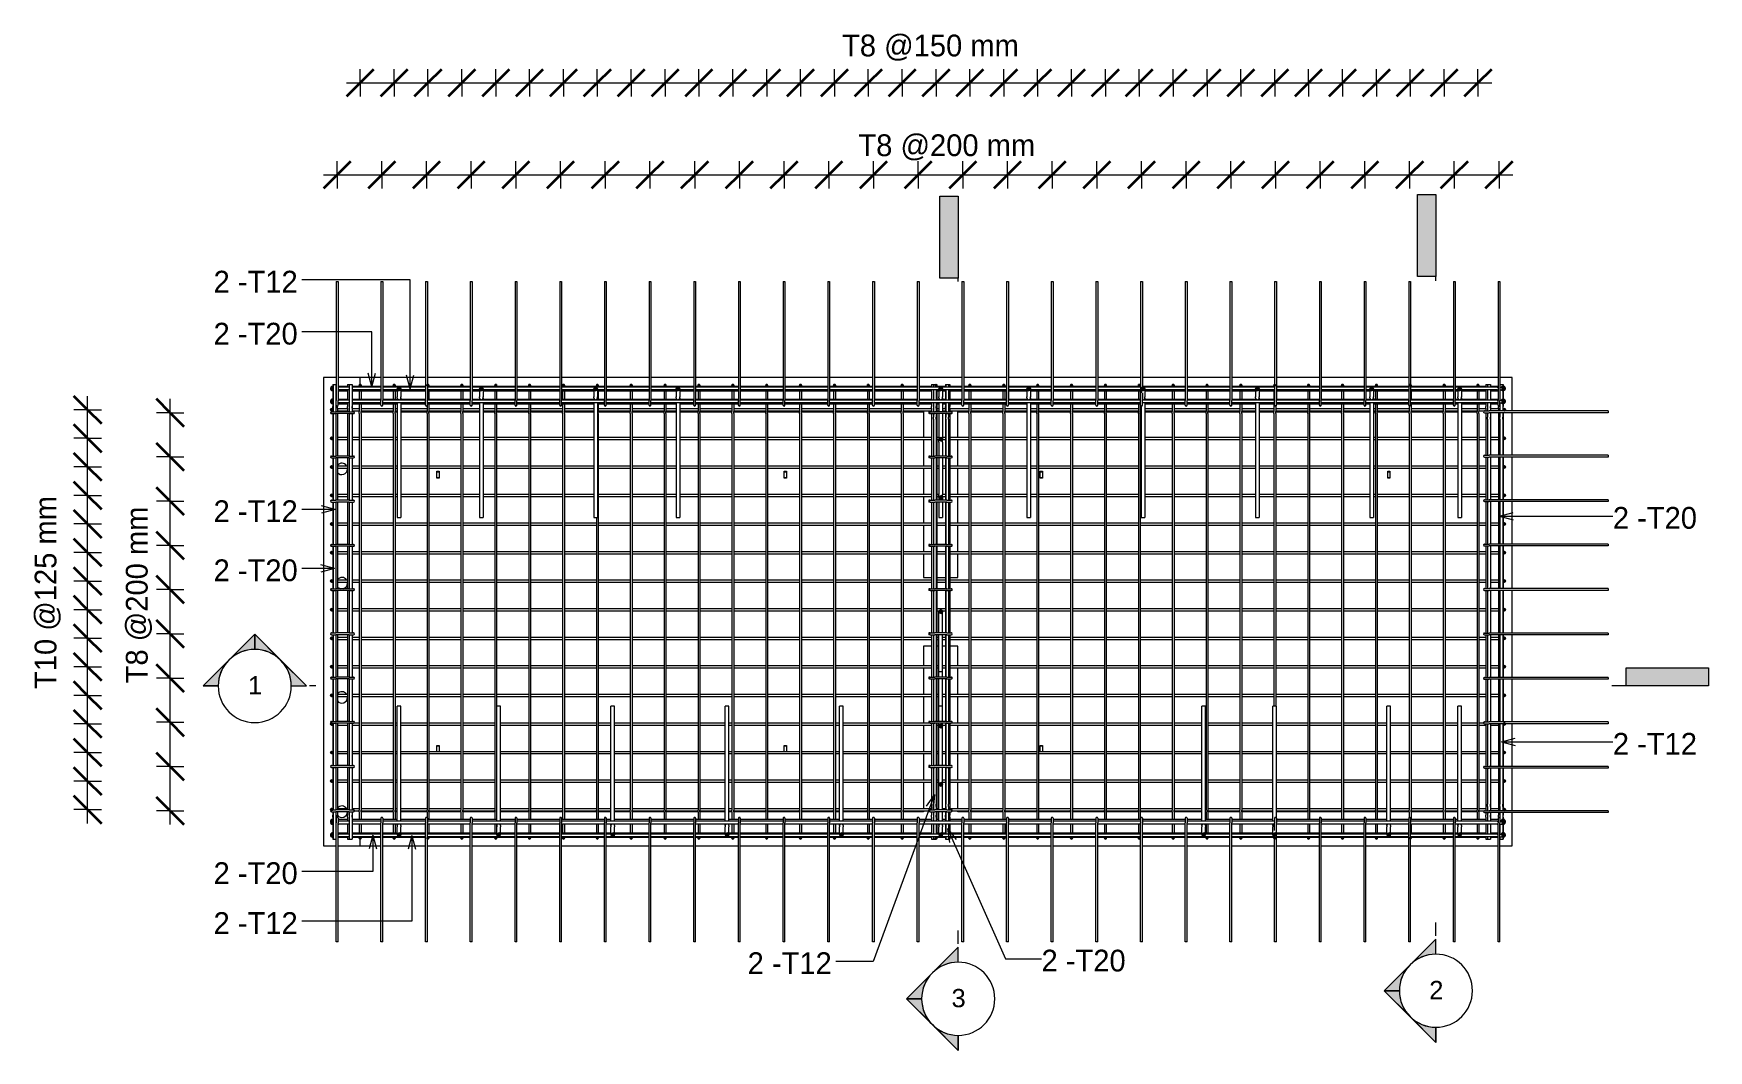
# Model space of a CAD drawing. Header units: millimetres. Extents: x 61914 to 85282, y 2378 to 28606.
# Drawn here: x 61914 to 69242, y 24155 to 28606 of the extents above.
import ezdxf

# ---------------------------------------------------------------- set-up
doc = ezdxf.new("R2010")
doc.units = ezdxf.units.MM
for name, color, linetype, lineweight in [('A-ANNO-DIMS', 211, 'Continuous', 9), ('A-ANNO-DIMS-40', 211, 'Continuous', 9), ('A-FLOR', 192, 'Continuous', 18), ('A-GENM', 13, 'Continuous', 18), ('G-ANNO-SYMB', 111, 'Continuous', 9), ('S-RBAR', 171, 'Continuous', 18), ('S-RBAR-IDEN', 171, 'Continuous', 9)]:
    doc.layers.add(name, color=color, linetype=linetype, lineweight=lineweight)
doc.styles.add('Arial', font='arial.ttf', dxfattribs={"height": 80})
doc.styles.add('Nirmala UI', font='Nirmala.ttf', dxfattribs={"height": 95.25})
doc.dimstyles.new('Arc_Length_-_2_5mm_Arial', dxfattribs={"dimscale": 304.8, "dimtxt": 100.546939, "dimasz": 0.393701, "dimexe": 0.19685, "dimexo": 0.0625, "dimgap": 0.229659, "dimtad": 1, "dimdec": 0, "dimzin": 0, "dimdsep": 46, "dimtxsty": 'Arial', "dimblk1": 'OBLIQUE', "dimblk2": 'OBLIQUE', "dimsah": 1, "dimcen": 0.09, "dimdle": 0.19685, "dimazin": 0, "dimtfac": 1, "dimtdec": 4, "dimtix": 1, "dimtmove": 0, "dimatfit": 3, "dimfxl": 0.19685, "dimfxlon": 1, "dimtvp": 1, "dimtolj": 1, "dimtzin": 0, "dimarcsym": 2})
doc.dimstyles.new('Arc_Length_-_2_5mm_Arial_1', dxfattribs={"dimscale": 304.8, "dimtxt": 100.546939, "dimasz": 0.393701, "dimexe": 0.19685, "dimexo": 0.0625, "dimgap": 0.229659, "dimtad": 1, "dimdec": 0, "dimzin": 0, "dimdsep": 46, "dimtxsty": 'Nirmala UI', "dimblk1": 'OBLIQUE', "dimblk2": 'OBLIQUE', "dimsah": 1, "dimcen": 0.09, "dimdle": 0.19685, "dimazin": 0, "dimtfac": 1, "dimtdec": 4, "dimtix": 1, "dimtmove": 0, "dimatfit": 3, "dimfxl": 0.19685, "dimfxlon": 1, "dimtvp": 1, "dimtolj": 1, "dimtzin": 0, "dimarcsym": 2})

msp = doc.modelspace()

# ---------------------------------------------------------------- texts
at = {"layer": 'G-ANNO-SYMB', "char_height": 80, "width": 76.962, "attachment_point": 1, "style": 'Arial'}
for s, insert in [('1', (62852.2, 25793.6)), ('3', (65929.8, 24424.6)), ('2', (68019.8, 24459.9))]:
    msp.add_mtext(s, dxfattribs=dict(at, insert=insert))
at = {"layer": 'S-RBAR-IDEN', "char_height": 95.25, "attachment_point": 1, "style": 'Nirmala UI'}
for s, insert, width in [('T8 @150 mm', (65451, 28600.9), 974.852), ('T8 @200 mm', (65522.5, 28164.5), 974.852), ('2 -T12', (62701.4, 27567.5), 464.979), ('2 -T20', (62701.4, 27339.9), 464.979), ('2 -T12', (62701.4, 26563), 464.979), ('2 -T20', (68823.1, 26533.9), 464.979), ('2 -T20', (62701.4, 26304.4), 464.979), ('2 -T12', (68823.1, 25545.2), 464.979), ('2 -T20', (62701.4, 24979.1), 464.979), ('2 -T12', (62701.4, 24760.7), 464.979), ('2 -T12', (65037.8, 24585), 464.979), ('2 -T20', (66323.6, 24596.3), 464.979)]:
    msp.add_mtext(s, dxfattribs=dict(at, insert=insert, width=width))
at = {"layer": 'S-RBAR-IDEN', "char_height": 95.25, "attachment_point": 1, "rotation": 90, "style": 'Nirmala UI'}
for s, insert, width in [('T10 @125 mm', (61918.7, 25737.4), 1064.641), ('T8 @200 mm', (62317.7, 25762.1), 974.852)]:
    msp.add_mtext(s, dxfattribs=dict(at, insert=insert, width=width))

# ---------------------------------------------------------------- blocks, each defined once
blk = doc.blocks.new('RR spread anchor face based - RR-SA-2_5-150-614724-Elevation Top1')
at = {"layer": 'A-GENM'}
for p, q in [((66318, 26687.9), (66318, 26690.4)), ((66318, 26690.4), (66328, 26690.4)), ((66318, 26662.9), (66318, 26687.9)), ((66318, 26687.9), (66328, 26687.9)), ((66328, 26690.4), (66328, 26687.9)), ((66328, 26687.9), (66328, 26662.9)), ((66318, 26660.4), (66318, 26662.9)), ((66318, 26662.9), (66328, 26662.9)), ((66328, 26660.4), (66318, 26660.4)), ((66328, 26662.9), (66328, 26660.4))]:
    blk.add_line(p, q, dxfattribs=at)
blk = doc.blocks.new('RR spread anchor face based - RR-SA-2_5-150-V1-Elevation Top1')
at = {"layer": 'A-GENM'}
for p, q in [((66318, 25487.9), (66318, 25490.4)), ((66318, 25490.4), (66328, 25490.4)), ((66318, 25464.4), (66318, 25487.9)), ((66318, 25487.9), (66328, 25487.9)), ((66328, 25490.4), (66328, 25487.9)), ((66328, 25487.9), (66328, 25464.4))]:
    blk.add_line(p, q, dxfattribs=at)
blk = doc.blocks.new('Detail View - M_Section Tail - Filled Horizontal-14034-Elevation Top1')
at = {"layer": 'G-ANNO-SYMB'}
blk.add_hatch(color=256, dxfattribs=at).paths.add_polyline_path([(68881.6, 25830.5), (68881.6, 25750.5), (69241.6, 25750.5), (69241.6, 25830.5)])
for p, q in [((68881.6, 25830.5), (69241.6, 25830.5)), ((68881.6, 25750.5), (68881.6, 25830.5)), ((69241.6, 25830.5), (69241.6, 25750.5)), ((69241.6, 25750.5), (68881.6, 25750.5))]:
    blk.add_line(p, q, dxfattribs=at)
blk = doc.blocks.new('Detail View - M_Section Head - Filled SHOP DWG-600895-Elevation Top1')
at = {"layer": 'G-ANNO-SYMB'}
h = blk.add_hatch(color=256, dxfattribs=at)
edge = h.paths.add_edge_path()
edge.add_line((62881.6, 25976.8), (62881.6, 25910.5))
edge.add_arc((62881.6, 25750.5), 160, 90, 135)
edge.add_line((62768.5, 25863.6), (62881.6, 25976.8))
h = blk.add_hatch(color=256, dxfattribs=at)
edge = h.paths.add_edge_path()
edge.add_line((62881.6, 25976.8), (62994.7, 25863.6))
edge.add_arc((62881.6, 25750.5), 160, 45, 90)
edge.add_line((62881.6, 25910.5), (62881.6, 25976.8))
h = blk.add_hatch(color=256, dxfattribs=at)
edge = h.paths.add_edge_path()
edge.add_line((62655.3, 25750.5), (62768.5, 25863.6))
edge.add_arc((62881.6, 25750.5), 160, 135, 180)
edge.add_line((62721.6, 25750.5), (62655.3, 25750.5))
h = blk.add_hatch(color=256, dxfattribs=at)
edge = h.paths.add_edge_path()
edge.add_line((63107.9, 25750.5), (63041.6, 25750.5))
edge.add_arc((62881.6, 25750.5), 160, 0, 45)
edge.add_line((62994.7, 25863.6), (63107.9, 25750.5))
for p, q in [((62881.6, 25976.8), (62655.3, 25750.5)), ((62881.6, 25976.8), (62768.5, 25863.6)), ((62881.6, 25976.8), (63107.9, 25750.5)), ((62881.6, 25910.5), (62881.6, 25976.8)), ((62881.6, 25976.8), (62881.6, 25910.5)), ((62994.7, 25863.6), (62881.6, 25976.8)), ((62768.5, 25863.6), (62655.3, 25750.5)), ((63107.9, 25750.5), (62994.7, 25863.6)), ((62721.6, 25750.5), (62655.3, 25750.5)), ((62655.3, 25750.5), (62721.6, 25750.5)), ((63041.6, 25750.5), (63107.9, 25750.5)), ((63041.6, 25750.5), (63107.9, 25750.5))]:
    blk.add_line(p, q, dxfattribs=at)
for start, end in [(0, 180), (90, 135), (45, 90), (135, 180), (0, 45), (180, 0)]:
    blk.add_arc((62881.6, 25750.5), 160, start, end, dxfattribs=at)
blk = doc.blocks.new('DIMBLOCK1-Elevation Top1')
at = {"layer": 'A-ANNO-DIMS-40', "lineweight": 35}
for p, q in [((63343, 28390.5), (63403, 28450.5)), ((63491.2, 28390.5), (63551.2, 28450.5)), ((63343, 28390.5), (63283, 28330.5)), ((63491.2, 28390.5), (63431.2, 28330.5))]:
    blk.add_line(p, q, dxfattribs=at)
at = {"layer": 'A-ANNO-DIMS-40'}
for p, q in [((63343, 28390.5), (63343, 28450.5)), ((63491.2, 28390.5), (63491.2, 28450.5)), ((63283, 28390.5), (63491.2, 28390.5)), ((63343, 28390.5), (63343, 28330.5)), ((63491.2, 28390.5), (63491.2, 28330.5))]:
    blk.add_line(p, q, dxfattribs=at)
blk = doc.blocks.new('_Oblique')
at = {"color": 0, "linetype": 'ByBlock', "lineweight": -2}
blk.add_line((-0.5, -0.5), (0.5, 0.5), dxfattribs=at)
blk = doc.blocks.new('DIMBLOCK2-Elevation Top1')
at = {"layer": 'A-ANNO-DIMS-40', "lineweight": 35}
for p, q in [((63491.2, 28390.5), (63551.2, 28450.5)), ((63639.4, 28390.5), (63699.4, 28450.5)), ((63491.2, 28390.5), (63431.2, 28330.5)), ((63639.4, 28390.5), (63579.4, 28330.5))]:
    blk.add_line(p, q, dxfattribs=at)
at = {"layer": 'A-ANNO-DIMS-40'}
for p, q in [((63491.2, 28390.5), (63491.2, 28450.5)), ((63639.4, 28390.5), (63639.4, 28450.5)), ((63491.2, 28390.5), (63639.4, 28390.5)), ((63491.2, 28390.5), (63491.2, 28330.5)), ((63639.4, 28390.5), (63639.4, 28330.5))]:
    blk.add_line(p, q, dxfattribs=at)
blk = doc.blocks.new('DIMBLOCK3-Elevation Top1')
at = {"layer": 'A-ANNO-DIMS-40', "lineweight": 35}
for p, q in [((63639.4, 28390.5), (63699.4, 28450.5)), ((63787.6, 28390.5), (63847.6, 28450.5)), ((63639.4, 28390.5), (63579.4, 28330.5)), ((63787.6, 28390.5), (63727.6, 28330.5))]:
    blk.add_line(p, q, dxfattribs=at)
at = {"layer": 'A-ANNO-DIMS-40'}
for p, q in [((63639.4, 28390.5), (63639.4, 28450.5)), ((63787.6, 28390.5), (63787.6, 28450.5)), ((63639.4, 28390.5), (63787.6, 28390.5)), ((63639.4, 28390.5), (63639.4, 28330.5)), ((63787.6, 28390.5), (63787.6, 28330.5))]:
    blk.add_line(p, q, dxfattribs=at)
blk = doc.blocks.new('DIMBLOCK4-Elevation Top1')
at = {"layer": 'A-ANNO-DIMS-40', "lineweight": 35}
for p, q in [((63787.6, 28390.5), (63847.6, 28450.5)), ((63935.8, 28390.5), (63995.8, 28450.5)), ((63787.6, 28390.5), (63727.6, 28330.5)), ((63935.8, 28390.5), (63875.8, 28330.5))]:
    blk.add_line(p, q, dxfattribs=at)
at = {"layer": 'A-ANNO-DIMS-40'}
for p, q in [((63787.6, 28390.5), (63787.6, 28450.5)), ((63935.8, 28390.5), (63935.8, 28450.5)), ((63787.6, 28390.5), (63935.8, 28390.5)), ((63787.6, 28390.5), (63787.6, 28330.5)), ((63935.8, 28390.5), (63935.8, 28330.5))]:
    blk.add_line(p, q, dxfattribs=at)
blk = doc.blocks.new('DIMBLOCK5-Elevation Top1')
at = {"layer": 'A-ANNO-DIMS-40', "lineweight": 35}
for p, q in [((63935.8, 28390.5), (63995.8, 28450.5)), ((64084, 28390.5), (64144, 28450.5)), ((63935.8, 28390.5), (63875.8, 28330.5)), ((64084, 28390.5), (64024, 28330.5))]:
    blk.add_line(p, q, dxfattribs=at)
at = {"layer": 'A-ANNO-DIMS-40'}
for p, q in [((63935.8, 28390.5), (63935.8, 28450.5)), ((64084, 28390.5), (64084, 28450.5)), ((63935.8, 28390.5), (64084, 28390.5)), ((63935.8, 28390.5), (63935.8, 28330.5)), ((64084, 28390.5), (64084, 28330.5))]:
    blk.add_line(p, q, dxfattribs=at)
blk = doc.blocks.new('DIMBLOCK6-Elevation Top1')
at = {"layer": 'A-ANNO-DIMS-40', "lineweight": 35}
for p, q in [((64084, 28390.5), (64144, 28450.5)), ((64232.1, 28390.5), (64292.1, 28450.5)), ((64084, 28390.5), (64024, 28330.5)), ((64232.1, 28390.5), (64172.1, 28330.5))]:
    blk.add_line(p, q, dxfattribs=at)
at = {"layer": 'A-ANNO-DIMS-40'}
for p, q in [((64084, 28390.5), (64084, 28450.5)), ((64232.1, 28390.5), (64232.1, 28450.5)), ((64084, 28390.5), (64232.1, 28390.5)), ((64084, 28390.5), (64084, 28330.5)), ((64232.1, 28390.5), (64232.1, 28330.5))]:
    blk.add_line(p, q, dxfattribs=at)
blk = doc.blocks.new('DIMBLOCK7-Elevation Top1')
at = {"layer": 'A-ANNO-DIMS-40', "lineweight": 35}
for p, q in [((64232.1, 28390.5), (64292.1, 28450.5)), ((64380.3, 28390.5), (64440.3, 28450.5)), ((64232.1, 28390.5), (64172.1, 28330.5)), ((64380.3, 28390.5), (64320.3, 28330.5))]:
    blk.add_line(p, q, dxfattribs=at)
at = {"layer": 'A-ANNO-DIMS-40'}
for p, q in [((64232.1, 28390.5), (64232.1, 28450.5)), ((64380.3, 28390.5), (64380.3, 28450.5)), ((64232.1, 28390.5), (64380.3, 28390.5)), ((64232.1, 28390.5), (64232.1, 28330.5)), ((64380.3, 28390.5), (64380.3, 28330.5))]:
    blk.add_line(p, q, dxfattribs=at)
blk = doc.blocks.new('DIMBLOCK8-Elevation Top1')
at = {"layer": 'A-ANNO-DIMS-40', "lineweight": 35}
for p, q in [((64380.3, 28390.5), (64440.3, 28450.5)), ((64528.5, 28390.5), (64588.5, 28450.5)), ((64380.3, 28390.5), (64320.3, 28330.5)), ((64528.5, 28390.5), (64468.5, 28330.5))]:
    blk.add_line(p, q, dxfattribs=at)
at = {"layer": 'A-ANNO-DIMS-40'}
for p, q in [((64380.3, 28390.5), (64380.3, 28450.5)), ((64528.5, 28390.5), (64528.5, 28450.5)), ((64380.3, 28390.5), (64528.5, 28390.5)), ((64380.3, 28390.5), (64380.3, 28330.5)), ((64528.5, 28390.5), (64528.5, 28330.5))]:
    blk.add_line(p, q, dxfattribs=at)
blk = doc.blocks.new('DIMBLOCK9-Elevation Top1')
at = {"layer": 'A-ANNO-DIMS-40', "lineweight": 35}
for p, q in [((64528.5, 28390.5), (64588.5, 28450.5)), ((64676.7, 28390.5), (64736.7, 28450.5)), ((64528.5, 28390.5), (64468.5, 28330.5)), ((64676.7, 28390.5), (64616.7, 28330.5))]:
    blk.add_line(p, q, dxfattribs=at)
at = {"layer": 'A-ANNO-DIMS-40'}
for p, q in [((64528.5, 28390.5), (64528.5, 28450.5)), ((64676.7, 28390.5), (64676.7, 28450.5)), ((64528.5, 28390.5), (64676.7, 28390.5)), ((64528.5, 28390.5), (64528.5, 28330.5)), ((64676.7, 28390.5), (64676.7, 28330.5))]:
    blk.add_line(p, q, dxfattribs=at)
blk = doc.blocks.new('DIMBLOCK10-Elevation Top1')
at = {"layer": 'A-ANNO-DIMS-40', "lineweight": 35}
for p, q in [((64676.7, 28390.5), (64736.7, 28450.5)), ((64824.9, 28390.5), (64884.9, 28450.5)), ((64676.7, 28390.5), (64616.7, 28330.5)), ((64824.9, 28390.5), (64764.9, 28330.5))]:
    blk.add_line(p, q, dxfattribs=at)
at = {"layer": 'A-ANNO-DIMS-40'}
for p, q in [((64676.7, 28390.5), (64676.7, 28450.5)), ((64824.9, 28390.5), (64824.9, 28450.5)), ((64676.7, 28390.5), (64824.9, 28390.5)), ((64676.7, 28390.5), (64676.7, 28330.5)), ((64824.9, 28390.5), (64824.9, 28330.5))]:
    blk.add_line(p, q, dxfattribs=at)
blk = doc.blocks.new('DIMBLOCK11-Elevation Top1')
at = {"layer": 'A-ANNO-DIMS-40', "lineweight": 35}
for p, q in [((64824.9, 28390.5), (64884.9, 28450.5)), ((64973, 28390.5), (65033, 28450.5)), ((64824.9, 28390.5), (64764.9, 28330.5)), ((64973, 28390.5), (64913, 28330.5))]:
    blk.add_line(p, q, dxfattribs=at)
at = {"layer": 'A-ANNO-DIMS-40'}
for p, q in [((64824.9, 28390.5), (64824.9, 28450.5)), ((64973, 28390.5), (64973, 28450.5)), ((64824.9, 28390.5), (64973, 28390.5)), ((64824.9, 28390.5), (64824.9, 28330.5)), ((64973, 28390.5), (64973, 28330.5))]:
    blk.add_line(p, q, dxfattribs=at)
blk = doc.blocks.new('DIMBLOCK12-Elevation Top1')
at = {"layer": 'A-ANNO-DIMS-40', "lineweight": 35}
for p, q in [((64973, 28390.5), (65033, 28450.5)), ((65121.2, 28390.5), (65181.2, 28450.5)), ((64973, 28390.5), (64913, 28330.5)), ((65121.2, 28390.5), (65061.2, 28330.5))]:
    blk.add_line(p, q, dxfattribs=at)
at = {"layer": 'A-ANNO-DIMS-40'}
for p, q in [((64973, 28390.5), (64973, 28450.5)), ((65121.2, 28390.5), (65121.2, 28450.5)), ((64973, 28390.5), (65121.2, 28390.5)), ((64973, 28390.5), (64973, 28330.5)), ((65121.2, 28390.5), (65121.2, 28330.5))]:
    blk.add_line(p, q, dxfattribs=at)
blk = doc.blocks.new('DIMBLOCK13-Elevation Top1')
at = {"layer": 'A-ANNO-DIMS-40', "lineweight": 35}
for p, q in [((65121.2, 28390.5), (65181.2, 28450.5)), ((65269.4, 28390.5), (65329.4, 28450.5)), ((65121.2, 28390.5), (65061.2, 28330.5)), ((65269.4, 28390.5), (65209.4, 28330.5))]:
    blk.add_line(p, q, dxfattribs=at)
at = {"layer": 'A-ANNO-DIMS-40'}
for p, q in [((65121.2, 28390.5), (65121.2, 28450.5)), ((65269.4, 28390.5), (65269.4, 28450.5)), ((65121.2, 28390.5), (65269.4, 28390.5)), ((65121.2, 28390.5), (65121.2, 28330.5)), ((65269.4, 28390.5), (65269.4, 28330.5))]:
    blk.add_line(p, q, dxfattribs=at)
blk = doc.blocks.new('DIMBLOCK14-Elevation Top1')
at = {"layer": 'A-ANNO-DIMS-40', "lineweight": 35}
for p, q in [((65269.4, 28390.5), (65329.4, 28450.5)), ((65417.6, 28390.5), (65477.6, 28450.5)), ((65269.4, 28390.5), (65209.4, 28330.5)), ((65417.6, 28390.5), (65357.6, 28330.5))]:
    blk.add_line(p, q, dxfattribs=at)
at = {"layer": 'A-ANNO-DIMS-40'}
for p, q in [((65269.4, 28390.5), (65269.4, 28450.5)), ((65417.6, 28390.5), (65417.6, 28450.5)), ((65269.4, 28390.5), (65417.6, 28390.5)), ((65269.4, 28390.5), (65269.4, 28330.5)), ((65417.6, 28390.5), (65417.6, 28330.5))]:
    blk.add_line(p, q, dxfattribs=at)
blk = doc.blocks.new('DIMBLOCK15-Elevation Top1')
at = {"layer": 'A-ANNO-DIMS-40', "lineweight": 35}
for p, q in [((65417.6, 28390.5), (65477.6, 28450.5)), ((65565.8, 28390.5), (65625.8, 28450.5)), ((65417.6, 28390.5), (65357.6, 28330.5)), ((65565.8, 28390.5), (65505.8, 28330.5))]:
    blk.add_line(p, q, dxfattribs=at)
at = {"layer": 'A-ANNO-DIMS-40'}
for p, q in [((65417.6, 28390.5), (65417.6, 28450.5)), ((65565.8, 28390.5), (65565.8, 28450.5)), ((65417.6, 28390.5), (65565.8, 28390.5)), ((65417.6, 28390.5), (65417.6, 28330.5)), ((65565.8, 28390.5), (65565.8, 28330.5))]:
    blk.add_line(p, q, dxfattribs=at)
blk = doc.blocks.new('DIMBLOCK16-Elevation Top1')
at = {"layer": 'A-ANNO-DIMS-40', "lineweight": 35}
for p, q in [((65565.8, 28390.5), (65625.8, 28450.5)), ((65714, 28390.5), (65774, 28450.5)), ((65565.8, 28390.5), (65505.8, 28330.5)), ((65714, 28390.5), (65654, 28330.5))]:
    blk.add_line(p, q, dxfattribs=at)
at = {"layer": 'A-ANNO-DIMS-40'}
for p, q in [((65565.8, 28390.5), (65565.8, 28450.5)), ((65714, 28390.5), (65714, 28450.5)), ((65565.8, 28390.5), (65714, 28390.5)), ((65565.8, 28390.5), (65565.8, 28330.5)), ((65714, 28390.5), (65714, 28330.5))]:
    blk.add_line(p, q, dxfattribs=at)
blk = doc.blocks.new('DIMBLOCK17-Elevation Top1')
at = {"layer": 'A-ANNO-DIMS-40', "lineweight": 35}
for p, q in [((65714, 28390.5), (65774, 28450.5)), ((65862.1, 28390.5), (65922.1, 28450.5)), ((65714, 28390.5), (65654, 28330.5)), ((65862.1, 28390.5), (65802.1, 28330.5))]:
    blk.add_line(p, q, dxfattribs=at)
at = {"layer": 'A-ANNO-DIMS-40'}
for p, q in [((65714, 28390.5), (65714, 28450.5)), ((65862.1, 28390.5), (65862.1, 28450.5)), ((65714, 28390.5), (65862.1, 28390.5)), ((65714, 28390.5), (65714, 28330.5)), ((65862.1, 28390.5), (65862.1, 28330.5))]:
    blk.add_line(p, q, dxfattribs=at)
blk = doc.blocks.new('DIMBLOCK18-Elevation Top1')
at = {"layer": 'A-ANNO-DIMS-40', "lineweight": 35}
for p, q in [((65862.1, 28390.5), (65922.1, 28450.5)), ((66010.3, 28390.5), (66070.3, 28450.5)), ((65862.1, 28390.5), (65802.1, 28330.5)), ((66010.3, 28390.5), (65950.3, 28330.5))]:
    blk.add_line(p, q, dxfattribs=at)
at = {"layer": 'A-ANNO-DIMS-40'}
for p, q in [((65862.1, 28390.5), (65862.1, 28450.5)), ((66010.3, 28390.5), (66010.3, 28450.5)), ((65862.1, 28390.5), (66010.3, 28390.5)), ((65862.1, 28390.5), (65862.1, 28330.5)), ((66010.3, 28390.5), (66010.3, 28330.5))]:
    blk.add_line(p, q, dxfattribs=at)
blk = doc.blocks.new('DIMBLOCK19-Elevation Top1')
at = {"layer": 'A-ANNO-DIMS-40', "lineweight": 35}
for p, q in [((66010.3, 28390.5), (66070.3, 28450.5)), ((66158.5, 28390.5), (66218.5, 28450.5)), ((66010.3, 28390.5), (65950.3, 28330.5)), ((66158.5, 28390.5), (66098.5, 28330.5))]:
    blk.add_line(p, q, dxfattribs=at)
at = {"layer": 'A-ANNO-DIMS-40'}
for p, q in [((66010.3, 28390.5), (66010.3, 28450.5)), ((66158.5, 28390.5), (66158.5, 28450.5)), ((66010.3, 28390.5), (66158.5, 28390.5)), ((66010.3, 28390.5), (66010.3, 28330.5)), ((66158.5, 28390.5), (66158.5, 28330.5))]:
    blk.add_line(p, q, dxfattribs=at)
blk = doc.blocks.new('DIMBLOCK20-Elevation Top1')
at = {"layer": 'A-ANNO-DIMS-40', "lineweight": 35}
for p, q in [((66158.5, 28390.5), (66218.5, 28450.5)), ((66306.7, 28390.5), (66366.7, 28450.5)), ((66158.5, 28390.5), (66098.5, 28330.5)), ((66306.7, 28390.5), (66246.7, 28330.5))]:
    blk.add_line(p, q, dxfattribs=at)
at = {"layer": 'A-ANNO-DIMS-40'}
for p, q in [((66158.5, 28390.5), (66158.5, 28450.5)), ((66306.7, 28390.5), (66306.7, 28450.5)), ((66158.5, 28390.5), (66306.7, 28390.5)), ((66158.5, 28390.5), (66158.5, 28330.5)), ((66306.7, 28390.5), (66306.7, 28330.5))]:
    blk.add_line(p, q, dxfattribs=at)
blk = doc.blocks.new('DIMBLOCK21-Elevation Top1')
at = {"layer": 'A-ANNO-DIMS-40', "lineweight": 35}
for p, q in [((66306.7, 28390.5), (66366.7, 28450.5)), ((66454.9, 28390.5), (66514.9, 28450.5)), ((66306.7, 28390.5), (66246.7, 28330.5)), ((66454.9, 28390.5), (66394.9, 28330.5))]:
    blk.add_line(p, q, dxfattribs=at)
at = {"layer": 'A-ANNO-DIMS-40'}
for p, q in [((66306.7, 28390.5), (66306.7, 28450.5)), ((66454.9, 28390.5), (66454.9, 28450.5)), ((66306.7, 28390.5), (66454.9, 28390.5)), ((66306.7, 28390.5), (66306.7, 28330.5)), ((66454.9, 28390.5), (66454.9, 28330.5))]:
    blk.add_line(p, q, dxfattribs=at)
blk = doc.blocks.new('DIMBLOCK22-Elevation Top1')
at = {"layer": 'A-ANNO-DIMS-40', "lineweight": 35}
for p, q in [((66454.9, 28390.5), (66514.9, 28450.5)), ((66603, 28390.5), (66663, 28450.5)), ((66454.9, 28390.5), (66394.9, 28330.5)), ((66603, 28390.5), (66543, 28330.5))]:
    blk.add_line(p, q, dxfattribs=at)
at = {"layer": 'A-ANNO-DIMS-40'}
for p, q in [((66454.9, 28390.5), (66454.9, 28450.5)), ((66603, 28390.5), (66603, 28450.5)), ((66454.9, 28390.5), (66603, 28390.5)), ((66454.9, 28390.5), (66454.9, 28330.5)), ((66603, 28390.5), (66603, 28330.5))]:
    blk.add_line(p, q, dxfattribs=at)
blk = doc.blocks.new('DIMBLOCK23-Elevation Top1')
at = {"layer": 'A-ANNO-DIMS-40', "lineweight": 35}
for p, q in [((66603, 28390.5), (66663, 28450.5)), ((66751.2, 28390.5), (66811.2, 28450.5)), ((66603, 28390.5), (66543, 28330.5)), ((66751.2, 28390.5), (66691.2, 28330.5))]:
    blk.add_line(p, q, dxfattribs=at)
at = {"layer": 'A-ANNO-DIMS-40'}
for p, q in [((66603, 28390.5), (66603, 28450.5)), ((66751.2, 28390.5), (66751.2, 28450.5)), ((66603, 28390.5), (66751.2, 28390.5)), ((66603, 28390.5), (66603, 28330.5)), ((66751.2, 28390.5), (66751.2, 28330.5))]:
    blk.add_line(p, q, dxfattribs=at)
blk = doc.blocks.new('DIMBLOCK24-Elevation Top1')
at = {"layer": 'A-ANNO-DIMS-40', "lineweight": 35}
for p, q in [((66751.2, 28390.5), (66811.2, 28450.5)), ((66899.4, 28390.5), (66959.4, 28450.5)), ((66751.2, 28390.5), (66691.2, 28330.5)), ((66899.4, 28390.5), (66839.4, 28330.5))]:
    blk.add_line(p, q, dxfattribs=at)
at = {"layer": 'A-ANNO-DIMS-40'}
for p, q in [((66751.2, 28390.5), (66751.2, 28450.5)), ((66899.4, 28390.5), (66899.4, 28450.5)), ((66751.2, 28390.5), (66899.4, 28390.5)), ((66751.2, 28390.5), (66751.2, 28330.5)), ((66899.4, 28390.5), (66899.4, 28330.5))]:
    blk.add_line(p, q, dxfattribs=at)
blk = doc.blocks.new('DIMBLOCK25-Elevation Top1')
at = {"layer": 'A-ANNO-DIMS-40', "lineweight": 35}
for p, q in [((66899.4, 28390.5), (66959.4, 28450.5)), ((67047.6, 28390.5), (67107.6, 28450.5)), ((66899.4, 28390.5), (66839.4, 28330.5)), ((67047.6, 28390.5), (66987.6, 28330.5))]:
    blk.add_line(p, q, dxfattribs=at)
at = {"layer": 'A-ANNO-DIMS-40'}
for p, q in [((66899.4, 28390.5), (66899.4, 28450.5)), ((67047.6, 28390.5), (67047.6, 28450.5)), ((66899.4, 28390.5), (67047.6, 28390.5)), ((66899.4, 28390.5), (66899.4, 28330.5)), ((67047.6, 28390.5), (67047.6, 28330.5))]:
    blk.add_line(p, q, dxfattribs=at)
blk = doc.blocks.new('DIMBLOCK26-Elevation Top1')
at = {"layer": 'A-ANNO-DIMS-40', "lineweight": 35}
for p, q in [((67047.6, 28390.5), (67107.6, 28450.5)), ((67195.8, 28390.5), (67255.8, 28450.5)), ((67047.6, 28390.5), (66987.6, 28330.5)), ((67195.8, 28390.5), (67135.8, 28330.5))]:
    blk.add_line(p, q, dxfattribs=at)
at = {"layer": 'A-ANNO-DIMS-40'}
for p, q in [((67047.6, 28390.5), (67047.6, 28450.5)), ((67195.8, 28390.5), (67195.8, 28450.5)), ((67047.6, 28390.5), (67195.8, 28390.5)), ((67047.6, 28390.5), (67047.6, 28330.5)), ((67195.8, 28390.5), (67195.8, 28330.5))]:
    blk.add_line(p, q, dxfattribs=at)
blk = doc.blocks.new('DIMBLOCK27-Elevation Top1')
at = {"layer": 'A-ANNO-DIMS-40', "lineweight": 35}
for p, q in [((67195.8, 28390.5), (67255.8, 28450.5)), ((67344, 28390.5), (67404, 28450.5)), ((67195.8, 28390.5), (67135.8, 28330.5)), ((67344, 28390.5), (67284, 28330.5))]:
    blk.add_line(p, q, dxfattribs=at)
at = {"layer": 'A-ANNO-DIMS-40'}
for p, q in [((67195.8, 28390.5), (67195.8, 28450.5)), ((67344, 28390.5), (67344, 28450.5)), ((67195.8, 28390.5), (67344, 28390.5)), ((67195.8, 28390.5), (67195.8, 28330.5)), ((67344, 28390.5), (67344, 28330.5))]:
    blk.add_line(p, q, dxfattribs=at)
blk = doc.blocks.new('DIMBLOCK28-Elevation Top1')
at = {"layer": 'A-ANNO-DIMS-40', "lineweight": 35}
for p, q in [((67344, 28390.5), (67404, 28450.5)), ((67492.1, 28390.5), (67552.1, 28450.5)), ((67344, 28390.5), (67284, 28330.5)), ((67492.1, 28390.5), (67432.1, 28330.5))]:
    blk.add_line(p, q, dxfattribs=at)
at = {"layer": 'A-ANNO-DIMS-40'}
for p, q in [((67344, 28390.5), (67344, 28450.5)), ((67492.1, 28390.5), (67492.1, 28450.5)), ((67344, 28390.5), (67492.1, 28390.5)), ((67344, 28390.5), (67344, 28330.5)), ((67492.1, 28390.5), (67492.1, 28330.5))]:
    blk.add_line(p, q, dxfattribs=at)
blk = doc.blocks.new('DIMBLOCK29-Elevation Top1')
at = {"layer": 'A-ANNO-DIMS-40', "lineweight": 35}
for p, q in [((67492.1, 28390.5), (67552.1, 28450.5)), ((67640.3, 28390.5), (67700.3, 28450.5)), ((67492.1, 28390.5), (67432.1, 28330.5)), ((67640.3, 28390.5), (67580.3, 28330.5))]:
    blk.add_line(p, q, dxfattribs=at)
at = {"layer": 'A-ANNO-DIMS-40'}
for p, q in [((67492.1, 28390.5), (67492.1, 28450.5)), ((67640.3, 28390.5), (67640.3, 28450.5)), ((67492.1, 28390.5), (67640.3, 28390.5)), ((67492.1, 28390.5), (67492.1, 28330.5)), ((67640.3, 28390.5), (67640.3, 28330.5))]:
    blk.add_line(p, q, dxfattribs=at)
blk = doc.blocks.new('DIMBLOCK30-Elevation Top1')
at = {"layer": 'A-ANNO-DIMS-40', "lineweight": 35}
for p, q in [((67640.3, 28390.5), (67700.3, 28450.5)), ((67788.5, 28390.5), (67848.5, 28450.5)), ((67640.3, 28390.5), (67580.3, 28330.5)), ((67788.5, 28390.5), (67728.5, 28330.5))]:
    blk.add_line(p, q, dxfattribs=at)
at = {"layer": 'A-ANNO-DIMS-40'}
for p, q in [((67640.3, 28390.5), (67640.3, 28450.5)), ((67788.5, 28390.5), (67788.5, 28450.5)), ((67640.3, 28390.5), (67788.5, 28390.5)), ((67640.3, 28390.5), (67640.3, 28330.5)), ((67788.5, 28390.5), (67788.5, 28330.5))]:
    blk.add_line(p, q, dxfattribs=at)
blk = doc.blocks.new('DIMBLOCK31-Elevation Top1')
at = {"layer": 'A-ANNO-DIMS-40', "lineweight": 35}
for p, q in [((67788.5, 28390.5), (67848.5, 28450.5)), ((67936.7, 28390.5), (67996.7, 28450.5)), ((67788.5, 28390.5), (67728.5, 28330.5)), ((67936.7, 28390.5), (67876.7, 28330.5))]:
    blk.add_line(p, q, dxfattribs=at)
at = {"layer": 'A-ANNO-DIMS-40'}
for p, q in [((67788.5, 28390.5), (67788.5, 28450.5)), ((67936.7, 28390.5), (67936.7, 28450.5)), ((67788.5, 28390.5), (67936.7, 28390.5)), ((67788.5, 28390.5), (67788.5, 28330.5)), ((67936.7, 28390.5), (67936.7, 28330.5))]:
    blk.add_line(p, q, dxfattribs=at)
blk = doc.blocks.new('DIMBLOCK32-Elevation Top1')
at = {"layer": 'A-ANNO-DIMS-40', "lineweight": 35}
for p, q in [((67936.7, 28390.5), (67996.7, 28450.5)), ((68084.9, 28390.5), (68144.9, 28450.5)), ((67936.7, 28390.5), (67876.7, 28330.5)), ((68084.9, 28390.5), (68024.9, 28330.5))]:
    blk.add_line(p, q, dxfattribs=at)
at = {"layer": 'A-ANNO-DIMS-40'}
for p, q in [((67936.7, 28390.5), (67936.7, 28450.5)), ((68084.9, 28390.5), (68084.9, 28450.5)), ((67936.7, 28390.5), (68084.9, 28390.5)), ((67936.7, 28390.5), (67936.7, 28330.5)), ((68084.9, 28390.5), (68084.9, 28330.5))]:
    blk.add_line(p, q, dxfattribs=at)
blk = doc.blocks.new('DIMBLOCK33-Elevation Top1')
at = {"layer": 'A-ANNO-DIMS-40', "lineweight": 35}
for p, q in [((68084.9, 28390.5), (68144.9, 28450.5)), ((68233, 28390.5), (68293, 28450.5)), ((68084.9, 28390.5), (68024.9, 28330.5)), ((68233, 28390.5), (68173, 28330.5))]:
    blk.add_line(p, q, dxfattribs=at)
at = {"layer": 'A-ANNO-DIMS-40'}
for p, q in [((68084.9, 28390.5), (68084.9, 28450.5)), ((68233, 28390.5), (68233, 28450.5)), ((68084.9, 28390.5), (68293, 28390.5)), ((68084.9, 28390.5), (68084.9, 28330.5)), ((68233, 28390.5), (68233, 28330.5))]:
    blk.add_line(p, q, dxfattribs=at)
blk = doc.blocks.new('DIMBLOCK34-Elevation Top1')
at = {"layer": 'A-ANNO-DIMS-40', "lineweight": 35}
for p, q in [((63343, 28390.5), (63403, 28450.5)), ((63491.2, 28390.5), (63551.2, 28450.5)), ((63639.4, 28390.5), (63699.4, 28450.5)), ((63787.6, 28390.5), (63847.6, 28450.5)), ((63935.8, 28390.5), (63995.8, 28450.5)), ((64084, 28390.5), (64144, 28450.5)), ((64232.1, 28390.5), (64292.1, 28450.5)), ((64380.3, 28390.5), (64440.3, 28450.5)), ((64528.5, 28390.5), (64588.5, 28450.5)), ((64676.7, 28390.5), (64736.7, 28450.5)), ((64824.9, 28390.5), (64884.9, 28450.5)), ((64973, 28390.5), (65033, 28450.5)), ((65121.2, 28390.5), (65181.2, 28450.5)), ((65269.4, 28390.5), (65329.4, 28450.5)), ((65417.6, 28390.5), (65477.6, 28450.5)), ((65565.8, 28390.5), (65625.8, 28450.5)), ((65714, 28390.5), (65774, 28450.5)), ((65862.1, 28390.5), (65922.1, 28450.5)), ((66010.3, 28390.5), (66070.3, 28450.5)), ((66158.5, 28390.5), (66218.5, 28450.5)), ((66306.7, 28390.5), (66366.7, 28450.5)), ((66454.9, 28390.5), (66514.9, 28450.5)), ((66603, 28390.5), (66663, 28450.5)), ((66751.2, 28390.5), (66811.2, 28450.5)), ((66899.4, 28390.5), (66959.4, 28450.5)), ((67047.6, 28390.5), (67107.6, 28450.5)), ((67195.8, 28390.5), (67255.8, 28450.5)), ((67344, 28390.5), (67404, 28450.5)), ((67492.1, 28390.5), (67552.1, 28450.5)), ((67640.3, 28390.5), (67700.3, 28450.5)), ((67788.5, 28390.5), (67848.5, 28450.5)), ((67936.7, 28390.5), (67996.7, 28450.5)), ((68084.9, 28390.5), (68144.9, 28450.5)), ((68233, 28390.5), (68293, 28450.5)), ((63343, 28390.5), (63283, 28330.5)), ((63491.2, 28390.5), (63431.2, 28330.5)), ((63639.4, 28390.5), (63579.4, 28330.5)), ((63787.6, 28390.5), (63727.6, 28330.5)), ((63935.8, 28390.5), (63875.8, 28330.5)), ((64084, 28390.5), (64024, 28330.5)), ((64232.1, 28390.5), (64172.1, 28330.5)), ((64380.3, 28390.5), (64320.3, 28330.5)), ((64528.5, 28390.5), (64468.5, 28330.5)), ((64676.7, 28390.5), (64616.7, 28330.5)), ((64824.9, 28390.5), (64764.9, 28330.5)), ((64973, 28390.5), (64913, 28330.5)), ((65121.2, 28390.5), (65061.2, 28330.5)), ((65269.4, 28390.5), (65209.4, 28330.5)), ((65417.6, 28390.5), (65357.6, 28330.5)), ((65565.8, 28390.5), (65505.8, 28330.5)), ((65714, 28390.5), (65654, 28330.5)), ((65862.1, 28390.5), (65802.1, 28330.5)), ((66010.3, 28390.5), (65950.3, 28330.5)), ((66158.5, 28390.5), (66098.5, 28330.5)), ((66306.7, 28390.5), (66246.7, 28330.5)), ((66454.9, 28390.5), (66394.9, 28330.5)), ((66603, 28390.5), (66543, 28330.5)), ((66751.2, 28390.5), (66691.2, 28330.5)), ((66899.4, 28390.5), (66839.4, 28330.5)), ((67047.6, 28390.5), (66987.6, 28330.5)), ((67195.8, 28390.5), (67135.8, 28330.5)), ((67344, 28390.5), (67284, 28330.5)), ((67492.1, 28390.5), (67432.1, 28330.5)), ((67640.3, 28390.5), (67580.3, 28330.5)), ((67788.5, 28390.5), (67728.5, 28330.5)), ((67936.7, 28390.5), (67876.7, 28330.5)), ((68084.9, 28390.5), (68024.9, 28330.5)), ((68233, 28390.5), (68173, 28330.5))]:
    blk.add_line(p, q, dxfattribs=at)
at = {"layer": 'A-ANNO-DIMS-40'}
for p, q in [((63343, 28390.5), (63343, 28450.5)), ((63491.2, 28390.5), (63491.2, 28450.5)), ((63639.4, 28390.5), (63639.4, 28450.5)), ((63787.6, 28390.5), (63787.6, 28450.5)), ((63935.8, 28390.5), (63935.8, 28450.5)), ((64084, 28390.5), (64084, 28450.5)), ((64232.1, 28390.5), (64232.1, 28450.5)), ((64380.3, 28390.5), (64380.3, 28450.5)), ((64528.5, 28390.5), (64528.5, 28450.5)), ((64676.7, 28390.5), (64676.7, 28450.5)), ((64824.9, 28390.5), (64824.9, 28450.5)), ((64973, 28390.5), (64973, 28450.5)), ((65121.2, 28390.5), (65121.2, 28450.5)), ((65269.4, 28390.5), (65269.4, 28450.5)), ((65417.6, 28390.5), (65417.6, 28450.5)), ((65565.8, 28390.5), (65565.8, 28450.5)), ((65714, 28390.5), (65714, 28450.5)), ((65862.1, 28390.5), (65862.1, 28450.5)), ((66010.3, 28390.5), (66010.3, 28450.5)), ((66158.5, 28390.5), (66158.5, 28450.5)), ((66306.7, 28390.5), (66306.7, 28450.5)), ((66454.9, 28390.5), (66454.9, 28450.5)), ((66603, 28390.5), (66603, 28450.5)), ((66751.2, 28390.5), (66751.2, 28450.5)), ((66899.4, 28390.5), (66899.4, 28450.5)), ((67047.6, 28390.5), (67047.6, 28450.5)), ((67195.8, 28390.5), (67195.8, 28450.5)), ((67344, 28390.5), (67344, 28450.5)), ((67492.1, 28390.5), (67492.1, 28450.5)), ((67640.3, 28390.5), (67640.3, 28450.5)), ((67788.5, 28390.5), (67788.5, 28450.5)), ((67936.7, 28390.5), (67936.7, 28450.5)), ((68084.9, 28390.5), (68084.9, 28450.5)), ((68233, 28390.5), (68233, 28450.5)), ((63283, 28390.5), (68293, 28390.5)), ((63283, 28390.5), (63491.2, 28390.5)), ((63343, 28390.5), (63343, 28330.5)), ((63491.2, 28390.5), (63639.4, 28390.5)), ((63491.2, 28390.5), (63491.2, 28330.5)), ((63639.4, 28390.5), (63787.6, 28390.5)), ((63639.4, 28390.5), (63639.4, 28330.5)), ((63787.6, 28390.5), (63935.8, 28390.5)), ((63787.6, 28390.5), (63787.6, 28330.5)), ((63935.8, 28390.5), (64084, 28390.5)), ((63935.8, 28390.5), (63935.8, 28330.5)), ((64084, 28390.5), (64232.1, 28390.5)), ((64084, 28390.5), (64084, 28330.5)), ((64232.1, 28390.5), (64380.3, 28390.5)), ((64232.1, 28390.5), (64232.1, 28330.5)), ((64380.3, 28390.5), (64528.5, 28390.5)), ((64380.3, 28390.5), (64380.3, 28330.5)), ((64528.5, 28390.5), (64676.7, 28390.5)), ((64528.5, 28390.5), (64528.5, 28330.5)), ((64676.7, 28390.5), (64824.9, 28390.5)), ((64676.7, 28390.5), (64676.7, 28330.5)), ((64824.9, 28390.5), (64973, 28390.5)), ((64824.9, 28390.5), (64824.9, 28330.5)), ((64973, 28390.5), (65121.2, 28390.5)), ((64973, 28390.5), (64973, 28330.5)), ((65121.2, 28390.5), (65269.4, 28390.5)), ((65121.2, 28390.5), (65121.2, 28330.5)), ((65269.4, 28390.5), (65417.6, 28390.5)), ((65269.4, 28390.5), (65269.4, 28330.5)), ((65417.6, 28390.5), (65565.8, 28390.5)), ((65417.6, 28390.5), (65417.6, 28330.5)), ((65565.8, 28390.5), (65714, 28390.5)), ((65565.8, 28390.5), (65565.8, 28330.5)), ((65714, 28390.5), (65862.1, 28390.5)), ((65714, 28390.5), (65714, 28330.5)), ((65862.1, 28390.5), (66010.3, 28390.5)), ((65862.1, 28390.5), (65862.1, 28330.5)), ((66010.3, 28390.5), (66158.5, 28390.5)), ((66010.3, 28390.5), (66010.3, 28330.5)), ((66158.5, 28390.5), (66306.7, 28390.5)), ((66158.5, 28390.5), (66158.5, 28330.5)), ((66306.7, 28390.5), (66454.9, 28390.5)), ((66306.7, 28390.5), (66306.7, 28330.5)), ((66454.9, 28390.5), (66603, 28390.5)), ((66454.9, 28390.5), (66454.9, 28330.5)), ((66603, 28390.5), (66751.2, 28390.5)), ((66603, 28390.5), (66603, 28330.5)), ((66751.2, 28390.5), (66899.4, 28390.5)), ((66751.2, 28390.5), (66751.2, 28330.5)), ((66899.4, 28390.5), (67047.6, 28390.5)), ((66899.4, 28390.5), (66899.4, 28330.5)), ((67047.6, 28390.5), (67195.8, 28390.5)), ((67047.6, 28390.5), (67047.6, 28330.5)), ((67195.8, 28390.5), (67344, 28390.5)), ((67195.8, 28390.5), (67195.8, 28330.5)), ((67344, 28390.5), (67492.1, 28390.5)), ((67344, 28390.5), (67344, 28330.5)), ((67492.1, 28390.5), (67640.3, 28390.5)), ((67492.1, 28390.5), (67492.1, 28330.5)), ((67640.3, 28390.5), (67788.5, 28390.5)), ((67640.3, 28390.5), (67640.3, 28330.5)), ((67788.5, 28390.5), (67936.7, 28390.5)), ((67788.5, 28390.5), (67788.5, 28330.5)), ((67936.7, 28390.5), (68084.9, 28390.5)), ((67936.7, 28390.5), (67936.7, 28330.5)), ((68084.9, 28390.5), (68293, 28390.5)), ((68084.9, 28390.5), (68084.9, 28330.5)), ((68233, 28390.5), (68233, 28330.5))]:
    blk.add_line(p, q, dxfattribs=at)
blk = doc.blocks.new('_None')
blk = doc.blocks.new('DIMBLOCK35-Elevation Top1')
at = {"layer": 'A-ANNO-DIMS-40', "lineweight": 35}
for p, q in [((62150.4, 25334.4), (62090.4, 25394.4)), ((62150.4, 25334.4), (62210.4, 25274.4)), ((62150.4, 25209.4), (62090.4, 25269.4)), ((62150.4, 25209.4), (62210.4, 25149.4))]:
    blk.add_line(p, q, dxfattribs=at)
at = {"layer": 'A-ANNO-DIMS-40'}
for p, q in [((62150.4, 25334.4), (62090.4, 25334.4)), ((62150.4, 25149.4), (62150.4, 25334.4)), ((62150.4, 25334.4), (62210.4, 25334.4)), ((62150.4, 25209.4), (62090.4, 25209.4)), ((62150.4, 25209.4), (62210.4, 25209.4))]:
    blk.add_line(p, q, dxfattribs=at)
blk = doc.blocks.new('DIMBLOCK36-Elevation Top1')
at = {"layer": 'A-ANNO-DIMS-40', "lineweight": 35}
for p, q in [((62150.4, 25459.4), (62090.4, 25519.4)), ((62150.4, 25459.4), (62210.4, 25399.4)), ((62150.4, 25334.4), (62090.4, 25394.4)), ((62150.4, 25334.4), (62210.4, 25274.4))]:
    blk.add_line(p, q, dxfattribs=at)
at = {"layer": 'A-ANNO-DIMS-40'}
for p, q in [((62150.4, 25459.4), (62090.4, 25459.4)), ((62150.4, 25334.4), (62150.4, 25459.4)), ((62150.4, 25459.4), (62210.4, 25459.4)), ((62150.4, 25334.4), (62090.4, 25334.4)), ((62150.4, 25334.4), (62210.4, 25334.4))]:
    blk.add_line(p, q, dxfattribs=at)
blk = doc.blocks.new('DIMBLOCK37-Elevation Top1')
at = {"layer": 'A-ANNO-DIMS-40', "lineweight": 35}
for p, q in [((62150.4, 25584.4), (62090.4, 25644.4)), ((62150.4, 25584.4), (62210.4, 25524.4)), ((62150.4, 25459.4), (62090.4, 25519.4)), ((62150.4, 25459.4), (62210.4, 25399.4))]:
    blk.add_line(p, q, dxfattribs=at)
at = {"layer": 'A-ANNO-DIMS-40'}
for p, q in [((62150.4, 25584.4), (62090.4, 25584.4)), ((62150.4, 25459.4), (62150.4, 25584.4)), ((62150.4, 25584.4), (62210.4, 25584.4)), ((62150.4, 25459.4), (62090.4, 25459.4)), ((62150.4, 25459.4), (62210.4, 25459.4))]:
    blk.add_line(p, q, dxfattribs=at)
blk = doc.blocks.new('DIMBLOCK38-Elevation Top1')
at = {"layer": 'A-ANNO-DIMS-40', "lineweight": 35}
for p, q in [((62150.4, 25709.4), (62090.4, 25769.4)), ((62150.4, 25709.4), (62210.4, 25649.4)), ((62150.4, 25584.4), (62090.4, 25644.4)), ((62150.4, 25584.4), (62210.4, 25524.4))]:
    blk.add_line(p, q, dxfattribs=at)
at = {"layer": 'A-ANNO-DIMS-40'}
for p, q in [((62150.4, 25709.4), (62090.4, 25709.4)), ((62150.4, 25584.4), (62150.4, 25709.4)), ((62150.4, 25709.4), (62210.4, 25709.4)), ((62150.4, 25584.4), (62090.4, 25584.4)), ((62150.4, 25584.4), (62210.4, 25584.4))]:
    blk.add_line(p, q, dxfattribs=at)
blk = doc.blocks.new('DIMBLOCK39-Elevation Top1')
at = {"layer": 'A-ANNO-DIMS-40', "lineweight": 35}
for p, q in [((62150.4, 25834.4), (62090.4, 25894.4)), ((62150.4, 25834.4), (62210.4, 25774.4)), ((62150.4, 25709.4), (62090.4, 25769.4)), ((62150.4, 25709.4), (62210.4, 25649.4))]:
    blk.add_line(p, q, dxfattribs=at)
at = {"layer": 'A-ANNO-DIMS-40'}
for p, q in [((62150.4, 25834.4), (62090.4, 25834.4)), ((62150.4, 25709.4), (62150.4, 25834.4)), ((62150.4, 25834.4), (62210.4, 25834.4)), ((62150.4, 25709.4), (62090.4, 25709.4)), ((62150.4, 25709.4), (62210.4, 25709.4))]:
    blk.add_line(p, q, dxfattribs=at)
blk = doc.blocks.new('DIMBLOCK40-Elevation Top1')
at = {"layer": 'A-ANNO-DIMS-40', "lineweight": 35}
for p, q in [((62150.4, 25959.4), (62090.4, 26019.4)), ((62150.4, 25959.4), (62210.4, 25899.4)), ((62150.4, 25834.4), (62090.4, 25894.4)), ((62150.4, 25834.4), (62210.4, 25774.4))]:
    blk.add_line(p, q, dxfattribs=at)
at = {"layer": 'A-ANNO-DIMS-40'}
for p, q in [((62150.4, 25959.4), (62090.4, 25959.4)), ((62150.4, 25834.4), (62150.4, 25959.4)), ((62150.4, 25959.4), (62210.4, 25959.4)), ((62150.4, 25834.4), (62090.4, 25834.4)), ((62150.4, 25834.4), (62210.4, 25834.4))]:
    blk.add_line(p, q, dxfattribs=at)
blk = doc.blocks.new('DIMBLOCK41-Elevation Top1')
at = {"layer": 'A-ANNO-DIMS-40', "lineweight": 35}
for p, q in [((62150.4, 26084.4), (62090.4, 26144.4)), ((62150.4, 25959.4), (62090.4, 26019.4)), ((62150.4, 26084.4), (62210.4, 26024.4)), ((62150.4, 25959.4), (62210.4, 25899.4))]:
    blk.add_line(p, q, dxfattribs=at)
at = {"layer": 'A-ANNO-DIMS-40'}
for p, q in [((62150.4, 26084.4), (62090.4, 26084.4)), ((62150.4, 25959.4), (62150.4, 26084.4)), ((62150.4, 26084.4), (62210.4, 26084.4)), ((62150.4, 25959.4), (62090.4, 25959.4)), ((62150.4, 25959.4), (62210.4, 25959.4))]:
    blk.add_line(p, q, dxfattribs=at)
blk = doc.blocks.new('DIMBLOCK42-Elevation Top1')
at = {"layer": 'A-ANNO-DIMS-40', "lineweight": 35}
for p, q in [((62150.4, 26209.4), (62090.4, 26269.4)), ((62150.4, 26209.4), (62210.4, 26149.4)), ((62150.4, 26084.4), (62090.4, 26144.4)), ((62150.4, 26084.4), (62210.4, 26024.4))]:
    blk.add_line(p, q, dxfattribs=at)
at = {"layer": 'A-ANNO-DIMS-40'}
for p, q in [((62150.4, 26209.4), (62090.4, 26209.4)), ((62150.4, 26084.4), (62150.4, 26209.4)), ((62150.4, 26209.4), (62210.4, 26209.4)), ((62150.4, 26084.4), (62090.4, 26084.4)), ((62150.4, 26084.4), (62210.4, 26084.4))]:
    blk.add_line(p, q, dxfattribs=at)
blk = doc.blocks.new('DIMBLOCK43-Elevation Top1')
at = {"layer": 'A-ANNO-DIMS-40', "lineweight": 35}
for p, q in [((62150.4, 26334.4), (62090.4, 26394.4)), ((62150.4, 26334.4), (62210.4, 26274.4)), ((62150.4, 26209.4), (62090.4, 26269.4)), ((62150.4, 26209.4), (62210.4, 26149.4))]:
    blk.add_line(p, q, dxfattribs=at)
at = {"layer": 'A-ANNO-DIMS-40'}
for p, q in [((62150.4, 26334.4), (62090.4, 26334.4)), ((62150.4, 26209.4), (62150.4, 26334.4)), ((62150.4, 26334.4), (62210.4, 26334.4)), ((62150.4, 26209.4), (62090.4, 26209.4)), ((62150.4, 26209.4), (62210.4, 26209.4))]:
    blk.add_line(p, q, dxfattribs=at)
blk = doc.blocks.new('DIMBLOCK44-Elevation Top1')
at = {"layer": 'A-ANNO-DIMS-40', "lineweight": 35}
for p, q in [((62150.4, 26459.4), (62090.4, 26519.4)), ((62150.4, 26459.4), (62210.4, 26399.4)), ((62150.4, 26334.4), (62090.4, 26394.4)), ((62150.4, 26334.4), (62210.4, 26274.4))]:
    blk.add_line(p, q, dxfattribs=at)
at = {"layer": 'A-ANNO-DIMS-40'}
for p, q in [((62150.4, 26459.4), (62090.4, 26459.4)), ((62150.4, 26334.4), (62150.4, 26459.4)), ((62150.4, 26459.4), (62210.4, 26459.4)), ((62150.4, 26334.4), (62090.4, 26334.4)), ((62150.4, 26334.4), (62210.4, 26334.4))]:
    blk.add_line(p, q, dxfattribs=at)
blk = doc.blocks.new('DIMBLOCK45-Elevation Top1')
at = {"layer": 'A-ANNO-DIMS-40', "lineweight": 35}
for p, q in [((62150.4, 26584.4), (62090.4, 26644.4)), ((62150.4, 26584.4), (62210.4, 26524.4)), ((62150.4, 26459.4), (62090.4, 26519.4)), ((62150.4, 26459.4), (62210.4, 26399.4))]:
    blk.add_line(p, q, dxfattribs=at)
at = {"layer": 'A-ANNO-DIMS-40'}
for p, q in [((62150.4, 26584.4), (62090.4, 26584.4)), ((62150.4, 26459.4), (62150.4, 26584.4)), ((62150.4, 26584.4), (62210.4, 26584.4)), ((62150.4, 26459.4), (62090.4, 26459.4)), ((62150.4, 26459.4), (62210.4, 26459.4))]:
    blk.add_line(p, q, dxfattribs=at)
blk = doc.blocks.new('DIMBLOCK46-Elevation Top1')
at = {"layer": 'A-ANNO-DIMS-40', "lineweight": 35}
for p, q in [((62150.4, 26709.4), (62090.4, 26769.4)), ((62150.4, 26709.4), (62210.4, 26649.4)), ((62150.4, 26584.4), (62090.4, 26644.4)), ((62150.4, 26584.4), (62210.4, 26524.4))]:
    blk.add_line(p, q, dxfattribs=at)
at = {"layer": 'A-ANNO-DIMS-40'}
for p, q in [((62150.4, 26709.4), (62090.4, 26709.4)), ((62150.4, 26584.4), (62150.4, 26709.4)), ((62150.4, 26709.4), (62210.4, 26709.4)), ((62150.4, 26584.4), (62090.4, 26584.4)), ((62150.4, 26584.4), (62210.4, 26584.4))]:
    blk.add_line(p, q, dxfattribs=at)
blk = doc.blocks.new('DIMBLOCK47-Elevation Top1')
at = {"layer": 'A-ANNO-DIMS-40', "lineweight": 35}
for p, q in [((62150.4, 26834.4), (62090.4, 26894.4)), ((62150.4, 26834.4), (62210.4, 26774.4)), ((62150.4, 26709.4), (62090.4, 26769.4)), ((62150.4, 26709.4), (62210.4, 26649.4))]:
    blk.add_line(p, q, dxfattribs=at)
at = {"layer": 'A-ANNO-DIMS-40'}
for p, q in [((62150.4, 26834.4), (62090.4, 26834.4)), ((62150.4, 26709.4), (62150.4, 26834.4)), ((62150.4, 26834.4), (62210.4, 26834.4)), ((62150.4, 26709.4), (62090.4, 26709.4)), ((62150.4, 26709.4), (62210.4, 26709.4))]:
    blk.add_line(p, q, dxfattribs=at)
blk = doc.blocks.new('DIMBLOCK48-Elevation Top1')
at = {"layer": 'A-ANNO-DIMS-40', "lineweight": 35}
for p, q in [((62150.4, 26959.4), (62090.4, 27019.4)), ((62150.4, 26834.4), (62090.4, 26894.4)), ((62150.4, 26959.4), (62210.4, 26899.4)), ((62150.4, 26834.4), (62210.4, 26774.4))]:
    blk.add_line(p, q, dxfattribs=at)
at = {"layer": 'A-ANNO-DIMS-40'}
for p, q in [((62150.4, 26834.4), (62150.4, 27019.4)), ((62150.4, 26959.4), (62090.4, 26959.4)), ((62150.4, 26959.4), (62210.4, 26959.4)), ((62150.4, 26834.4), (62090.4, 26834.4)), ((62150.4, 26834.4), (62210.4, 26834.4))]:
    blk.add_line(p, q, dxfattribs=at)
blk = doc.blocks.new('DIMBLOCK49-Elevation Top1')
at = {"layer": 'A-ANNO-DIMS-40', "lineweight": 35}
for p, q in [((62150.4, 26959.4), (62090.4, 27019.4)), ((62150.4, 26834.4), (62090.4, 26894.4)), ((62150.4, 26959.4), (62210.4, 26899.4)), ((62150.4, 26834.4), (62210.4, 26774.4)), ((62150.4, 26709.4), (62090.4, 26769.4)), ((62150.4, 26709.4), (62210.4, 26649.4)), ((62150.4, 26584.4), (62090.4, 26644.4)), ((62150.4, 26584.4), (62210.4, 26524.4)), ((62150.4, 26459.4), (62090.4, 26519.4)), ((62150.4, 26459.4), (62210.4, 26399.4)), ((62150.4, 26334.4), (62090.4, 26394.4)), ((62150.4, 26334.4), (62210.4, 26274.4)), ((62150.4, 26209.4), (62090.4, 26269.4)), ((62150.4, 26209.4), (62210.4, 26149.4)), ((62150.4, 26084.4), (62090.4, 26144.4)), ((62150.4, 25959.4), (62090.4, 26019.4)), ((62150.4, 26084.4), (62210.4, 26024.4)), ((62150.4, 25959.4), (62210.4, 25899.4)), ((62150.4, 25834.4), (62090.4, 25894.4)), ((62150.4, 25834.4), (62210.4, 25774.4)), ((62150.4, 25709.4), (62090.4, 25769.4)), ((62150.4, 25709.4), (62210.4, 25649.4)), ((62150.4, 25584.4), (62090.4, 25644.4)), ((62150.4, 25584.4), (62210.4, 25524.4)), ((62150.4, 25459.4), (62090.4, 25519.4)), ((62150.4, 25459.4), (62210.4, 25399.4)), ((62150.4, 25334.4), (62090.4, 25394.4)), ((62150.4, 25334.4), (62210.4, 25274.4)), ((62150.4, 25209.4), (62090.4, 25269.4)), ((62150.4, 25209.4), (62210.4, 25149.4))]:
    blk.add_line(p, q, dxfattribs=at)
at = {"layer": 'A-ANNO-DIMS-40'}
for p, q in [((62150.4, 25149.4), (62150.4, 27019.4)), ((62150.4, 26834.4), (62150.4, 27019.4)), ((62150.4, 26959.4), (62090.4, 26959.4)), ((62150.4, 26959.4), (62210.4, 26959.4)), ((62150.4, 26834.4), (62090.4, 26834.4)), ((62150.4, 26709.4), (62150.4, 26834.4)), ((62150.4, 26834.4), (62210.4, 26834.4)), ((62150.4, 26709.4), (62090.4, 26709.4)), ((62150.4, 26584.4), (62150.4, 26709.4)), ((62150.4, 26709.4), (62210.4, 26709.4)), ((62150.4, 26584.4), (62090.4, 26584.4)), ((62150.4, 26459.4), (62150.4, 26584.4)), ((62150.4, 26584.4), (62210.4, 26584.4)), ((62150.4, 26459.4), (62090.4, 26459.4)), ((62150.4, 26334.4), (62150.4, 26459.4)), ((62150.4, 26459.4), (62210.4, 26459.4)), ((62150.4, 26334.4), (62090.4, 26334.4)), ((62150.4, 26209.4), (62150.4, 26334.4)), ((62150.4, 26334.4), (62210.4, 26334.4)), ((62150.4, 26209.4), (62090.4, 26209.4)), ((62150.4, 26084.4), (62150.4, 26209.4)), ((62150.4, 26209.4), (62210.4, 26209.4)), ((62150.4, 26084.4), (62090.4, 26084.4)), ((62150.4, 25959.4), (62150.4, 26084.4)), ((62150.4, 26084.4), (62210.4, 26084.4)), ((62150.4, 25959.4), (62090.4, 25959.4)), ((62150.4, 25834.4), (62150.4, 25959.4)), ((62150.4, 25959.4), (62210.4, 25959.4)), ((62150.4, 25834.4), (62090.4, 25834.4)), ((62150.4, 25709.4), (62150.4, 25834.4)), ((62150.4, 25834.4), (62210.4, 25834.4)), ((62150.4, 25709.4), (62090.4, 25709.4)), ((62150.4, 25584.4), (62150.4, 25709.4)), ((62150.4, 25709.4), (62210.4, 25709.4)), ((62150.4, 25584.4), (62090.4, 25584.4)), ((62150.4, 25459.4), (62150.4, 25584.4)), ((62150.4, 25584.4), (62210.4, 25584.4)), ((62150.4, 25459.4), (62090.4, 25459.4)), ((62150.4, 25334.4), (62150.4, 25459.4)), ((62150.4, 25459.4), (62210.4, 25459.4)), ((62150.4, 25334.4), (62090.4, 25334.4)), ((62150.4, 25149.4), (62150.4, 25334.4)), ((62150.4, 25334.4), (62210.4, 25334.4)), ((62150.4, 25209.4), (62090.4, 25209.4)), ((62150.4, 25209.4), (62210.4, 25209.4))]:
    blk.add_line(p, q, dxfattribs=at)
blk = doc.blocks.new('DIMBLOCK50-Elevation Top1')
at = {"layer": 'A-ANNO-DIMS-40', "lineweight": 35}
for p, q in [((63242.2, 27987.2), (63302.2, 28047.2)), ((63437.7, 27987.2), (63497.7, 28047.2)), ((63242.2, 27987.2), (63182.2, 27927.2)), ((63437.7, 27987.2), (63377.7, 27927.2))]:
    blk.add_line(p, q, dxfattribs=at)
at = {"layer": 'A-ANNO-DIMS-40'}
for p, q in [((63242.2, 27987.2), (63242.2, 28047.2)), ((63437.7, 27987.2), (63437.7, 28047.2)), ((63182.2, 27987.2), (63437.7, 27987.2)), ((63242.2, 27987.2), (63242.2, 27927.2)), ((63437.7, 27987.2), (63437.7, 27927.2))]:
    blk.add_line(p, q, dxfattribs=at)
blk = doc.blocks.new('DIMBLOCK51-Elevation Top1')
at = {"layer": 'A-ANNO-DIMS-40', "lineweight": 35}
for p, q in [((63437.7, 27987.2), (63497.7, 28047.2)), ((63633.2, 27987.2), (63693.2, 28047.2)), ((63437.7, 27987.2), (63377.7, 27927.2)), ((63633.2, 27987.2), (63573.2, 27927.2))]:
    blk.add_line(p, q, dxfattribs=at)
at = {"layer": 'A-ANNO-DIMS-40'}
for p, q in [((63437.7, 27987.2), (63437.7, 28047.2)), ((63633.2, 27987.2), (63633.2, 28047.2)), ((63437.7, 27987.2), (63633.2, 27987.2)), ((63437.7, 27987.2), (63437.7, 27927.2)), ((63633.2, 27987.2), (63633.2, 27927.2))]:
    blk.add_line(p, q, dxfattribs=at)
blk = doc.blocks.new('DIMBLOCK52-Elevation Top1')
at = {"layer": 'A-ANNO-DIMS-40', "lineweight": 35}
for p, q in [((63633.2, 27987.2), (63693.2, 28047.2)), ((63828.7, 27987.2), (63888.7, 28047.2)), ((63633.2, 27987.2), (63573.2, 27927.2)), ((63828.7, 27987.2), (63768.7, 27927.2))]:
    blk.add_line(p, q, dxfattribs=at)
at = {"layer": 'A-ANNO-DIMS-40'}
for p, q in [((63633.2, 27987.2), (63633.2, 28047.2)), ((63828.7, 27987.2), (63828.7, 28047.2)), ((63633.2, 27987.2), (63828.7, 27987.2)), ((63633.2, 27987.2), (63633.2, 27927.2)), ((63828.7, 27987.2), (63828.7, 27927.2))]:
    blk.add_line(p, q, dxfattribs=at)
blk = doc.blocks.new('DIMBLOCK53-Elevation Top1')
at = {"layer": 'A-ANNO-DIMS-40', "lineweight": 35}
for p, q in [((63828.7, 27987.2), (63888.7, 28047.2)), ((64024.2, 27987.2), (64084.2, 28047.2)), ((63828.7, 27987.2), (63768.7, 27927.2)), ((64024.2, 27987.2), (63964.2, 27927.2))]:
    blk.add_line(p, q, dxfattribs=at)
at = {"layer": 'A-ANNO-DIMS-40'}
for p, q in [((63828.7, 27987.2), (63828.7, 28047.2)), ((64024.2, 27987.2), (64024.2, 28047.2)), ((63828.7, 27987.2), (64024.2, 27987.2)), ((63828.7, 27987.2), (63828.7, 27927.2)), ((64024.2, 27987.2), (64024.2, 27927.2))]:
    blk.add_line(p, q, dxfattribs=at)
blk = doc.blocks.new('DIMBLOCK54-Elevation Top1')
at = {"layer": 'A-ANNO-DIMS-40', "lineweight": 35}
for p, q in [((64024.2, 27987.2), (64084.2, 28047.2)), ((64219.7, 27987.2), (64279.7, 28047.2)), ((64024.2, 27987.2), (63964.2, 27927.2)), ((64219.7, 27987.2), (64159.7, 27927.2))]:
    blk.add_line(p, q, dxfattribs=at)
at = {"layer": 'A-ANNO-DIMS-40'}
for p, q in [((64024.2, 27987.2), (64024.2, 28047.2)), ((64219.7, 27987.2), (64219.7, 28047.2)), ((64024.2, 27987.2), (64219.7, 27987.2)), ((64024.2, 27987.2), (64024.2, 27927.2)), ((64219.7, 27987.2), (64219.7, 27927.2))]:
    blk.add_line(p, q, dxfattribs=at)
blk = doc.blocks.new('DIMBLOCK55-Elevation Top1')
at = {"layer": 'A-ANNO-DIMS-40', "lineweight": 35}
for p, q in [((64219.7, 27987.2), (64279.7, 28047.2)), ((64415.2, 27987.2), (64475.2, 28047.2)), ((64219.7, 27987.2), (64159.7, 27927.2)), ((64415.2, 27987.2), (64355.2, 27927.2))]:
    blk.add_line(p, q, dxfattribs=at)
at = {"layer": 'A-ANNO-DIMS-40'}
for p, q in [((64219.7, 27987.2), (64219.7, 28047.2)), ((64415.2, 27987.2), (64415.2, 28047.2)), ((64219.7, 27987.2), (64415.2, 27987.2)), ((64219.7, 27987.2), (64219.7, 27927.2)), ((64415.2, 27987.2), (64415.2, 27927.2))]:
    blk.add_line(p, q, dxfattribs=at)
blk = doc.blocks.new('DIMBLOCK56-Elevation Top1')
at = {"layer": 'A-ANNO-DIMS-40', "lineweight": 35}
for p, q in [((64415.2, 27987.2), (64475.2, 28047.2)), ((64610.7, 27987.2), (64670.7, 28047.2)), ((64415.2, 27987.2), (64355.2, 27927.2)), ((64610.7, 27987.2), (64550.7, 27927.2))]:
    blk.add_line(p, q, dxfattribs=at)
at = {"layer": 'A-ANNO-DIMS-40'}
for p, q in [((64415.2, 27987.2), (64415.2, 28047.2)), ((64610.7, 27987.2), (64610.7, 28047.2)), ((64415.2, 27987.2), (64610.7, 27987.2)), ((64415.2, 27987.2), (64415.2, 27927.2)), ((64610.7, 27987.2), (64610.7, 27927.2))]:
    blk.add_line(p, q, dxfattribs=at)
blk = doc.blocks.new('DIMBLOCK57-Elevation Top1')
at = {"layer": 'A-ANNO-DIMS-40', "lineweight": 35}
for p, q in [((64610.7, 27987.2), (64670.7, 28047.2)), ((64806.2, 27987.2), (64866.2, 28047.2)), ((64610.7, 27987.2), (64550.7, 27927.2)), ((64806.2, 27987.2), (64746.2, 27927.2))]:
    blk.add_line(p, q, dxfattribs=at)
at = {"layer": 'A-ANNO-DIMS-40'}
for p, q in [((64610.7, 27987.2), (64610.7, 28047.2)), ((64806.2, 27987.2), (64806.2, 28047.2)), ((64610.7, 27987.2), (64806.2, 27987.2)), ((64610.7, 27987.2), (64610.7, 27927.2)), ((64806.2, 27987.2), (64806.2, 27927.2))]:
    blk.add_line(p, q, dxfattribs=at)
blk = doc.blocks.new('DIMBLOCK58-Elevation Top1')
at = {"layer": 'A-ANNO-DIMS-40', "lineweight": 35}
for p, q in [((64806.2, 27987.2), (64866.2, 28047.2)), ((65001.7, 27987.2), (65061.7, 28047.2)), ((64806.2, 27987.2), (64746.2, 27927.2)), ((65001.7, 27987.2), (64941.7, 27927.2))]:
    blk.add_line(p, q, dxfattribs=at)
at = {"layer": 'A-ANNO-DIMS-40'}
for p, q in [((64806.2, 27987.2), (64806.2, 28047.2)), ((65001.7, 27987.2), (65001.7, 28047.2)), ((64806.2, 27987.2), (65001.7, 27987.2)), ((64806.2, 27987.2), (64806.2, 27927.2)), ((65001.7, 27987.2), (65001.7, 27927.2))]:
    blk.add_line(p, q, dxfattribs=at)
blk = doc.blocks.new('DIMBLOCK59-Elevation Top1')
at = {"layer": 'A-ANNO-DIMS-40', "lineweight": 35}
for p, q in [((65001.7, 27987.2), (65061.7, 28047.2)), ((65197.2, 27987.2), (65257.2, 28047.2)), ((65001.7, 27987.2), (64941.7, 27927.2)), ((65197.2, 27987.2), (65137.2, 27927.2))]:
    blk.add_line(p, q, dxfattribs=at)
at = {"layer": 'A-ANNO-DIMS-40'}
for p, q in [((65001.7, 27987.2), (65001.7, 28047.2)), ((65197.2, 27987.2), (65197.2, 28047.2)), ((65001.7, 27987.2), (65197.2, 27987.2)), ((65001.7, 27987.2), (65001.7, 27927.2)), ((65197.2, 27987.2), (65197.2, 27927.2))]:
    blk.add_line(p, q, dxfattribs=at)
blk = doc.blocks.new('DIMBLOCK60-Elevation Top1')
at = {"layer": 'A-ANNO-DIMS-40', "lineweight": 35}
for p, q in [((65197.2, 27987.2), (65257.2, 28047.2)), ((65392.7, 27987.2), (65452.7, 28047.2)), ((65197.2, 27987.2), (65137.2, 27927.2)), ((65392.7, 27987.2), (65332.7, 27927.2))]:
    blk.add_line(p, q, dxfattribs=at)
at = {"layer": 'A-ANNO-DIMS-40'}
for p, q in [((65197.2, 27987.2), (65197.2, 28047.2)), ((65392.7, 27987.2), (65392.7, 28047.2)), ((65197.2, 27987.2), (65392.7, 27987.2)), ((65197.2, 27987.2), (65197.2, 27927.2)), ((65392.7, 27987.2), (65392.7, 27927.2))]:
    blk.add_line(p, q, dxfattribs=at)
blk = doc.blocks.new('DIMBLOCK61-Elevation Top1')
at = {"layer": 'A-ANNO-DIMS-40', "lineweight": 35}
for p, q in [((65392.7, 27987.2), (65452.7, 28047.2)), ((65588.2, 27987.2), (65648.2, 28047.2)), ((65392.7, 27987.2), (65332.7, 27927.2)), ((65588.2, 27987.2), (65528.2, 27927.2))]:
    blk.add_line(p, q, dxfattribs=at)
at = {"layer": 'A-ANNO-DIMS-40'}
for p, q in [((65392.7, 27987.2), (65392.7, 28047.2)), ((65588.2, 27987.2), (65588.2, 28047.2)), ((65392.7, 27987.2), (65588.2, 27987.2)), ((65392.7, 27987.2), (65392.7, 27927.2)), ((65588.2, 27987.2), (65588.2, 27927.2))]:
    blk.add_line(p, q, dxfattribs=at)
blk = doc.blocks.new('DIMBLOCK62-Elevation Top1')
at = {"layer": 'A-ANNO-DIMS-40', "lineweight": 35}
for p, q in [((65588.2, 27987.2), (65648.2, 28047.2)), ((65783.7, 27987.2), (65843.7, 28047.2)), ((65588.2, 27987.2), (65528.2, 27927.2)), ((65783.7, 27987.2), (65723.7, 27927.2))]:
    blk.add_line(p, q, dxfattribs=at)
at = {"layer": 'A-ANNO-DIMS-40'}
for p, q in [((65588.2, 27987.2), (65588.2, 28047.2)), ((65783.7, 27987.2), (65783.7, 28047.2)), ((65588.2, 27987.2), (65783.7, 27987.2)), ((65588.2, 27987.2), (65588.2, 27927.2)), ((65783.7, 27987.2), (65783.7, 27927.2))]:
    blk.add_line(p, q, dxfattribs=at)
blk = doc.blocks.new('DIMBLOCK63-Elevation Top1')
at = {"layer": 'A-ANNO-DIMS-40', "lineweight": 35}
for p, q in [((65783.7, 27987.2), (65843.7, 28047.2)), ((65979.2, 27987.2), (66039.2, 28047.2)), ((65783.7, 27987.2), (65723.7, 27927.2)), ((65979.2, 27987.2), (65919.2, 27927.2))]:
    blk.add_line(p, q, dxfattribs=at)
at = {"layer": 'A-ANNO-DIMS-40'}
for p, q in [((65783.7, 27987.2), (65783.7, 28047.2)), ((65979.2, 27987.2), (65979.2, 28047.2)), ((65783.7, 27987.2), (65979.2, 27987.2)), ((65783.7, 27987.2), (65783.7, 27927.2)), ((65979.2, 27987.2), (65979.2, 27927.2))]:
    blk.add_line(p, q, dxfattribs=at)
blk = doc.blocks.new('DIMBLOCK64-Elevation Top1')
at = {"layer": 'A-ANNO-DIMS-40', "lineweight": 35}
for p, q in [((65979.2, 27987.2), (66039.2, 28047.2)), ((66174.7, 27987.2), (66234.7, 28047.2)), ((65979.2, 27987.2), (65919.2, 27927.2)), ((66174.7, 27987.2), (66114.7, 27927.2))]:
    blk.add_line(p, q, dxfattribs=at)
at = {"layer": 'A-ANNO-DIMS-40'}
for p, q in [((65979.2, 27987.2), (65979.2, 28047.2)), ((66174.7, 27987.2), (66174.7, 28047.2)), ((65979.2, 27987.2), (66174.7, 27987.2)), ((65979.2, 27987.2), (65979.2, 27927.2)), ((66174.7, 27987.2), (66174.7, 27927.2))]:
    blk.add_line(p, q, dxfattribs=at)
blk = doc.blocks.new('DIMBLOCK65-Elevation Top1')
at = {"layer": 'A-ANNO-DIMS-40', "lineweight": 35}
for p, q in [((66174.7, 27987.2), (66234.7, 28047.2)), ((66370.2, 27987.2), (66430.2, 28047.2)), ((66174.7, 27987.2), (66114.7, 27927.2)), ((66370.2, 27987.2), (66310.2, 27927.2))]:
    blk.add_line(p, q, dxfattribs=at)
at = {"layer": 'A-ANNO-DIMS-40'}
for p, q in [((66174.7, 27987.2), (66174.7, 28047.2)), ((66370.2, 27987.2), (66370.2, 28047.2)), ((66174.7, 27987.2), (66370.2, 27987.2)), ((66174.7, 27987.2), (66174.7, 27927.2)), ((66370.2, 27987.2), (66370.2, 27927.2))]:
    blk.add_line(p, q, dxfattribs=at)
blk = doc.blocks.new('DIMBLOCK66-Elevation Top1')
at = {"layer": 'A-ANNO-DIMS-40', "lineweight": 35}
for p, q in [((66370.2, 27987.2), (66430.2, 28047.2)), ((66565.7, 27987.2), (66625.7, 28047.2)), ((66370.2, 27987.2), (66310.2, 27927.2)), ((66565.7, 27987.2), (66505.7, 27927.2))]:
    blk.add_line(p, q, dxfattribs=at)
at = {"layer": 'A-ANNO-DIMS-40'}
for p, q in [((66370.2, 27987.2), (66370.2, 28047.2)), ((66565.7, 27987.2), (66565.7, 28047.2)), ((66370.2, 27987.2), (66565.7, 27987.2)), ((66370.2, 27987.2), (66370.2, 27927.2)), ((66565.7, 27987.2), (66565.7, 27927.2))]:
    blk.add_line(p, q, dxfattribs=at)
blk = doc.blocks.new('DIMBLOCK67-Elevation Top1')
at = {"layer": 'A-ANNO-DIMS-40', "lineweight": 35}
for p, q in [((66565.7, 27987.2), (66625.7, 28047.2)), ((66761.2, 27987.2), (66821.2, 28047.2)), ((66565.7, 27987.2), (66505.7, 27927.2)), ((66761.2, 27987.2), (66701.2, 27927.2))]:
    blk.add_line(p, q, dxfattribs=at)
at = {"layer": 'A-ANNO-DIMS-40'}
for p, q in [((66565.7, 27987.2), (66565.7, 28047.2)), ((66761.2, 27987.2), (66761.2, 28047.2)), ((66565.7, 27987.2), (66761.2, 27987.2)), ((66565.7, 27987.2), (66565.7, 27927.2)), ((66761.2, 27987.2), (66761.2, 27927.2))]:
    blk.add_line(p, q, dxfattribs=at)
blk = doc.blocks.new('DIMBLOCK68-Elevation Top1')
at = {"layer": 'A-ANNO-DIMS-40', "lineweight": 35}
for p, q in [((66761.2, 27987.2), (66821.2, 28047.2)), ((66956.7, 27987.2), (67016.7, 28047.2)), ((66761.2, 27987.2), (66701.2, 27927.2)), ((66956.7, 27987.2), (66896.7, 27927.2))]:
    blk.add_line(p, q, dxfattribs=at)
at = {"layer": 'A-ANNO-DIMS-40'}
for p, q in [((66761.2, 27987.2), (66761.2, 28047.2)), ((66956.7, 27987.2), (66956.7, 28047.2)), ((66761.2, 27987.2), (66956.7, 27987.2)), ((66761.2, 27987.2), (66761.2, 27927.2)), ((66956.7, 27987.2), (66956.7, 27927.2))]:
    blk.add_line(p, q, dxfattribs=at)
blk = doc.blocks.new('DIMBLOCK69-Elevation Top1')
at = {"layer": 'A-ANNO-DIMS-40', "lineweight": 35}
for p, q in [((66956.7, 27987.2), (67016.7, 28047.2)), ((67152.2, 27987.2), (67212.2, 28047.2)), ((66956.7, 27987.2), (66896.7, 27927.2)), ((67152.2, 27987.2), (67092.2, 27927.2))]:
    blk.add_line(p, q, dxfattribs=at)
at = {"layer": 'A-ANNO-DIMS-40'}
for p, q in [((66956.7, 27987.2), (66956.7, 28047.2)), ((67152.2, 27987.2), (67152.2, 28047.2)), ((66956.7, 27987.2), (67152.2, 27987.2)), ((66956.7, 27987.2), (66956.7, 27927.2)), ((67152.2, 27987.2), (67152.2, 27927.2))]:
    blk.add_line(p, q, dxfattribs=at)
blk = doc.blocks.new('DIMBLOCK70-Elevation Top1')
at = {"layer": 'A-ANNO-DIMS-40', "lineweight": 35}
for p, q in [((67152.2, 27987.2), (67212.2, 28047.2)), ((67347.6, 27987.2), (67407.6, 28047.2)), ((67152.2, 27987.2), (67092.2, 27927.2)), ((67347.6, 27987.2), (67287.6, 27927.2))]:
    blk.add_line(p, q, dxfattribs=at)
at = {"layer": 'A-ANNO-DIMS-40'}
for p, q in [((67152.2, 27987.2), (67152.2, 28047.2)), ((67347.6, 27987.2), (67347.6, 28047.2)), ((67152.2, 27987.2), (67347.6, 27987.2)), ((67152.2, 27987.2), (67152.2, 27927.2)), ((67347.6, 27987.2), (67347.6, 27927.2))]:
    blk.add_line(p, q, dxfattribs=at)
blk = doc.blocks.new('DIMBLOCK71-Elevation Top1')
at = {"layer": 'A-ANNO-DIMS-40', "lineweight": 35}
for p, q in [((67347.6, 27987.2), (67407.6, 28047.2)), ((67543.1, 27987.2), (67603.1, 28047.2)), ((67347.6, 27987.2), (67287.6, 27927.2)), ((67543.1, 27987.2), (67483.1, 27927.2))]:
    blk.add_line(p, q, dxfattribs=at)
at = {"layer": 'A-ANNO-DIMS-40'}
for p, q in [((67347.6, 27987.2), (67347.6, 28047.2)), ((67543.1, 27987.2), (67543.1, 28047.2)), ((67347.6, 27987.2), (67543.1, 27987.2)), ((67347.6, 27987.2), (67347.6, 27927.2)), ((67543.1, 27987.2), (67543.1, 27927.2))]:
    blk.add_line(p, q, dxfattribs=at)
blk = doc.blocks.new('DIMBLOCK72-Elevation Top1')
at = {"layer": 'A-ANNO-DIMS-40', "lineweight": 35}
for p, q in [((67543.1, 27987.2), (67603.1, 28047.2)), ((67738.6, 27987.2), (67798.6, 28047.2)), ((67543.1, 27987.2), (67483.1, 27927.2)), ((67738.6, 27987.2), (67678.6, 27927.2))]:
    blk.add_line(p, q, dxfattribs=at)
at = {"layer": 'A-ANNO-DIMS-40'}
for p, q in [((67543.1, 27987.2), (67543.1, 28047.2)), ((67738.6, 27987.2), (67738.6, 28047.2)), ((67543.1, 27987.2), (67738.6, 27987.2)), ((67543.1, 27987.2), (67543.1, 27927.2)), ((67738.6, 27987.2), (67738.6, 27927.2))]:
    blk.add_line(p, q, dxfattribs=at)
blk = doc.blocks.new('DIMBLOCK73-Elevation Top1')
at = {"layer": 'A-ANNO-DIMS-40', "lineweight": 35}
for p, q in [((67738.6, 27987.2), (67798.6, 28047.2)), ((67934.1, 27987.2), (67994.1, 28047.2)), ((67738.6, 27987.2), (67678.6, 27927.2)), ((67934.1, 27987.2), (67874.1, 27927.2))]:
    blk.add_line(p, q, dxfattribs=at)
at = {"layer": 'A-ANNO-DIMS-40'}
for p, q in [((67738.6, 27987.2), (67738.6, 28047.2)), ((67934.1, 27987.2), (67934.1, 28047.2)), ((67738.6, 27987.2), (67934.1, 27987.2)), ((67738.6, 27987.2), (67738.6, 27927.2)), ((67934.1, 27987.2), (67934.1, 27927.2))]:
    blk.add_line(p, q, dxfattribs=at)
blk = doc.blocks.new('DIMBLOCK74-Elevation Top1')
at = {"layer": 'A-ANNO-DIMS-40', "lineweight": 35}
for p, q in [((67934.1, 27987.2), (67994.1, 28047.2)), ((68129.6, 27987.2), (68189.6, 28047.2)), ((67934.1, 27987.2), (67874.1, 27927.2)), ((68129.6, 27987.2), (68069.6, 27927.2))]:
    blk.add_line(p, q, dxfattribs=at)
at = {"layer": 'A-ANNO-DIMS-40'}
for p, q in [((67934.1, 27987.2), (67934.1, 28047.2)), ((68129.6, 27987.2), (68129.6, 28047.2)), ((67934.1, 27987.2), (68129.6, 27987.2)), ((67934.1, 27987.2), (67934.1, 27927.2)), ((68129.6, 27987.2), (68129.6, 27927.2))]:
    blk.add_line(p, q, dxfattribs=at)
blk = doc.blocks.new('DIMBLOCK75-Elevation Top1')
at = {"layer": 'A-ANNO-DIMS-40', "lineweight": 35}
for p, q in [((68129.6, 27987.2), (68189.6, 28047.2)), ((68325.1, 27987.2), (68385.1, 28047.2)), ((68129.6, 27987.2), (68069.6, 27927.2)), ((68325.1, 27987.2), (68265.1, 27927.2))]:
    blk.add_line(p, q, dxfattribs=at)
at = {"layer": 'A-ANNO-DIMS-40'}
for p, q in [((68129.6, 27987.2), (68129.6, 28047.2)), ((68325.1, 27987.2), (68325.1, 28047.2)), ((68129.6, 27987.2), (68385.1, 27987.2)), ((68129.6, 27987.2), (68129.6, 27927.2)), ((68325.1, 27987.2), (68325.1, 27927.2))]:
    blk.add_line(p, q, dxfattribs=at)
blk = doc.blocks.new('DIMBLOCK76-Elevation Top1')
at = {"layer": 'A-ANNO-DIMS-40', "lineweight": 35}
for p, q in [((63242.2, 27987.2), (63302.2, 28047.2)), ((63437.7, 27987.2), (63497.7, 28047.2)), ((63633.2, 27987.2), (63693.2, 28047.2)), ((63828.7, 27987.2), (63888.7, 28047.2)), ((64024.2, 27987.2), (64084.2, 28047.2)), ((64219.7, 27987.2), (64279.7, 28047.2)), ((64415.2, 27987.2), (64475.2, 28047.2)), ((64610.7, 27987.2), (64670.7, 28047.2)), ((64806.2, 27987.2), (64866.2, 28047.2)), ((65001.7, 27987.2), (65061.7, 28047.2)), ((65197.2, 27987.2), (65257.2, 28047.2)), ((65392.7, 27987.2), (65452.7, 28047.2)), ((65588.2, 27987.2), (65648.2, 28047.2)), ((65783.7, 27987.2), (65843.7, 28047.2)), ((65979.2, 27987.2), (66039.2, 28047.2)), ((66174.7, 27987.2), (66234.7, 28047.2)), ((66370.2, 27987.2), (66430.2, 28047.2)), ((66565.7, 27987.2), (66625.7, 28047.2)), ((66761.2, 27987.2), (66821.2, 28047.2)), ((66956.7, 27987.2), (67016.7, 28047.2)), ((67152.2, 27987.2), (67212.2, 28047.2)), ((67347.6, 27987.2), (67407.6, 28047.2)), ((67543.1, 27987.2), (67603.1, 28047.2)), ((67738.6, 27987.2), (67798.6, 28047.2)), ((67934.1, 27987.2), (67994.1, 28047.2)), ((68129.6, 27987.2), (68189.6, 28047.2)), ((68325.1, 27987.2), (68385.1, 28047.2)), ((63242.2, 27987.2), (63182.2, 27927.2)), ((63437.7, 27987.2), (63377.7, 27927.2)), ((63633.2, 27987.2), (63573.2, 27927.2)), ((63828.7, 27987.2), (63768.7, 27927.2)), ((64024.2, 27987.2), (63964.2, 27927.2)), ((64219.7, 27987.2), (64159.7, 27927.2)), ((64415.2, 27987.2), (64355.2, 27927.2)), ((64610.7, 27987.2), (64550.7, 27927.2)), ((64806.2, 27987.2), (64746.2, 27927.2)), ((65001.7, 27987.2), (64941.7, 27927.2)), ((65197.2, 27987.2), (65137.2, 27927.2)), ((65392.7, 27987.2), (65332.7, 27927.2)), ((65588.2, 27987.2), (65528.2, 27927.2)), ((65783.7, 27987.2), (65723.7, 27927.2)), ((65979.2, 27987.2), (65919.2, 27927.2)), ((66174.7, 27987.2), (66114.7, 27927.2)), ((66370.2, 27987.2), (66310.2, 27927.2)), ((66565.7, 27987.2), (66505.7, 27927.2)), ((66761.2, 27987.2), (66701.2, 27927.2)), ((66956.7, 27987.2), (66896.7, 27927.2)), ((67152.2, 27987.2), (67092.2, 27927.2)), ((67347.6, 27987.2), (67287.6, 27927.2)), ((67543.1, 27987.2), (67483.1, 27927.2)), ((67738.6, 27987.2), (67678.6, 27927.2)), ((67934.1, 27987.2), (67874.1, 27927.2)), ((68129.6, 27987.2), (68069.6, 27927.2)), ((68325.1, 27987.2), (68265.1, 27927.2))]:
    blk.add_line(p, q, dxfattribs=at)
at = {"layer": 'A-ANNO-DIMS-40'}
for p, q in [((63242.2, 27987.2), (63242.2, 28047.2)), ((63437.7, 27987.2), (63437.7, 28047.2)), ((63633.2, 27987.2), (63633.2, 28047.2)), ((63828.7, 27987.2), (63828.7, 28047.2)), ((64024.2, 27987.2), (64024.2, 28047.2)), ((64219.7, 27987.2), (64219.7, 28047.2)), ((64415.2, 27987.2), (64415.2, 28047.2)), ((64610.7, 27987.2), (64610.7, 28047.2)), ((64806.2, 27987.2), (64806.2, 28047.2)), ((65001.7, 27987.2), (65001.7, 28047.2)), ((65197.2, 27987.2), (65197.2, 28047.2)), ((65392.7, 27987.2), (65392.7, 28047.2)), ((65588.2, 27987.2), (65588.2, 28047.2)), ((65783.7, 27987.2), (65783.7, 28047.2)), ((65979.2, 27987.2), (65979.2, 28047.2)), ((66174.7, 27987.2), (66174.7, 28047.2)), ((66370.2, 27987.2), (66370.2, 28047.2)), ((66565.7, 27987.2), (66565.7, 28047.2)), ((66761.2, 27987.2), (66761.2, 28047.2)), ((66956.7, 27987.2), (66956.7, 28047.2)), ((67152.2, 27987.2), (67152.2, 28047.2)), ((67347.6, 27987.2), (67347.6, 28047.2)), ((67543.1, 27987.2), (67543.1, 28047.2)), ((67738.6, 27987.2), (67738.6, 28047.2)), ((67934.1, 27987.2), (67934.1, 28047.2)), ((68129.6, 27987.2), (68129.6, 28047.2)), ((68325.1, 27987.2), (68325.1, 28047.2)), ((63182.2, 27987.2), (68385.1, 27987.2)), ((63182.2, 27987.2), (63437.7, 27987.2)), ((63242.2, 27987.2), (63242.2, 27927.2)), ((63437.7, 27987.2), (63633.2, 27987.2)), ((63437.7, 27987.2), (63437.7, 27927.2)), ((63633.2, 27987.2), (63828.7, 27987.2)), ((63633.2, 27987.2), (63633.2, 27927.2)), ((63828.7, 27987.2), (64024.2, 27987.2)), ((63828.7, 27987.2), (63828.7, 27927.2)), ((64024.2, 27987.2), (64219.7, 27987.2)), ((64024.2, 27987.2), (64024.2, 27927.2)), ((64219.7, 27987.2), (64415.2, 27987.2)), ((64219.7, 27987.2), (64219.7, 27927.2)), ((64415.2, 27987.2), (64610.7, 27987.2)), ((64415.2, 27987.2), (64415.2, 27927.2)), ((64610.7, 27987.2), (64806.2, 27987.2)), ((64610.7, 27987.2), (64610.7, 27927.2)), ((64806.2, 27987.2), (65001.7, 27987.2)), ((64806.2, 27987.2), (64806.2, 27927.2)), ((65001.7, 27987.2), (65197.2, 27987.2)), ((65001.7, 27987.2), (65001.7, 27927.2)), ((65197.2, 27987.2), (65392.7, 27987.2)), ((65197.2, 27987.2), (65197.2, 27927.2)), ((65392.7, 27987.2), (65588.2, 27987.2)), ((65392.7, 27987.2), (65392.7, 27927.2)), ((65588.2, 27987.2), (65783.7, 27987.2)), ((65588.2, 27987.2), (65588.2, 27927.2)), ((65783.7, 27987.2), (65979.2, 27987.2)), ((65783.7, 27987.2), (65783.7, 27927.2)), ((65979.2, 27987.2), (66174.7, 27987.2)), ((65979.2, 27987.2), (65979.2, 27927.2)), ((66174.7, 27987.2), (66370.2, 27987.2)), ((66174.7, 27987.2), (66174.7, 27927.2)), ((66370.2, 27987.2), (66565.7, 27987.2)), ((66370.2, 27987.2), (66370.2, 27927.2)), ((66565.7, 27987.2), (66761.2, 27987.2)), ((66565.7, 27987.2), (66565.7, 27927.2)), ((66761.2, 27987.2), (66956.7, 27987.2)), ((66761.2, 27987.2), (66761.2, 27927.2)), ((66956.7, 27987.2), (67152.2, 27987.2)), ((66956.7, 27987.2), (66956.7, 27927.2)), ((67152.2, 27987.2), (67347.6, 27987.2)), ((67152.2, 27987.2), (67152.2, 27927.2)), ((67347.6, 27987.2), (67543.1, 27987.2)), ((67347.6, 27987.2), (67347.6, 27927.2)), ((67543.1, 27987.2), (67738.6, 27987.2)), ((67543.1, 27987.2), (67543.1, 27927.2)), ((67738.6, 27987.2), (67934.1, 27987.2)), ((67738.6, 27987.2), (67738.6, 27927.2)), ((67934.1, 27987.2), (68129.6, 27987.2)), ((67934.1, 27987.2), (67934.1, 27927.2)), ((68129.6, 27987.2), (68385.1, 27987.2)), ((68129.6, 27987.2), (68129.6, 27927.2)), ((68325.1, 27987.2), (68325.1, 27927.2))]:
    blk.add_line(p, q, dxfattribs=at)
blk = doc.blocks.new('DIMBLOCK77-Elevation Top1')
at = {"layer": 'A-ANNO-DIMS-40', "lineweight": 35}
for p, q in [((62511.3, 25397.9), (62451.3, 25457.9)), ((62511.3, 25397.9), (62571.3, 25337.9)), ((62511.3, 25204.4), (62451.3, 25264.4)), ((62511.3, 25204.4), (62571.3, 25144.4))]:
    blk.add_line(p, q, dxfattribs=at)
at = {"layer": 'A-ANNO-DIMS-40'}
for p, q in [((62511.3, 25397.9), (62451.3, 25397.9)), ((62511.3, 25144.4), (62511.3, 25397.9)), ((62511.3, 25397.9), (62571.3, 25397.9)), ((62511.3, 25204.4), (62451.3, 25204.4)), ((62511.3, 25204.4), (62571.3, 25204.4))]:
    blk.add_line(p, q, dxfattribs=at)
blk = doc.blocks.new('DIMBLOCK78-Elevation Top1')
at = {"layer": 'A-ANNO-DIMS-40', "lineweight": 35}
for p, q in [((62511.3, 25591.5), (62451.3, 25651.5)), ((62511.3, 25591.5), (62571.3, 25531.5)), ((62511.3, 25397.9), (62451.3, 25457.9)), ((62511.3, 25397.9), (62571.3, 25337.9))]:
    blk.add_line(p, q, dxfattribs=at)
at = {"layer": 'A-ANNO-DIMS-40'}
for p, q in [((62511.3, 25591.5), (62451.3, 25591.5)), ((62511.3, 25397.9), (62511.3, 25591.5)), ((62511.3, 25591.5), (62571.3, 25591.5)), ((62511.3, 25397.9), (62451.3, 25397.9)), ((62511.3, 25397.9), (62571.3, 25397.9))]:
    blk.add_line(p, q, dxfattribs=at)
blk = doc.blocks.new('DIMBLOCK79-Elevation Top1')
at = {"layer": 'A-ANNO-DIMS-40', "lineweight": 35}
for p, q in [((62511.3, 25785.1), (62451.3, 25845.1)), ((62511.3, 25785.1), (62571.3, 25725.1)), ((62511.3, 25591.5), (62451.3, 25651.5)), ((62511.3, 25591.5), (62571.3, 25531.5))]:
    blk.add_line(p, q, dxfattribs=at)
at = {"layer": 'A-ANNO-DIMS-40'}
for p, q in [((62511.3, 25785.1), (62451.3, 25785.1)), ((62511.3, 25591.5), (62511.3, 25785.1)), ((62511.3, 25785.1), (62571.3, 25785.1)), ((62511.3, 25591.5), (62451.3, 25591.5)), ((62511.3, 25591.5), (62571.3, 25591.5))]:
    blk.add_line(p, q, dxfattribs=at)
blk = doc.blocks.new('DIMBLOCK80-Elevation Top1')
at = {"layer": 'A-ANNO-DIMS-40', "lineweight": 35}
for p, q in [((62511.3, 25978.6), (62451.3, 26038.6)), ((62511.3, 25978.6), (62571.3, 25918.6)), ((62511.3, 25785.1), (62451.3, 25845.1)), ((62511.3, 25785.1), (62571.3, 25725.1))]:
    blk.add_line(p, q, dxfattribs=at)
at = {"layer": 'A-ANNO-DIMS-40'}
for p, q in [((62511.3, 25978.6), (62451.3, 25978.6)), ((62511.3, 25785.1), (62511.3, 25978.6)), ((62511.3, 25978.6), (62571.3, 25978.6)), ((62511.3, 25785.1), (62451.3, 25785.1)), ((62511.3, 25785.1), (62571.3, 25785.1))]:
    blk.add_line(p, q, dxfattribs=at)
blk = doc.blocks.new('DIMBLOCK81-Elevation Top1')
at = {"layer": 'A-ANNO-DIMS-40', "lineweight": 35}
for p, q in [((62511.3, 26172.2), (62451.3, 26232.2)), ((62511.3, 26172.2), (62571.3, 26112.2)), ((62511.3, 25978.6), (62451.3, 26038.6)), ((62511.3, 25978.6), (62571.3, 25918.6))]:
    blk.add_line(p, q, dxfattribs=at)
at = {"layer": 'A-ANNO-DIMS-40'}
for p, q in [((62511.3, 26172.2), (62451.3, 26172.2)), ((62511.3, 25978.6), (62511.3, 26172.2)), ((62511.3, 26172.2), (62571.3, 26172.2)), ((62511.3, 25978.6), (62451.3, 25978.6)), ((62511.3, 25978.6), (62571.3, 25978.6))]:
    blk.add_line(p, q, dxfattribs=at)
blk = doc.blocks.new('DIMBLOCK82-Elevation Top1')
at = {"layer": 'A-ANNO-DIMS-40', "lineweight": 35}
for p, q in [((62511.3, 26365.7), (62451.3, 26425.7)), ((62511.3, 26365.7), (62571.3, 26305.7)), ((62511.3, 26172.2), (62451.3, 26232.2)), ((62511.3, 26172.2), (62571.3, 26112.2))]:
    blk.add_line(p, q, dxfattribs=at)
at = {"layer": 'A-ANNO-DIMS-40'}
for p, q in [((62511.3, 26365.7), (62451.3, 26365.7)), ((62511.3, 26172.2), (62511.3, 26365.7)), ((62511.3, 26365.7), (62571.3, 26365.7)), ((62511.3, 26172.2), (62451.3, 26172.2)), ((62511.3, 26172.2), (62571.3, 26172.2))]:
    blk.add_line(p, q, dxfattribs=at)
blk = doc.blocks.new('DIMBLOCK83-Elevation Top1')
at = {"layer": 'A-ANNO-DIMS-40', "lineweight": 35}
for p, q in [((62511.3, 26559.3), (62451.3, 26619.3)), ((62511.3, 26559.3), (62571.3, 26499.3)), ((62511.3, 26365.7), (62451.3, 26425.7)), ((62511.3, 26365.7), (62571.3, 26305.7))]:
    blk.add_line(p, q, dxfattribs=at)
at = {"layer": 'A-ANNO-DIMS-40'}
for p, q in [((62511.3, 26559.3), (62451.3, 26559.3)), ((62511.3, 26365.7), (62511.3, 26559.3)), ((62511.3, 26559.3), (62571.3, 26559.3)), ((62511.3, 26365.7), (62451.3, 26365.7)), ((62511.3, 26365.7), (62571.3, 26365.7))]:
    blk.add_line(p, q, dxfattribs=at)
blk = doc.blocks.new('DIMBLOCK84-Elevation Top1')
at = {"layer": 'A-ANNO-DIMS-40', "lineweight": 35}
for p, q in [((62511.3, 26752.8), (62451.3, 26812.8)), ((62511.3, 26752.8), (62571.3, 26692.8)), ((62511.3, 26559.3), (62451.3, 26619.3)), ((62511.3, 26559.3), (62571.3, 26499.3))]:
    blk.add_line(p, q, dxfattribs=at)
at = {"layer": 'A-ANNO-DIMS-40'}
for p, q in [((62511.3, 26752.8), (62451.3, 26752.8)), ((62511.3, 26559.3), (62511.3, 26752.8)), ((62511.3, 26752.8), (62571.3, 26752.8)), ((62511.3, 26559.3), (62451.3, 26559.3)), ((62511.3, 26559.3), (62571.3, 26559.3))]:
    blk.add_line(p, q, dxfattribs=at)
blk = doc.blocks.new('DIMBLOCK85-Elevation Top1')
at = {"layer": 'A-ANNO-DIMS-40', "lineweight": 35}
for p, q in [((62511.3, 26946.4), (62451.3, 27006.4)), ((62511.3, 26946.4), (62571.3, 26886.4)), ((62511.3, 26752.8), (62451.3, 26812.8)), ((62511.3, 26752.8), (62571.3, 26692.8))]:
    blk.add_line(p, q, dxfattribs=at)
at = {"layer": 'A-ANNO-DIMS-40'}
for p, q in [((62511.3, 26752.8), (62511.3, 27006.4)), ((62511.3, 26946.4), (62451.3, 26946.4)), ((62511.3, 26946.4), (62571.3, 26946.4)), ((62511.3, 26752.8), (62451.3, 26752.8)), ((62511.3, 26752.8), (62571.3, 26752.8))]:
    blk.add_line(p, q, dxfattribs=at)
blk = doc.blocks.new('DIMBLOCK86-Elevation Top1')
at = {"layer": 'A-ANNO-DIMS-40', "lineweight": 35}
for p, q in [((62511.3, 26946.4), (62451.3, 27006.4)), ((62511.3, 26946.4), (62571.3, 26886.4)), ((62511.3, 26752.8), (62451.3, 26812.8)), ((62511.3, 26752.8), (62571.3, 26692.8)), ((62511.3, 26559.3), (62451.3, 26619.3)), ((62511.3, 26559.3), (62571.3, 26499.3)), ((62511.3, 26365.7), (62451.3, 26425.7)), ((62511.3, 26365.7), (62571.3, 26305.7)), ((62511.3, 26172.2), (62451.3, 26232.2)), ((62511.3, 26172.2), (62571.3, 26112.2)), ((62511.3, 25978.6), (62451.3, 26038.6)), ((62511.3, 25978.6), (62571.3, 25918.6)), ((62511.3, 25785.1), (62451.3, 25845.1)), ((62511.3, 25785.1), (62571.3, 25725.1)), ((62511.3, 25591.5), (62451.3, 25651.5)), ((62511.3, 25591.5), (62571.3, 25531.5)), ((62511.3, 25397.9), (62451.3, 25457.9)), ((62511.3, 25397.9), (62571.3, 25337.9)), ((62511.3, 25204.4), (62451.3, 25264.4)), ((62511.3, 25204.4), (62571.3, 25144.4))]:
    blk.add_line(p, q, dxfattribs=at)
at = {"layer": 'A-ANNO-DIMS-40'}
for p, q in [((62511.3, 25144.4), (62511.3, 27006.4)), ((62511.3, 26752.8), (62511.3, 27006.4)), ((62511.3, 26946.4), (62451.3, 26946.4)), ((62511.3, 26946.4), (62571.3, 26946.4)), ((62511.3, 26752.8), (62451.3, 26752.8)), ((62511.3, 26559.3), (62511.3, 26752.8)), ((62511.3, 26752.8), (62571.3, 26752.8)), ((62511.3, 26559.3), (62451.3, 26559.3)), ((62511.3, 26365.7), (62511.3, 26559.3)), ((62511.3, 26559.3), (62571.3, 26559.3)), ((62511.3, 26365.7), (62451.3, 26365.7)), ((62511.3, 26172.2), (62511.3, 26365.7)), ((62511.3, 26365.7), (62571.3, 26365.7)), ((62511.3, 26172.2), (62451.3, 26172.2)), ((62511.3, 25978.6), (62511.3, 26172.2)), ((62511.3, 26172.2), (62571.3, 26172.2)), ((62511.3, 25978.6), (62451.3, 25978.6)), ((62511.3, 25785.1), (62511.3, 25978.6)), ((62511.3, 25978.6), (62571.3, 25978.6)), ((62511.3, 25785.1), (62451.3, 25785.1)), ((62511.3, 25591.5), (62511.3, 25785.1)), ((62511.3, 25785.1), (62571.3, 25785.1)), ((62511.3, 25591.5), (62451.3, 25591.5)), ((62511.3, 25397.9), (62511.3, 25591.5)), ((62511.3, 25591.5), (62571.3, 25591.5)), ((62511.3, 25397.9), (62451.3, 25397.9)), ((62511.3, 25144.4), (62511.3, 25397.9)), ((62511.3, 25397.9), (62571.3, 25397.9)), ((62511.3, 25204.4), (62451.3, 25204.4)), ((62511.3, 25204.4), (62571.3, 25204.4))]:
    blk.add_line(p, q, dxfattribs=at)

# ---------------------------------------------------------------- dimensions: what is measured, and where the dimension line sits
at = {"layer": 'A-ANNO-DIMS'}
for base, p1, p2, text, dimstyle, override, picture, middle in [((68233, 28390.5), (63343, 28330.5), (68233, 28330.5), '4890', 'Arc_Length_-_2_5mm_Arial', {"dimpost": '<>', "dimblk1": 'None', "dimblk2": 'None', "dimsah": 1, "dimfxl": 4890}, 'DIMBLOCK34-Elevation Top1', (65788, 28501.3)), ((63491.2, 28390.5), (63343, 28330.5), (63491.2, 28330.5), ' ', 'Arc_Length_-_2_5mm_Arial', {"dimpost": '<>', "dimfxl": 148.181818}, 'DIMBLOCK1-Elevation Top1', (63417.1, 28390.5)), ((63639.4, 28390.5), (63491.2, 28330.5), (63639.4, 28330.5), ' ', 'Arc_Length_-_2_5mm_Arial', {"dimpost": '<>', "dimfxl": 148.181818}, 'DIMBLOCK2-Elevation Top1', (63565.3, 28390.5)), ((63787.6, 28390.5), (63639.4, 28330.5), (63787.6, 28330.5), ' ', 'Arc_Length_-_2_5mm_Arial', {"dimpost": '<>', "dimfxl": 148.181818}, 'DIMBLOCK3-Elevation Top1', (63713.5, 28390.5)), ((63935.8, 28390.5), (63787.6, 28330.5), (63935.8, 28330.5), ' ', 'Arc_Length_-_2_5mm_Arial', {"dimpost": '<>', "dimfxl": 148.181818}, 'DIMBLOCK4-Elevation Top1', (63861.7, 28390.5)), ((64084, 28390.5), (63935.8, 28330.5), (64084, 28330.5), ' ', 'Arc_Length_-_2_5mm_Arial', {"dimpost": '<>', "dimfxl": 148.181818}, 'DIMBLOCK5-Elevation Top1', (64009.9, 28390.5)), ((64232.1, 28390.5), (64084, 28330.5), (64232.1, 28330.5), ' ', 'Arc_Length_-_2_5mm_Arial', {"dimpost": '<>', "dimfxl": 148.181818}, 'DIMBLOCK6-Elevation Top1', (64158, 28390.5)), ((64380.3, 28390.5), (64232.1, 28330.5), (64380.3, 28330.5), ' ', 'Arc_Length_-_2_5mm_Arial', {"dimpost": '<>', "dimfxl": 148.181818}, 'DIMBLOCK7-Elevation Top1', (64306.2, 28390.5)), ((64528.5, 28390.5), (64380.3, 28330.5), (64528.5, 28330.5), ' ', 'Arc_Length_-_2_5mm_Arial', {"dimpost": '<>', "dimfxl": 148.181818}, 'DIMBLOCK8-Elevation Top1', (64454.4, 28390.5)), ((64676.7, 28390.5), (64528.5, 28330.5), (64676.7, 28330.5), ' ', 'Arc_Length_-_2_5mm_Arial', {"dimpost": '<>', "dimfxl": 148.181818}, 'DIMBLOCK9-Elevation Top1', (64602.6, 28390.5)), ((64824.9, 28390.5), (64676.7, 28330.5), (64824.9, 28330.5), ' ', 'Arc_Length_-_2_5mm_Arial', {"dimpost": '<>', "dimfxl": 148.181818}, 'DIMBLOCK10-Elevation Top1', (64750.8, 28390.5)), ((64973, 28390.5), (64824.9, 28330.5), (64973, 28330.5), ' ', 'Arc_Length_-_2_5mm_Arial', {"dimpost": '<>', "dimfxl": 148.181818}, 'DIMBLOCK11-Elevation Top1', (64899, 28390.5)), ((65121.2, 28390.5), (64973, 28330.5), (65121.2, 28330.5), ' ', 'Arc_Length_-_2_5mm_Arial', {"dimpost": '<>', "dimfxl": 148.181818}, 'DIMBLOCK12-Elevation Top1', (65047.1, 28390.5)), ((65269.4, 28390.5), (65121.2, 28330.5), (65269.4, 28330.5), ' ', 'Arc_Length_-_2_5mm_Arial', {"dimpost": '<>', "dimfxl": 148.181818}, 'DIMBLOCK13-Elevation Top1', (65195.3, 28390.5)), ((65417.6, 28390.5), (65269.4, 28330.5), (65417.6, 28330.5), ' ', 'Arc_Length_-_2_5mm_Arial', {"dimpost": '<>', "dimfxl": 148.181818}, 'DIMBLOCK14-Elevation Top1', (65343.5, 28390.5)), ((65565.8, 28390.5), (65417.6, 28330.5), (65565.8, 28330.5), ' ', 'Arc_Length_-_2_5mm_Arial', {"dimpost": '<>', "dimfxl": 148.181818}, 'DIMBLOCK15-Elevation Top1', (65491.7, 28390.5)), ((65714, 28390.5), (65565.8, 28330.5), (65714, 28330.5), ' ', 'Arc_Length_-_2_5mm_Arial', {"dimpost": '<>', "dimfxl": 148.181818}, 'DIMBLOCK16-Elevation Top1', (65639.9, 28390.5)), ((65862.1, 28390.5), (65714, 28330.5), (65862.1, 28330.5), ' ', 'Arc_Length_-_2_5mm_Arial', {"dimpost": '<>', "dimfxl": 148.181818}, 'DIMBLOCK17-Elevation Top1', (65788, 28390.5)), ((66010.3, 28390.5), (65862.1, 28330.5), (66010.3, 28330.5), ' ', 'Arc_Length_-_2_5mm_Arial', {"dimpost": '<>', "dimfxl": 148.181818}, 'DIMBLOCK18-Elevation Top1', (65936.2, 28390.5)), ((66158.5, 28390.5), (66010.3, 28330.5), (66158.5, 28330.5), ' ', 'Arc_Length_-_2_5mm_Arial', {"dimpost": '<>', "dimfxl": 148.181818}, 'DIMBLOCK19-Elevation Top1', (66084.4, 28390.5)), ((66306.7, 28390.5), (66158.5, 28330.5), (66306.7, 28330.5), ' ', 'Arc_Length_-_2_5mm_Arial', {"dimpost": '<>', "dimfxl": 148.181818}, 'DIMBLOCK20-Elevation Top1', (66232.6, 28390.5)), ((66454.9, 28390.5), (66306.7, 28330.5), (66454.9, 28330.5), ' ', 'Arc_Length_-_2_5mm_Arial', {"dimpost": '<>', "dimfxl": 148.181818}, 'DIMBLOCK21-Elevation Top1', (66380.8, 28390.5)), ((66603, 28390.5), (66454.9, 28330.5), (66603, 28330.5), ' ', 'Arc_Length_-_2_5mm_Arial', {"dimpost": '<>', "dimfxl": 148.181818}, 'DIMBLOCK22-Elevation Top1', (66529, 28390.5)), ((66751.2, 28390.5), (66603, 28330.5), (66751.2, 28330.5), ' ', 'Arc_Length_-_2_5mm_Arial', {"dimpost": '<>', "dimfxl": 148.181818}, 'DIMBLOCK23-Elevation Top1', (66677.1, 28390.5)), ((66899.4, 28390.5), (66751.2, 28330.5), (66899.4, 28330.5), ' ', 'Arc_Length_-_2_5mm_Arial', {"dimpost": '<>', "dimfxl": 148.181818}, 'DIMBLOCK24-Elevation Top1', (66825.3, 28390.5)), ((67047.6, 28390.5), (66899.4, 28330.5), (67047.6, 28330.5), ' ', 'Arc_Length_-_2_5mm_Arial', {"dimpost": '<>', "dimfxl": 148.181818}, 'DIMBLOCK25-Elevation Top1', (66973.5, 28390.5)), ((67195.8, 28390.5), (67047.6, 28330.5), (67195.8, 28330.5), ' ', 'Arc_Length_-_2_5mm_Arial', {"dimpost": '<>', "dimfxl": 148.181818}, 'DIMBLOCK26-Elevation Top1', (67121.7, 28390.5)), ((67344, 28390.5), (67195.8, 28330.5), (67344, 28330.5), ' ', 'Arc_Length_-_2_5mm_Arial', {"dimpost": '<>', "dimfxl": 148.181818}, 'DIMBLOCK27-Elevation Top1', (67269.9, 28390.5)), ((67492.1, 28390.5), (67344, 28330.5), (67492.1, 28330.5), ' ', 'Arc_Length_-_2_5mm_Arial', {"dimpost": '<>', "dimfxl": 148.181818}, 'DIMBLOCK28-Elevation Top1', (67418, 28390.5)), ((67640.3, 28390.5), (67492.1, 28330.5), (67640.3, 28330.5), ' ', 'Arc_Length_-_2_5mm_Arial', {"dimpost": '<>', "dimfxl": 148.181818}, 'DIMBLOCK29-Elevation Top1', (67566.2, 28390.5)), ((67788.5, 28390.5), (67640.3, 28330.5), (67788.5, 28330.5), ' ', 'Arc_Length_-_2_5mm_Arial', {"dimpost": '<>', "dimfxl": 148.181818}, 'DIMBLOCK30-Elevation Top1', (67714.4, 28390.5)), ((67936.7, 28390.5), (67788.5, 28330.5), (67936.7, 28330.5), ' ', 'Arc_Length_-_2_5mm_Arial', {"dimpost": '<>', "dimfxl": 148.181818}, 'DIMBLOCK31-Elevation Top1', (67862.6, 28390.5)), ((68084.9, 28390.5), (67936.7, 28330.5), (68084.9, 28330.5), ' ', 'Arc_Length_-_2_5mm_Arial', {"dimpost": '<>', "dimfxl": 148.181818}, 'DIMBLOCK32-Elevation Top1', (68010.8, 28390.5)), ((68233, 28390.5), (68084.9, 28330.5), (68233, 28330.5), ' ', 'Arc_Length_-_2_5mm_Arial', {"dimpost": '<>', "dimfxl": 148.181818}, 'DIMBLOCK33-Elevation Top1', (68159, 28390.5)), ((68325.1, 27987.2), (63242.2, 27927.2), (68325.1, 27927.2), '5083', 'Arc_Length_-_2_5mm_Arial_1', {"dimpost": '<>', "dimblk1": 'None', "dimblk2": 'None', "dimsah": 1, "dimfxl": 5082.898933}, 'DIMBLOCK76-Elevation Top1', (65783.7, 28106.5)), ((63437.7, 27987.2), (63242.2, 27927.2), (63437.7, 27927.2), ' ', 'Arc_Length_-_2_5mm_Arial_1', {"dimpost": '<>', "dimfxl": 195.496113}, 'DIMBLOCK50-Elevation Top1', (63340, 27987.2)), ((63633.2, 27987.2), (63437.7, 27927.2), (63633.2, 27927.2), ' ', 'Arc_Length_-_2_5mm_Arial_1', {"dimpost": '<>', "dimfxl": 195.496113}, 'DIMBLOCK51-Elevation Top1', (63535.5, 27987.2)), ((63828.7, 27987.2), (63633.2, 27927.2), (63828.7, 27927.2), ' ', 'Arc_Length_-_2_5mm_Arial_1', {"dimpost": '<>', "dimfxl": 195.496113}, 'DIMBLOCK52-Elevation Top1', (63731, 27987.2)), ((64024.2, 27987.2), (63828.7, 27927.2), (64024.2, 27927.2), ' ', 'Arc_Length_-_2_5mm_Arial_1', {"dimpost": '<>', "dimfxl": 195.496113}, 'DIMBLOCK53-Elevation Top1', (63926.5, 27987.2)), ((64219.7, 27987.2), (64024.2, 27927.2), (64219.7, 27927.2), ' ', 'Arc_Length_-_2_5mm_Arial_1', {"dimpost": '<>', "dimfxl": 195.496113}, 'DIMBLOCK54-Elevation Top1', (64122, 27987.2)), ((64415.2, 27987.2), (64219.7, 27927.2), (64415.2, 27927.2), ' ', 'Arc_Length_-_2_5mm_Arial_1', {"dimpost": '<>', "dimfxl": 195.496113}, 'DIMBLOCK55-Elevation Top1', (64317.5, 27987.2)), ((64610.7, 27987.2), (64415.2, 27927.2), (64610.7, 27927.2), ' ', 'Arc_Length_-_2_5mm_Arial_1', {"dimpost": '<>', "dimfxl": 195.496113}, 'DIMBLOCK56-Elevation Top1', (64513, 27987.2)), ((64806.2, 27987.2), (64610.7, 27927.2), (64806.2, 27927.2), ' ', 'Arc_Length_-_2_5mm_Arial_1', {"dimpost": '<>', "dimfxl": 195.496113}, 'DIMBLOCK57-Elevation Top1', (64708.5, 27987.2)), ((65001.7, 27987.2), (64806.2, 27927.2), (65001.7, 27927.2), ' ', 'Arc_Length_-_2_5mm_Arial_1', {"dimpost": '<>', "dimfxl": 195.496113}, 'DIMBLOCK58-Elevation Top1', (64903.9, 27987.2)), ((65197.2, 27987.2), (65001.7, 27927.2), (65197.2, 27927.2), ' ', 'Arc_Length_-_2_5mm_Arial_1', {"dimpost": '<>', "dimfxl": 195.496113}, 'DIMBLOCK59-Elevation Top1', (65099.4, 27987.2)), ((65392.7, 27987.2), (65197.2, 27927.2), (65392.7, 27927.2), ' ', 'Arc_Length_-_2_5mm_Arial_1', {"dimpost": '<>', "dimfxl": 195.496113}, 'DIMBLOCK60-Elevation Top1', (65294.9, 27987.2)), ((65588.2, 27987.2), (65392.7, 27927.2), (65588.2, 27927.2), ' ', 'Arc_Length_-_2_5mm_Arial_1', {"dimpost": '<>', "dimfxl": 195.496113}, 'DIMBLOCK61-Elevation Top1', (65490.4, 27987.2)), ((65783.7, 27987.2), (65588.2, 27927.2), (65783.7, 27927.2), ' ', 'Arc_Length_-_2_5mm_Arial_1', {"dimpost": '<>', "dimfxl": 195.496113}, 'DIMBLOCK62-Elevation Top1', (65685.9, 27987.2)), ((65979.2, 27987.2), (65783.7, 27927.2), (65979.2, 27927.2), ' ', 'Arc_Length_-_2_5mm_Arial_1', {"dimpost": '<>', "dimfxl": 195.496113}, 'DIMBLOCK63-Elevation Top1', (65881.4, 27987.2)), ((66174.7, 27987.2), (65979.2, 27927.2), (66174.7, 27927.2), ' ', 'Arc_Length_-_2_5mm_Arial_1', {"dimpost": '<>', "dimfxl": 195.496113}, 'DIMBLOCK64-Elevation Top1', (66076.9, 27987.2)), ((66370.2, 27987.2), (66174.7, 27927.2), (66370.2, 27927.2), ' ', 'Arc_Length_-_2_5mm_Arial_1', {"dimpost": '<>', "dimfxl": 195.496113}, 'DIMBLOCK65-Elevation Top1', (66272.4, 27987.2)), ((66565.7, 27987.2), (66370.2, 27927.2), (66565.7, 27927.2), ' ', 'Arc_Length_-_2_5mm_Arial_1', {"dimpost": '<>', "dimfxl": 195.496113}, 'DIMBLOCK66-Elevation Top1', (66467.9, 27987.2)), ((66761.2, 27987.2), (66565.7, 27927.2), (66761.2, 27927.2), ' ', 'Arc_Length_-_2_5mm_Arial_1', {"dimpost": '<>', "dimfxl": 195.496113}, 'DIMBLOCK67-Elevation Top1', (66663.4, 27987.2)), ((66956.7, 27987.2), (66761.2, 27927.2), (66956.7, 27927.2), ' ', 'Arc_Length_-_2_5mm_Arial_1', {"dimpost": '<>', "dimfxl": 195.496113}, 'DIMBLOCK68-Elevation Top1', (66858.9, 27987.2)), ((67152.2, 27987.2), (66956.7, 27927.2), (67152.2, 27927.2), ' ', 'Arc_Length_-_2_5mm_Arial_1', {"dimpost": '<>', "dimfxl": 195.496113}, 'DIMBLOCK69-Elevation Top1', (67054.4, 27987.2)), ((67347.6, 27987.2), (67152.2, 27927.2), (67347.6, 27927.2), ' ', 'Arc_Length_-_2_5mm_Arial_1', {"dimpost": '<>', "dimfxl": 195.496113}, 'DIMBLOCK70-Elevation Top1', (67249.9, 27987.2)), ((67543.1, 27987.2), (67347.6, 27927.2), (67543.1, 27927.2), ' ', 'Arc_Length_-_2_5mm_Arial_1', {"dimpost": '<>', "dimfxl": 195.496113}, 'DIMBLOCK71-Elevation Top1', (67445.4, 27987.2)), ((67738.6, 27987.2), (67543.1, 27927.2), (67738.6, 27927.2), ' ', 'Arc_Length_-_2_5mm_Arial_1', {"dimpost": '<>', "dimfxl": 195.496113}, 'DIMBLOCK72-Elevation Top1', (67640.9, 27987.2)), ((67934.1, 27987.2), (67738.6, 27927.2), (67934.1, 27927.2), ' ', 'Arc_Length_-_2_5mm_Arial_1', {"dimpost": '<>', "dimfxl": 195.496113}, 'DIMBLOCK73-Elevation Top1', (67836.4, 27987.2)), ((68129.6, 27987.2), (67934.1, 27927.2), (68129.6, 27927.2), ' ', 'Arc_Length_-_2_5mm_Arial_1', {"dimpost": '<>', "dimfxl": 195.496113}, 'DIMBLOCK74-Elevation Top1', (68031.9, 27987.2)), ((68325.1, 27987.2), (68129.6, 27927.2), (68325.1, 27927.2), ' ', 'Arc_Length_-_2_5mm_Arial_1', {"dimpost": '<>', "dimfxl": 195.496113}, 'DIMBLOCK75-Elevation Top1', (68227.4, 27987.2))]:
    dim = msp.add_linear_dim(base=base, p1=p1, p2=p2, text=text, dimstyle=dimstyle, override=override, dxfattribs=at)
    dim.commit()
    dim.dimension.update_dxf_attribs({"geometry": picture, "text_midpoint": middle})
for base, p1, p2, text, override, picture, middle in [((62150.4, 26959.4), (62210.4, 25209.4), (62210.4, 26959.4), '1750', {"dimpost": '<>', "dimblk1": 'None', "dimblk2": 'None', "dimsah": 1, "dimfxl": 1750}, 'DIMBLOCK49-Elevation Top1', (62030.8, 26084.4)), ((62150.4, 26959.4), (62210.4, 26834.4), (62210.4, 26959.4), ' ', {"dimpost": '<>', "dimfxl": 125}, 'DIMBLOCK48-Elevation Top1', (62150.4, 26896.9)), ((62511.3, 26946.4), (62571.3, 25204.4), (62571.3, 26946.4), '1742', {"dimpost": '<>', "dimblk1": 'None', "dimblk2": 'None', "dimsah": 1, "dimfxl": 1742}, 'DIMBLOCK86-Elevation Top1', (62392.6, 26075.4)), ((62511.3, 26946.4), (62571.3, 26752.8), (62571.3, 26946.4), ' ', {"dimpost": '<>', "dimfxl": 193.555556}, 'DIMBLOCK85-Elevation Top1', (62511.3, 26849.6)), ((62150.4, 26834.4), (62210.4, 26709.4), (62210.4, 26834.4), ' ', {"dimpost": '<>', "dimfxl": 125}, 'DIMBLOCK47-Elevation Top1', (62150.4, 26771.9)), ((62150.4, 26709.4), (62210.4, 26584.4), (62210.4, 26709.4), ' ', {"dimpost": '<>', "dimfxl": 125}, 'DIMBLOCK46-Elevation Top1', (62150.4, 26646.9)), ((62511.3, 26752.8), (62571.3, 26559.3), (62571.3, 26752.8), ' ', {"dimpost": '<>', "dimfxl": 193.555556}, 'DIMBLOCK84-Elevation Top1', (62511.3, 26656.1)), ((62150.4, 26584.4), (62210.4, 26459.4), (62210.4, 26584.4), ' ', {"dimpost": '<>', "dimfxl": 125}, 'DIMBLOCK45-Elevation Top1', (62150.4, 26521.9)), ((62511.3, 26559.3), (62571.3, 26365.7), (62571.3, 26559.3), ' ', {"dimpost": '<>', "dimfxl": 193.555556}, 'DIMBLOCK83-Elevation Top1', (62511.3, 26462.5)), ((62150.4, 26459.4), (62210.4, 26334.4), (62210.4, 26459.4), ' ', {"dimpost": '<>', "dimfxl": 125}, 'DIMBLOCK44-Elevation Top1', (62150.4, 26396.9)), ((62150.4, 26334.4), (62210.4, 26209.4), (62210.4, 26334.4), ' ', {"dimpost": '<>', "dimfxl": 125}, 'DIMBLOCK43-Elevation Top1', (62150.4, 26271.9)), ((62511.3, 26365.7), (62571.3, 26172.2), (62571.3, 26365.7), ' ', {"dimpost": '<>', "dimfxl": 193.555556}, 'DIMBLOCK82-Elevation Top1', (62511.3, 26268.9)), ((62150.4, 26209.4), (62210.4, 26084.4), (62210.4, 26209.4), ' ', {"dimpost": '<>', "dimfxl": 125}, 'DIMBLOCK42-Elevation Top1', (62150.4, 26146.9)), ((62511.3, 26172.2), (62571.3, 25978.6), (62571.3, 26172.2), ' ', {"dimpost": '<>', "dimfxl": 193.555556}, 'DIMBLOCK81-Elevation Top1', (62511.3, 26075.4)), ((62150.4, 26084.4), (62210.4, 25959.4), (62210.4, 26084.4), ' ', {"dimpost": '<>', "dimfxl": 125}, 'DIMBLOCK41-Elevation Top1', (62150.4, 26021.9)), ((62150.4, 25959.4), (62210.4, 25834.4), (62210.4, 25959.4), ' ', {"dimpost": '<>', "dimfxl": 125}, 'DIMBLOCK40-Elevation Top1', (62150.4, 25896.9)), ((62511.3, 25978.6), (62571.3, 25785.1), (62571.3, 25978.6), ' ', {"dimpost": '<>', "dimfxl": 193.555556}, 'DIMBLOCK80-Elevation Top1', (62511.3, 25881.8)), ((62150.4, 25834.4), (62210.4, 25709.4), (62210.4, 25834.4), ' ', {"dimpost": '<>', "dimfxl": 125}, 'DIMBLOCK39-Elevation Top1', (62150.4, 25771.9)), ((62511.3, 25785.1), (62571.3, 25591.5), (62571.3, 25785.1), ' ', {"dimpost": '<>', "dimfxl": 193.555556}, 'DIMBLOCK79-Elevation Top1', (62511.3, 25688.3)), ((62150.4, 25709.4), (62210.4, 25584.4), (62210.4, 25709.4), ' ', {"dimpost": '<>', "dimfxl": 125}, 'DIMBLOCK38-Elevation Top1', (62150.4, 25646.9)), ((62511.3, 25591.5), (62571.3, 25397.9), (62571.3, 25591.5), ' ', {"dimpost": '<>', "dimfxl": 193.555556}, 'DIMBLOCK78-Elevation Top1', (62511.3, 25494.7)), ((62150.4, 25584.4), (62210.4, 25459.4), (62210.4, 25584.4), ' ', {"dimpost": '<>', "dimfxl": 125}, 'DIMBLOCK37-Elevation Top1', (62150.4, 25521.9)), ((62150.4, 25459.4), (62210.4, 25334.4), (62210.4, 25459.4), ' ', {"dimpost": '<>', "dimfxl": 125}, 'DIMBLOCK36-Elevation Top1', (62150.4, 25396.9)), ((62511.3, 25397.9), (62571.3, 25204.4), (62571.3, 25397.9), ' ', {"dimpost": '<>', "dimfxl": 193.555556}, 'DIMBLOCK77-Elevation Top1', (62511.3, 25301.2)), ((62150.4, 25334.4), (62210.4, 25209.4), (62210.4, 25334.4), ' ', {"dimpost": '<>', "dimfxl": 125}, 'DIMBLOCK35-Elevation Top1', (62150.4, 25271.9))]:
    dim = msp.add_linear_dim(base=base, p1=p1, p2=p2, angle=90, text=text, dimstyle='Arc_Length_-_2_5mm_Arial_1', override=override, dxfattribs=at)
    dim.commit()
    dim.dimension.update_dxf_attribs({"geometry": picture, "text_midpoint": middle})

# ---------------------------------------------------------------- hatches: boundary and pattern name
at = {"layer": 'S-RBAR'}
h = msp.add_hatch(color=256, dxfattribs=at)
edge = h.paths.add_edge_path()
edge.add_arc((63223, 27052.4), 10, 84.31058, 270)
edge.add_line((63223, 27042.4), (63223, 27052.4))
edge.add_line((63223, 27052.4), (63224, 27062.3))
for points in [[(63223, 27042.4), (63224, 27043.1), (63224, 27060.5), (63217.2, 27060.5), (63213.5, 27049.3)], [(63343, 27062.4), (63347, 27066.4), (63343, 27070.4), (63339, 27066.4)], [(63491.2, 27062.4), (63495.2, 27066.4), (63491.2, 27070.4), (63487.2, 27066.4), (63491.1, 27062.5)], [(63510.6, 27042.8), (63519.5, 27045.7), (63519.5, 27055.1), (63510.6, 27058), (63505, 27050.4)], [(63639.4, 27062.4), (63643.4, 27066.4), (63639.4, 27070.4), (63635.6, 27066.2)], [(63787.6, 27062.4), (63791.6, 27066.4), (63787.6, 27070.4), (63783.6, 27066.4)], [(63870.6, 27042.8), (63879.5, 27045.7), (63879.5, 27055.1), (63870.6, 27058), (63865, 27050.4)], [(63935.8, 27062.4), (63939.8, 27066.4), (63935.8, 27070.4), (63931.8, 27066.4)], [(64084, 27062.4), (64088, 27066.4), (64084, 27070.4), (64080, 27066.4)], [(64232.1, 27062.4), (64236.1, 27066.4), (64232.1, 27070.4), (64228.1, 27066.4)], [(64370.6, 27042.8), (64379.5, 27045.7), (64379.5, 27055.1), (64370.6, 27058), (64365, 27050.4)], [(64380.3, 27062.4), (64384.3, 27066.4), (64380.3, 27070.4), (64376.3, 27066.4)], [(64528.5, 27062.4), (64532.5, 27066.4), (64528.5, 27070.4), (64524.5, 27066.4)], [(64676.7, 27062.4), (64680.7, 27066.4), (64676.7, 27070.4), (64672.7, 27066.4)], [(64730.6, 27042.8), (64739.5, 27045.7), (64739.5, 27055.1), (64730.6, 27058), (64725, 27050.4)], [(64824.9, 27062.4), (64828.9, 27066.4), (64824.9, 27070.4), (64820.9, 27066.4)], [(64973, 27062.4), (64977, 27066.4), (64973, 27070.4), (64969, 27066.4)], [(65121.2, 27062.4), (65125.2, 27066.4), (65121.2, 27070.4), (65117.2, 27066.4)], [(65269.4, 27062.4), (65273.4, 27066.4), (65269.4, 27070.4), (65265.4, 27066.4)], [(65417.6, 27062.4), (65421.6, 27066.4), (65417.6, 27070.4), (65413.6, 27066.4)], [(65565.8, 27062.4), (65569.8, 27066.4), (65565.8, 27070.4), (65561.8, 27066.4), (65562.7, 27065.4)], [(65714, 27062.4), (65718, 27066.4), (65714, 27070.4), (65710, 27066.4)], [(65862.1, 27062.4), (65866.1, 27066.4), (65862.1, 27070.4), (65858.1, 27066.4)], [(65880.6, 27042.8), (65889.5, 27045.7), (65889.5, 27055.1), (65880.6, 27058), (65875, 27050.4)], [(65880.6, 27042.8), (65889.5, 27045.7), (65889.5, 27055.1), (65880.6, 27058), (65875, 27050.4)], [(66010.3, 27062.4), (66014.3, 27066.4), (66010.3, 27070.4), (66006.3, 27066.4)], [(66158.5, 27062.4), (66162.5, 27066.4), (66158.5, 27070.4), (66154.5, 27066.4)], [(66265.6, 27042.8), (66274.5, 27045.7), (66274.5, 27055.1), (66265.6, 27058), (66260, 27050.4)], [(66306.7, 27062.4), (66310.7, 27066.4), (66306.7, 27070.4), (66302.7, 27066.4)], [(66454.9, 27062.4), (66458.9, 27066.4), (66454.9, 27070.4), (66450.9, 27066.4)], [(66603, 27062.4), (66607, 27066.4), (66603, 27070.4), (66599, 27066.4)], [(66751.2, 27062.4), (66755.2, 27066.4), (66751.2, 27070.4), (66747.2, 27066.4)], [(66765.6, 27042.8), (66774.5, 27045.7), (66774.5, 27055.1), (66765.6, 27058), (66760, 27050.4)], [(66899.4, 27062.4), (66903.4, 27066.4), (66899.4, 27070.4), (66895.4, 27066.4)], [(67047.6, 27062.4), (67051.6, 27066.4), (67047.6, 27070.4), (67043.6, 27066.4)], [(67195.8, 27062.4), (67199.8, 27066.4), (67195.8, 27070.4), (67191.8, 27066.4)], [(67265.6, 27042.8), (67274.5, 27045.7), (67274.5, 27055.1), (67265.6, 27058), (67260, 27050.4)], [(67344, 27062.4), (67348, 27066.4), (67344, 27070.4), (67340, 27066.4)], [(67492.1, 27062.4), (67496.1, 27066.4), (67492.1, 27070.4), (67488.1, 27066.4), (67489.8, 27064.7)], [(67640.3, 27062.4), (67644.3, 27066.4), (67640.3, 27070.4), (67636.3, 27066.4)], [(67765.6, 27042.8), (67774.5, 27045.7), (67774.5, 27055.1), (67765.6, 27058), (67760, 27050.4)], [(67788.5, 27062.4), (67792.5, 27066.4), (67788.5, 27070.4), (67784.5, 27066.4)], [(67936.7, 27062.4), (67940.7, 27066.4), (67936.7, 27070.4), (67932.7, 27066.4)], [(68084.9, 27062.4), (68088.9, 27066.4), (68084.9, 27070.4), (68080.9, 27066.4)], [(68150.6, 27042.8), (68159.5, 27045.7), (68159.5, 27055.1), (68150.6, 27058), (68145, 27050.4)], [(68233, 27062.4), (68237, 27066.4), (68233, 27070.4), (68229, 27066.4)], [(68343, 27042.4), (68352.6, 27049.3), (68348.9, 27060.5), (68337.2, 27060.5), (68336.5, 27058.4), (68338, 27058.4), (68338, 27046.4), (68338, 27046)], [(63223, 26985.9), (63224, 26986.6), (63224, 27004), (63217.2, 27004), (63213.5, 26992.8)], [(68343, 26985.9), (68352.6, 26992.8), (68348.9, 27004), (68337.2, 27004), (68336.5, 27001.9), (68338, 27001.9), (68338, 26989.9), (68338, 26989.5)], [(63218, 26954.4), (63223, 26959.4), (63218, 26964.4), (63213, 26959.4)], [(68348, 26954.4), (68353, 26959.4), (68348, 26964.4), (68343, 26959.4)], [(63218, 26829.4), (63223, 26834.4), (63218, 26839.4), (63213, 26834.4)], [(65885.5, 26822.8), (65891, 26830.4), (65885.5, 26838), (65876.6, 26835.1), (65876.6, 26825.7)], [(68348, 26829.4), (68353, 26834.4), (68348, 26839.4), (68343, 26834.4)], [(63218, 26704.4), (63223, 26709.4), (63218, 26714.4), (63213, 26709.4)], [(68348, 26704.4), (68353, 26709.4), (68348, 26714.4), (68343, 26709.4)], [(63218, 26579.4), (63223, 26584.4), (63218, 26589.4), (63213, 26584.4)], [(65885.5, 26567.8), (65891, 26575.4), (65885.5, 26583), (65876.6, 26580.1), (65876.6, 26570.7)], [(68348, 26579.4), (68353, 26584.4), (68348, 26589.4), (68343, 26584.4)], [(63218, 26454.4), (63223, 26459.4), (63218, 26464.4), (63213, 26459.4)], [(68348, 26454.4), (68353, 26459.4), (68348, 26464.4), (68343, 26459.4)], [(63218, 26329.4), (63223, 26334.5), (63218, 26339.4), (63213, 26334.4)], [(68348, 26329.4), (68353, 26334.5), (68348, 26339.4), (68343, 26334.4)], [(63218, 26204.4), (63223, 26209.4), (63218, 26214.4), (63213, 26209.4)], [(68348, 26204.4), (68353, 26209.4), (68348, 26214.4), (68343, 26209.4)], [(63218, 26079.4), (63223, 26084.4), (63218, 26089.4), (63213, 26084.4)], [(68348, 26079.4), (68353, 26084.4), (68348, 26089.4), (68343, 26084.4)], [(65885.5, 26067.8), (65891, 26075.4), (65885.5, 26083), (65876.6, 26080.1), (65876.6, 26070.7)], [(63218, 25954.4), (63223, 25959.4), (63218, 25964.4), (63213, 25959.4)], [(68348, 25954.4), (68353, 25959.4), (68348, 25964.4), (68343, 25959.4)], [(63218, 25829.4), (63223, 25834.4), (63218, 25839.4), (63213, 25834.4)], [(68348, 25829.4), (68353, 25834.4), (68348, 25839.4), (68343, 25834.4)], [(63218, 25704.4), (63223, 25709.4), (63218, 25714.4), (63213, 25709.4), (63216.8, 25705.6)], [(68348, 25704.4), (68353, 25709.4), (68348, 25714.4), (68343, 25709.4)], [(63218, 25579.4), (63223, 25584.4), (63218, 25589.4), (63213, 25584.4)], [(65885.5, 25567.8), (65891, 25575.4), (65885.5, 25583), (65876.6, 25580.1), (65876.6, 25570.7)], [(68348, 25579.4), (68353, 25584.4), (68348, 25589.4), (68343, 25584.4)], [(63218, 25454.4), (63223, 25459.4), (63218, 25464.4), (63213, 25459.4)], [(68348, 25454.4), (68353, 25459.4), (68348, 25464.4), (68343, 25459.4)], [(63218, 25329.4), (63223, 25334.4), (63218, 25339.4), (63213, 25334.4)], [(65885.5, 25312.8), (65891, 25320.4), (65885.5, 25328), (65876.6, 25325.1), (65876.6, 25315.7)], [(68348, 25329.4), (68353, 25334.4), (68348, 25339.4), (68343, 25334.4)], [(63218, 25204.4), (63223, 25209.4), (63218, 25214.4), (63213, 25209.4)], [(68348, 25204.4), (68353, 25209.4), (68348, 25214.4), (68343, 25209.4)], [(63223, 25147.4), (63224, 25148.1), (63224, 25165.5), (63217.2, 25165.5), (63213.5, 25154.3)], [(68343, 25147.4), (68352.6, 25154.3), (68348.9, 25165.5), (68337.2, 25165.5), (68334.9, 25158.4), (68338, 25158.4), (68338, 25151)], [(63223, 25088.4), (63224, 25089.1), (63224, 25106.5), (63217.2, 25106.5), (63213.5, 25095.3)], [(63343, 25080.4), (63347, 25084.4), (63343, 25088.4), (63339, 25084.4)], [(63491.2, 25080.4), (63495.2, 25084.4), (63491.2, 25088.4), (63487.2, 25084.4)], [(63515.5, 25092.8), (63521, 25100.4), (63515.5, 25108), (63506.6, 25105.1), (63506.6, 25095.7)], [(63639.4, 25080.4), (63643.4, 25084.4), (63639.4, 25088.4), (63635.6, 25084.2)], [(63787.6, 25080.4), (63791.6, 25084.4), (63787.6, 25088.4), (63783.6, 25084.4)], [(63935.8, 25080.4), (63939.8, 25084.4), (63935.8, 25088.4), (63931.8, 25084.4)], [(63950.5, 25092.8), (63956, 25100.4), (63950.5, 25108), (63941.6, 25105.1), (63941.6, 25095.7)], [(64084, 25080.4), (64088, 25084.4), (64084, 25088.4), (64080, 25084.4)], [(64232.1, 25080.4), (64236.1, 25084.4), (64232.1, 25088.4), (64228.1, 25084.4)], [(64380.3, 25080.4), (64384.3, 25084.4), (64380.3, 25088.4), (64376.3, 25084.4)], [(64450.5, 25092.8), (64456, 25100.4), (64450.5, 25108), (64441.6, 25105.1), (64441.6, 25095.7)], [(64528.5, 25080.4), (64532.5, 25084.4), (64528.5, 25088.4), (64524.5, 25084.4)], [(64676.7, 25080.4), (64680.7, 25084.4), (64676.7, 25088.4), (64672.7, 25084.4)], [(64824.9, 25080.4), (64828.9, 25084.4), (64824.9, 25088.4), (64820.9, 25084.4)], [(64950.5, 25092.8), (64956, 25100.4), (64950.5, 25108), (64941.6, 25105.1), (64941.6, 25095.7)], [(64973, 25080.4), (64977, 25084.4), (64973, 25088.4), (64969, 25084.4)], [(65121.2, 25080.4), (65125.2, 25084.4), (65121.2, 25088.4), (65117.2, 25084.4)], [(65269.4, 25080.4), (65273.4, 25084.4), (65269.4, 25088.4), (65265.4, 25084.4)], [(65417.6, 25080.4), (65421.6, 25084.4), (65417.6, 25088.4), (65413.6, 25084.4)], [(65450.5, 25092.8), (65456, 25100.4), (65450.5, 25108), (65441.6, 25105.1), (65441.6, 25095.7)], [(65565.8, 25080.4), (65569.8, 25084.4), (65565.8, 25088.4), (65561.8, 25084.4), (65562.7, 25083.4)], [(65714, 25080.4), (65718, 25084.4), (65714, 25088.4), (65710, 25084.4)], [(65862.1, 25080.4), (65866.1, 25084.4), (65862.1, 25088.4), (65858.1, 25084.4)], [(65885.5, 25092.8), (65891, 25100.4), (65885.5, 25108), (65876.6, 25105.1), (65876.6, 25095.7)], [(65885.5, 25092.8), (65891, 25100.4), (65885.5, 25108), (65876.6, 25105.1), (65876.6, 25095.7)], [(66010.3, 25080.4), (66014.3, 25084.4), (66010.3, 25088.4), (66006.3, 25084.4)], [(66158.5, 25080.4), (66162.5, 25084.4), (66158.5, 25088.4), (66154.5, 25084.4)], [(66306.7, 25080.4), (66310.7, 25084.4), (66306.7, 25088.4), (66302.7, 25084.4)], [(66454.9, 25080.4), (66458.9, 25084.4), (66454.9, 25088.4), (66450.9, 25084.4)], [(66603, 25080.4), (66607, 25084.4), (66603, 25088.4), (66599, 25084.4)], [(66751.2, 25080.4), (66755.2, 25084.4), (66751.2, 25088.4), (66747.2, 25084.4)], [(66899.4, 25080.4), (66903.4, 25084.4), (66899.4, 25088.4), (66895.4, 25084.4)], [(67035.5, 25092.8), (67041, 25100.4), (67035.5, 25108), (67026.6, 25105.1), (67026.6, 25095.7)], [(67047.6, 25080.4), (67051.6, 25084.4), (67047.6, 25088.4), (67043.6, 25084.4)], [(67195.8, 25080.4), (67199.8, 25084.4), (67195.8, 25088.4), (67191.8, 25084.4)], [(67345.5, 25092.8), (67351, 25100.4), (67345.3, 25107.9), (67336.6, 25105.1), (67336.6, 25095.7), (67345.3, 25092.9)], [(67344, 25080.4), (67348, 25084.4), (67344, 25088.4), (67340, 25084.4)], [(67492.1, 25080.4), (67496.1, 25084.4), (67492.1, 25088.4), (67488.1, 25084.4), (67489.8, 25082.7)], [(67640.3, 25080.4), (67644.3, 25084.4), (67640.3, 25088.4), (67636.3, 25084.4)], [(67788.5, 25080.4), (67792.5, 25084.4), (67788.5, 25088.4), (67784.5, 25084.4)], [(67845.5, 25092.8), (67851, 25100.4), (67845.5, 25108), (67836.6, 25105.1), (67836.6, 25095.7)], [(67936.7, 25080.4), (67940.7, 25084.4), (67936.7, 25088.4), (67932.7, 25084.4)], [(68084.9, 25080.4), (68088.9, 25084.4), (68084.9, 25088.4), (68080.9, 25084.4)], [(68155.5, 25092.8), (68161, 25100.4), (68155.5, 25108), (68146.6, 25105.1), (68146.6, 25095.7)], [(68233, 25080.4), (68237, 25084.4), (68233, 25088.4), (68229, 25084.4)], [(68343, 25088.4), (68352.6, 25095.3), (68348.9, 25106.5), (68337.2, 25106.5), (68335.7, 25101.9), (68338, 25101.9), (68338, 25092), (68341, 25089.9)]]:
    msp.add_hatch(color=256, dxfattribs=at).paths.add_polyline_path(points)
h = msp.add_hatch(color=256, dxfattribs=at)
edge = h.paths.add_edge_path()
edge.add_arc((63223, 27052.4), 10, 270, 277.03251)
edge.add_line((63224.3, 27042.5), (63223, 27052.4))
edge.add_line((63223, 27052.4), (63223, 27042.4))
h = msp.add_hatch(color=256, dxfattribs=at)
edge = h.paths.add_edge_path()
edge.add_arc((63343, 27066.4), 4, 0, 360)
h = msp.add_hatch(color=256, dxfattribs=at)
edge = h.paths.add_edge_path()
edge.add_arc((63491.2, 27066.4), 4, 0, 360)
h = msp.add_hatch(color=256, dxfattribs=at)
edge = h.paths.add_edge_path()
edge.add_arc((63513, 27050.4), 8, 0, 360)
h = msp.add_hatch(color=256, dxfattribs=at)
edge = h.paths.add_edge_path()
edge.add_arc((63639.4, 27066.4), 4, 0, 360)
h = msp.add_hatch(color=256, dxfattribs=at)
edge = h.paths.add_edge_path()
edge.add_arc((63787.6, 27066.4), 4, 0, 360)
h = msp.add_hatch(color=256, dxfattribs=at)
edge = h.paths.add_edge_path()
edge.add_arc((63873, 27050.4), 8, 0, 360)
h = msp.add_hatch(color=256, dxfattribs=at)
edge = h.paths.add_edge_path()
edge.add_arc((63935.8, 27066.4), 4, 0, 360)
h = msp.add_hatch(color=256, dxfattribs=at)
edge = h.paths.add_edge_path()
edge.add_arc((64084, 27066.4), 4, 0, 360)
h = msp.add_hatch(color=256, dxfattribs=at)
edge = h.paths.add_edge_path()
edge.add_arc((64232.1, 27066.4), 4, 0, 360)
h = msp.add_hatch(color=256, dxfattribs=at)
edge = h.paths.add_edge_path()
edge.add_arc((64373, 27050.4), 8, 0, 360)
h = msp.add_hatch(color=256, dxfattribs=at)
edge = h.paths.add_edge_path()
edge.add_arc((64380.3, 27066.4), 4, 0, 360)
h = msp.add_hatch(color=256, dxfattribs=at)
edge = h.paths.add_edge_path()
edge.add_arc((64528.5, 27066.4), 4, 0, 360)
h = msp.add_hatch(color=256, dxfattribs=at)
edge = h.paths.add_edge_path()
edge.add_arc((64676.7, 27066.4), 4, 0, 360)
h = msp.add_hatch(color=256, dxfattribs=at)
edge = h.paths.add_edge_path()
edge.add_arc((64733, 27050.4), 8, 0, 360)
h = msp.add_hatch(color=256, dxfattribs=at)
edge = h.paths.add_edge_path()
edge.add_arc((64824.9, 27066.4), 4, 0, 360)
h = msp.add_hatch(color=256, dxfattribs=at)
edge = h.paths.add_edge_path()
edge.add_arc((64973, 27066.4), 4, 0, 360)
h = msp.add_hatch(color=256, dxfattribs=at)
edge = h.paths.add_edge_path()
edge.add_arc((65121.2, 27066.4), 4, 0, 360)
h = msp.add_hatch(color=256, dxfattribs=at)
edge = h.paths.add_edge_path()
edge.add_arc((65269.4, 27066.4), 4, 0, 360)
h = msp.add_hatch(color=256, dxfattribs=at)
edge = h.paths.add_edge_path()
edge.add_arc((65417.6, 27066.4), 4, 0, 360)
h = msp.add_hatch(color=256, dxfattribs=at)
edge = h.paths.add_edge_path()
edge.add_arc((65565.8, 27066.4), 4, 0, 360)
h = msp.add_hatch(color=256, dxfattribs=at)
edge = h.paths.add_edge_path()
edge.add_arc((65714, 27066.4), 4, 0, 360)
h = msp.add_hatch(color=256, dxfattribs=at)
edge = h.paths.add_edge_path()
edge.add_arc((65862.1, 27066.4), 4, 0, 360)
h = msp.add_hatch(color=256, dxfattribs=at)
edge = h.paths.add_edge_path()
edge.add_arc((65883, 27050.4), 8, 0, 360)
h = msp.add_hatch(color=256, dxfattribs=at)
edge = h.paths.add_edge_path()
edge.add_arc((65883, 27050.4), 8, 0, 360)
h = msp.add_hatch(color=256, dxfattribs=at)
edge = h.paths.add_edge_path()
edge.add_arc((66010.3, 27066.4), 4, 0, 360)
h = msp.add_hatch(color=256, dxfattribs=at)
edge = h.paths.add_edge_path()
edge.add_arc((66158.5, 27066.4), 4, 0, 360)
h = msp.add_hatch(color=256, dxfattribs=at)
edge = h.paths.add_edge_path()
edge.add_arc((66268, 27050.4), 8, 0, 360)
h = msp.add_hatch(color=256, dxfattribs=at)
edge = h.paths.add_edge_path()
edge.add_arc((66306.7, 27066.4), 4, 0, 360)
h = msp.add_hatch(color=256, dxfattribs=at)
edge = h.paths.add_edge_path()
edge.add_arc((66454.9, 27066.4), 4, 0, 360)
h = msp.add_hatch(color=256, dxfattribs=at)
edge = h.paths.add_edge_path()
edge.add_arc((66603, 27066.4), 4, 0, 360)
h = msp.add_hatch(color=256, dxfattribs=at)
edge = h.paths.add_edge_path()
edge.add_arc((66751.2, 27066.4), 4, 0, 360)
h = msp.add_hatch(color=256, dxfattribs=at)
edge = h.paths.add_edge_path()
edge.add_arc((66768, 27050.4), 8, 0, 360)
h = msp.add_hatch(color=256, dxfattribs=at)
edge = h.paths.add_edge_path()
edge.add_arc((66899.4, 27066.4), 4, 0, 360)
h = msp.add_hatch(color=256, dxfattribs=at)
edge = h.paths.add_edge_path()
edge.add_arc((67047.6, 27066.4), 4, 0, 360)
h = msp.add_hatch(color=256, dxfattribs=at)
edge = h.paths.add_edge_path()
edge.add_arc((67195.8, 27066.4), 4, 0, 360)
h = msp.add_hatch(color=256, dxfattribs=at)
edge = h.paths.add_edge_path()
edge.add_arc((67268, 27050.4), 8, 0, 360)
h = msp.add_hatch(color=256, dxfattribs=at)
edge = h.paths.add_edge_path()
edge.add_arc((67344, 27066.4), 4, 0, 360)
h = msp.add_hatch(color=256, dxfattribs=at)
edge = h.paths.add_edge_path()
edge.add_arc((67492.1, 27066.4), 4, 0, 360)
h = msp.add_hatch(color=256, dxfattribs=at)
edge = h.paths.add_edge_path()
edge.add_arc((67640.3, 27066.4), 4, 0, 360)
h = msp.add_hatch(color=256, dxfattribs=at)
edge = h.paths.add_edge_path()
edge.add_arc((67768, 27050.4), 8, 0, 360)
h = msp.add_hatch(color=256, dxfattribs=at)
edge = h.paths.add_edge_path()
edge.add_arc((67788.5, 27066.4), 4, 0, 360)
h = msp.add_hatch(color=256, dxfattribs=at)
edge = h.paths.add_edge_path()
edge.add_arc((67936.7, 27066.4), 4, 0, 360)
h = msp.add_hatch(color=256, dxfattribs=at)
edge = h.paths.add_edge_path()
edge.add_arc((68084.9, 27066.4), 4, 0, 360)
h = msp.add_hatch(color=256, dxfattribs=at)
edge = h.paths.add_edge_path()
edge.add_arc((68153, 27050.4), 8, 0, 360)
h = msp.add_hatch(color=256, dxfattribs=at)
edge = h.paths.add_edge_path()
edge.add_arc((68233, 27066.4), 4, 0, 360)
h = msp.add_hatch(color=256, dxfattribs=at)
edge = h.paths.add_edge_path()
edge.add_arc((68343, 27052.4), 10, 270, 499.46043)
edge.add_line((68335.4, 27058.9), (68343, 27052.4))
edge.add_line((68343, 27052.4), (68343, 27042.4))
h = msp.add_hatch(color=256, dxfattribs=at)
edge = h.paths.add_edge_path()
edge.add_arc((68343, 27052.4), 10, 228.28928, 270)
edge.add_line((68343, 27042.4), (68343, 27052.4))
edge.add_line((68343, 27052.4), (68336.4, 27044.9))
h = msp.add_hatch(color=256, dxfattribs=at)
edge = h.paths.add_edge_path()
edge.add_arc((63223, 26995.9), 10, 84.31058, 270)
edge.add_line((63223, 26985.9), (63223, 26995.9))
edge.add_line((63223, 26995.9), (63224, 27005.8))
h = msp.add_hatch(color=256, dxfattribs=at)
edge = h.paths.add_edge_path()
edge.add_arc((63223, 26995.9), 10, 270, 277.03251)
edge.add_line((63224.3, 26986), (63223, 26995.9))
edge.add_line((63223, 26995.9), (63223, 26985.9))
h = msp.add_hatch(color=256, dxfattribs=at)
edge = h.paths.add_edge_path()
edge.add_arc((68343, 26995.9), 10, 270, 499.46043)
edge.add_line((68335.4, 27002.4), (68343, 26995.9))
edge.add_line((68343, 26995.9), (68343, 26985.9))
h = msp.add_hatch(color=256, dxfattribs=at)
edge = h.paths.add_edge_path()
edge.add_arc((68343, 26995.9), 10, 228.28928, 270)
edge.add_line((68343, 26985.9), (68343, 26995.9))
edge.add_line((68343, 26995.9), (68336.4, 26988.4))
h = msp.add_hatch(color=256, dxfattribs=at)
edge = h.paths.add_edge_path()
edge.add_arc((63218, 26959.4), 5, 0, 360)
h = msp.add_hatch(color=256, dxfattribs=at)
edge = h.paths.add_edge_path()
edge.add_arc((68348, 26959.4), 5, 0, 360)
h = msp.add_hatch(color=256, dxfattribs=at)
edge = h.paths.add_edge_path()
edge.add_arc((63218, 26834.4), 5, 0, 360)
h = msp.add_hatch(color=256, dxfattribs=at)
edge = h.paths.add_edge_path()
edge.add_arc((65883, 26830.4), 8, 0, 360)
h = msp.add_hatch(color=256, dxfattribs=at)
edge = h.paths.add_edge_path()
edge.add_arc((68348, 26834.4), 5, 0, 360)
h = msp.add_hatch(color=256, dxfattribs=at)
edge = h.paths.add_edge_path()
edge.add_arc((63218, 26709.4), 5, 0, 360)
h = msp.add_hatch(color=256, dxfattribs=at)
edge = h.paths.add_edge_path()
edge.add_arc((68348, 26709.4), 5, 0, 360)
h = msp.add_hatch(color=256, dxfattribs=at)
edge = h.paths.add_edge_path()
edge.add_arc((63218, 26584.4), 5, 0, 360)
h = msp.add_hatch(color=256, dxfattribs=at)
edge = h.paths.add_edge_path()
edge.add_arc((65883, 26575.4), 8, 0, 360)
h = msp.add_hatch(color=256, dxfattribs=at)
edge = h.paths.add_edge_path()
edge.add_arc((68348, 26584.4), 5, 0, 360)
h = msp.add_hatch(color=256, dxfattribs=at)
edge = h.paths.add_edge_path()
edge.add_arc((63218, 26459.4), 5, 0, 360)
h = msp.add_hatch(color=256, dxfattribs=at)
edge = h.paths.add_edge_path()
edge.add_arc((68348, 26459.4), 5, 0, 360)
h = msp.add_hatch(color=256, dxfattribs=at)
edge = h.paths.add_edge_path()
edge.add_arc((63218, 26334.4), 5, 0, 360)
h = msp.add_hatch(color=256, dxfattribs=at)
edge = h.paths.add_edge_path()
edge.add_arc((68348, 26334.4), 5, 0, 360)
h = msp.add_hatch(color=256, dxfattribs=at)
edge = h.paths.add_edge_path()
edge.add_arc((63218, 26209.4), 5, 0, 360)
h = msp.add_hatch(color=256, dxfattribs=at)
edge = h.paths.add_edge_path()
edge.add_arc((68348, 26209.4), 5, 0, 360)
h = msp.add_hatch(color=256, dxfattribs=at)
edge = h.paths.add_edge_path()
edge.add_arc((63218, 26084.4), 5, 0, 360)
h = msp.add_hatch(color=256, dxfattribs=at)
edge = h.paths.add_edge_path()
edge.add_arc((68348, 26084.4), 5, 0, 360)
h = msp.add_hatch(color=256, dxfattribs=at)
edge = h.paths.add_edge_path()
edge.add_arc((65883, 26075.4), 8, 0, 360)
h = msp.add_hatch(color=256, dxfattribs=at)
edge = h.paths.add_edge_path()
edge.add_arc((63218, 25959.4), 5, 0, 360)
h = msp.add_hatch(color=256, dxfattribs=at)
edge = h.paths.add_edge_path()
edge.add_arc((68348, 25959.4), 5, 0, 360)
h = msp.add_hatch(color=256, dxfattribs=at)
edge = h.paths.add_edge_path()
edge.add_arc((63218, 25834.4), 5, 0, 360)
h = msp.add_hatch(color=256, dxfattribs=at)
edge = h.paths.add_edge_path()
edge.add_arc((68348, 25834.4), 5, 0, 360)
h = msp.add_hatch(color=256, dxfattribs=at)
edge = h.paths.add_edge_path()
edge.add_arc((63218, 25709.4), 5, 0, 360)
h = msp.add_hatch(color=256, dxfattribs=at)
edge = h.paths.add_edge_path()
edge.add_arc((68348, 25709.4), 5, 0, 360)
h = msp.add_hatch(color=256, dxfattribs=at)
edge = h.paths.add_edge_path()
edge.add_arc((63218, 25584.4), 5, 0, 360)
h = msp.add_hatch(color=256, dxfattribs=at)
edge = h.paths.add_edge_path()
edge.add_arc((65883, 25575.4), 8, 0, 360)
h = msp.add_hatch(color=256, dxfattribs=at)
edge = h.paths.add_edge_path()
edge.add_arc((68348, 25584.4), 5, 0, 360)
h = msp.add_hatch(color=256, dxfattribs=at)
edge = h.paths.add_edge_path()
edge.add_arc((63218, 25459.4), 5, 0, 360)
h = msp.add_hatch(color=256, dxfattribs=at)
edge = h.paths.add_edge_path()
edge.add_arc((68348, 25459.4), 5, 0, 360)
h = msp.add_hatch(color=256, dxfattribs=at)
edge = h.paths.add_edge_path()
edge.add_arc((63218, 25334.4), 5, 0, 360)
h = msp.add_hatch(color=256, dxfattribs=at)
edge = h.paths.add_edge_path()
edge.add_arc((65883, 25320.4), 8, 0, 360)
h = msp.add_hatch(color=256, dxfattribs=at)
edge = h.paths.add_edge_path()
edge.add_arc((68348, 25334.4), 5, 0, 360)
h = msp.add_hatch(color=256, dxfattribs=at)
edge = h.paths.add_edge_path()
edge.add_arc((63218, 25209.4), 5, 0, 360)
h = msp.add_hatch(color=256, dxfattribs=at)
edge = h.paths.add_edge_path()
edge.add_arc((68348, 25209.4), 5, 0, 360)
h = msp.add_hatch(color=256, dxfattribs=at)
edge = h.paths.add_edge_path()
edge.add_arc((63223, 25157.4), 10, 84.31058, 270)
edge.add_line((63223, 25147.4), (63223, 25157.4))
edge.add_line((63223, 25157.4), (63224, 25167.3))
h = msp.add_hatch(color=256, dxfattribs=at)
edge = h.paths.add_edge_path()
edge.add_arc((63223, 25157.4), 10, 270, 277.03251)
edge.add_line((63224.3, 25147.5), (63223, 25157.4))
edge.add_line((63223, 25157.4), (63223, 25147.4))
h = msp.add_hatch(color=256, dxfattribs=at)
edge = h.paths.add_edge_path()
edge.add_arc((68343, 25157.4), 10, 270, 531.65981)
edge.add_line((68333.1, 25158.8), (68343, 25157.4))
edge.add_line((68343, 25157.4), (68343, 25147.4))
h = msp.add_hatch(color=256, dxfattribs=at)
edge = h.paths.add_edge_path()
edge.add_arc((68343, 25157.4), 10, 232.19913, 270)
edge.add_line((68343, 25147.4), (68343, 25157.4))
edge.add_line((68343, 25157.4), (68336.9, 25149.5))
h = msp.add_hatch(color=256, dxfattribs=at)
edge = h.paths.add_edge_path()
edge.add_arc((63223, 25098.4), 10, 84.31058, 270)
edge.add_line((63223, 25088.4), (63223, 25098.4))
edge.add_line((63223, 25098.4), (63224, 25108.3))
h = msp.add_hatch(color=256, dxfattribs=at)
edge = h.paths.add_edge_path()
edge.add_arc((63223, 25098.4), 10, 270, 277.03251)
edge.add_line((63224.3, 25088.5), (63223, 25098.4))
edge.add_line((63223, 25098.4), (63223, 25088.4))
h = msp.add_hatch(color=256, dxfattribs=at)
edge = h.paths.add_edge_path()
edge.add_arc((63343, 25084.4), 4, 0, 360)
h = msp.add_hatch(color=256, dxfattribs=at)
edge = h.paths.add_edge_path()
edge.add_arc((63491.2, 25084.4), 4, 0, 360)
h = msp.add_hatch(color=256, dxfattribs=at)
edge = h.paths.add_edge_path()
edge.add_arc((63513, 25100.4), 8, 0, 360)
h = msp.add_hatch(color=256, dxfattribs=at)
edge = h.paths.add_edge_path()
edge.add_arc((63639.4, 25084.4), 4, 0, 360)
h = msp.add_hatch(color=256, dxfattribs=at)
edge = h.paths.add_edge_path()
edge.add_arc((63787.6, 25084.4), 4, 0, 360)
h = msp.add_hatch(color=256, dxfattribs=at)
edge = h.paths.add_edge_path()
edge.add_arc((63935.8, 25084.4), 4, 0, 360)
h = msp.add_hatch(color=256, dxfattribs=at)
edge = h.paths.add_edge_path()
edge.add_arc((63948, 25100.4), 8, 0, 360)
h = msp.add_hatch(color=256, dxfattribs=at)
edge = h.paths.add_edge_path()
edge.add_arc((64084, 25084.4), 4, 0, 360)
h = msp.add_hatch(color=256, dxfattribs=at)
edge = h.paths.add_edge_path()
edge.add_arc((64232.1, 25084.4), 4, 0, 360)
h = msp.add_hatch(color=256, dxfattribs=at)
edge = h.paths.add_edge_path()
edge.add_arc((64380.3, 25084.4), 4, 0, 360)
h = msp.add_hatch(color=256, dxfattribs=at)
edge = h.paths.add_edge_path()
edge.add_arc((64448, 25100.4), 8, 0, 360)
h = msp.add_hatch(color=256, dxfattribs=at)
edge = h.paths.add_edge_path()
edge.add_arc((64528.5, 25084.4), 4, 0, 360)
h = msp.add_hatch(color=256, dxfattribs=at)
edge = h.paths.add_edge_path()
edge.add_arc((64676.7, 25084.4), 4, 0, 360)
h = msp.add_hatch(color=256, dxfattribs=at)
edge = h.paths.add_edge_path()
edge.add_arc((64824.9, 25084.4), 4, 0, 360)
h = msp.add_hatch(color=256, dxfattribs=at)
edge = h.paths.add_edge_path()
edge.add_arc((64948, 25100.4), 8, 0, 360)
h = msp.add_hatch(color=256, dxfattribs=at)
edge = h.paths.add_edge_path()
edge.add_arc((64973, 25084.4), 4, 0, 360)
h = msp.add_hatch(color=256, dxfattribs=at)
edge = h.paths.add_edge_path()
edge.add_arc((65121.2, 25084.4), 4, 0, 360)
h = msp.add_hatch(color=256, dxfattribs=at)
edge = h.paths.add_edge_path()
edge.add_arc((65269.4, 25084.4), 4, 0, 360)
h = msp.add_hatch(color=256, dxfattribs=at)
edge = h.paths.add_edge_path()
edge.add_arc((65417.6, 25084.4), 4, 0, 360)
h = msp.add_hatch(color=256, dxfattribs=at)
edge = h.paths.add_edge_path()
edge.add_arc((65448, 25100.4), 8, 0, 360)
h = msp.add_hatch(color=256, dxfattribs=at)
edge = h.paths.add_edge_path()
edge.add_arc((65565.8, 25084.4), 4, 0, 360)
h = msp.add_hatch(color=256, dxfattribs=at)
edge = h.paths.add_edge_path()
edge.add_arc((65714, 25084.4), 4, 0, 360)
h = msp.add_hatch(color=256, dxfattribs=at)
edge = h.paths.add_edge_path()
edge.add_arc((65862.1, 25084.4), 4, 0, 360)
h = msp.add_hatch(color=256, dxfattribs=at)
edge = h.paths.add_edge_path()
edge.add_arc((65883, 25100.4), 8, 0, 360)
h = msp.add_hatch(color=256, dxfattribs=at)
edge = h.paths.add_edge_path()
edge.add_arc((65883, 25100.4), 8, 0, 360)
h = msp.add_hatch(color=256, dxfattribs=at)
edge = h.paths.add_edge_path()
edge.add_arc((66010.3, 25084.4), 4, 0, 360)
h = msp.add_hatch(color=256, dxfattribs=at)
edge = h.paths.add_edge_path()
edge.add_arc((66158.5, 25084.4), 4, 0, 360)
h = msp.add_hatch(color=256, dxfattribs=at)
edge = h.paths.add_edge_path()
edge.add_arc((66306.7, 25084.4), 4, 0, 360)
h = msp.add_hatch(color=256, dxfattribs=at)
edge = h.paths.add_edge_path()
edge.add_arc((66454.9, 25084.4), 4, 0, 360)
h = msp.add_hatch(color=256, dxfattribs=at)
edge = h.paths.add_edge_path()
edge.add_arc((66603, 25084.4), 4, 0, 360)
h = msp.add_hatch(color=256, dxfattribs=at)
edge = h.paths.add_edge_path()
edge.add_arc((66751.2, 25084.4), 4, 0, 360)
h = msp.add_hatch(color=256, dxfattribs=at)
edge = h.paths.add_edge_path()
edge.add_arc((66899.4, 25084.4), 4, 0, 360)
h = msp.add_hatch(color=256, dxfattribs=at)
edge = h.paths.add_edge_path()
edge.add_arc((67033, 25100.4), 8, 0, 360)
h = msp.add_hatch(color=256, dxfattribs=at)
edge = h.paths.add_edge_path()
edge.add_arc((67047.6, 25084.4), 4, 0, 360)
h = msp.add_hatch(color=256, dxfattribs=at)
edge = h.paths.add_edge_path()
edge.add_arc((67195.8, 25084.4), 4, 0, 360)
h = msp.add_hatch(color=256, dxfattribs=at)
edge = h.paths.add_edge_path()
edge.add_arc((67343, 25100.4), 8, 0, 360)
h = msp.add_hatch(color=256, dxfattribs=at)
edge = h.paths.add_edge_path()
edge.add_arc((67344, 25084.4), 4, 0, 360)
h = msp.add_hatch(color=256, dxfattribs=at)
edge = h.paths.add_edge_path()
edge.add_arc((67492.1, 25084.4), 4, 0, 360)
h = msp.add_hatch(color=256, dxfattribs=at)
edge = h.paths.add_edge_path()
edge.add_arc((67640.3, 25084.4), 4, 0, 360)
h = msp.add_hatch(color=256, dxfattribs=at)
edge = h.paths.add_edge_path()
edge.add_arc((67788.5, 25084.4), 4, 0, 360)
h = msp.add_hatch(color=256, dxfattribs=at)
edge = h.paths.add_edge_path()
edge.add_arc((67843, 25100.4), 8, 0, 360)
h = msp.add_hatch(color=256, dxfattribs=at)
edge = h.paths.add_edge_path()
edge.add_arc((67936.7, 25084.4), 4, 0, 360)
h = msp.add_hatch(color=256, dxfattribs=at)
edge = h.paths.add_edge_path()
edge.add_arc((68084.9, 25084.4), 4, 0, 360)
h = msp.add_hatch(color=256, dxfattribs=at)
edge = h.paths.add_edge_path()
edge.add_arc((68153, 25100.4), 8, 0, 360)
h = msp.add_hatch(color=256, dxfattribs=at)
edge = h.paths.add_edge_path()
edge.add_arc((68233, 25084.4), 4, 0, 360)
h = msp.add_hatch(color=256, dxfattribs=at)
edge = h.paths.add_edge_path()
edge.add_arc((68343, 25098.4), 10, 270, 515.5434)
edge.add_line((68333.9, 25102.5), (68343, 25098.4))
edge.add_line((68343, 25098.4), (68343, 25088.4))
h = msp.add_hatch(color=256, dxfattribs=at)
edge = h.paths.add_edge_path()
edge.add_arc((68343, 25098.4), 10, 232.19913, 270)
edge.add_line((68343, 25088.4), (68343, 25098.4))
edge.add_line((68343, 25098.4), (68336.9, 25090.5))

# ---------------------------------------------------------------- linework, layer by layer
at = {"layer": 'A-FLOR'}
for p, q in [((63238.2, 27100.4), (63183, 27100.4)), ((63183, 27100.4), (63183, 25050.4)), ((63343, 27100.4), (63246.2, 27100.4)), ((63433.7, 27100.4), (63343, 27100.4)), ((63343, 27070.4), (63343, 27100.4)), ((63343, 27066.4), (63343, 27066.9)), ((63629.2, 27100.4), (63441.7, 27100.4)), ((63824.7, 27100.4), (63637.2, 27100.4)), ((64020.2, 27100.4), (63832.7, 27100.4)), ((64215.7, 27100.4), (64028.2, 27100.4)), ((64411.2, 27100.4), (64223.7, 27100.4)), ((64606.7, 27100.4), (64419.2, 27100.4)), ((64802.2, 27100.4), (64614.7, 27100.4)), ((64997.7, 27100.4), (64810.2, 27100.4)), ((65193.2, 27100.4), (65005.7, 27100.4)), ((65388.7, 27100.4), (65201.2, 27100.4)), ((65584.2, 27100.4), (65396.7, 27100.4)), ((65779.7, 27100.4), (65592.2, 27100.4)), ((65975.2, 27100.4), (65787.7, 27100.4)), ((66170.7, 27100.4), (65983.2, 27100.4)), ((66366.2, 27100.4), (66178.7, 27100.4)), ((66561.7, 27100.4), (66374.2, 27100.4)), ((66757.2, 27100.4), (66569.7, 27100.4)), ((66952.7, 27100.4), (66765.2, 27100.4)), ((67148.2, 27100.4), (66960.7, 27100.4)), ((67343.6, 27100.4), (67156.2, 27100.4)), ((67539.1, 27100.4), (67351.6, 27100.4)), ((67734.6, 27100.4), (67547.1, 27100.4)), ((67930.1, 27100.4), (67742.6, 27100.4)), ((68125.6, 27100.4), (67938.1, 27100.4)), ((68321.1, 27100.4), (68133.6, 27100.4)), ((68383, 27100.4), (68329.1, 27100.4)), ((68383, 26954.4), (68383, 27100.4)), ((63347, 26950.4), (63487.2, 26950.4)), ((63495.2, 26950.4), (63505, 26950.4)), ((63521, 26950.4), (63635.4, 26950.4)), ((63643.4, 26950.4), (63783.6, 26950.4)), ((63791.6, 26950.4), (63865, 26950.4)), ((63881, 26950.4), (63931.8, 26950.4)), ((63939.8, 26950.4), (64080, 26950.4)), ((64088, 26950.4), (64228.1, 26950.4)), ((64236.1, 26950.4), (64365, 26950.4)), ((64384.3, 26950.4), (64524.5, 26950.4)), ((64532.5, 26950.4), (64672.7, 26950.4)), ((64680.7, 26950.4), (64725, 26950.4)), ((64741, 26950.4), (64820.9, 26950.4)), ((64828.9, 26950.4), (64969, 26950.4)), ((64977, 26950.4), (65117.2, 26950.4)), ((65125.2, 26950.4), (65265.4, 26950.4)), ((65273.6, 26950.4), (65413.6, 26950.4)), ((65421.6, 26950.4), (65561.8, 26950.4)), ((65569.8, 26950.4), (65710, 26950.4)), ((65718, 26950.4), (65808, 26950.4)), ((65808, 26950.4), (65808, 26839.4)), ((65958, 26950.4), (66006.3, 26950.4)), ((65958, 26839.4), (65958, 26950.4)), ((66014.3, 26950.4), (66154.5, 26950.4)), ((66162.5, 26950.4), (66260, 26950.4)), ((66276, 26950.4), (66302.7, 26950.4)), ((66310.7, 26950.4), (66450.9, 26950.4)), ((66458.9, 26950.4), (66599, 26950.4)), ((66607, 26950.4), (66747.2, 26950.4)), ((66755.2, 26950.4), (66760, 26950.4)), ((66776, 26950.4), (66895.4, 26950.4)), ((66903.4, 26950.4), (67043.6, 26950.4)), ((67051.6, 26950.4), (67191.8, 26950.4)), ((67199.8, 26950.4), (67260, 26950.4)), ((67276, 26950.4), (67340, 26950.4)), ((67348, 26950.4), (67488.1, 26950.4)), ((67496.1, 26950.4), (67636.3, 26950.4)), ((67644.3, 26950.4), (67760, 26950.4)), ((67776, 26950.4), (67784.5, 26950.4)), ((67792.5, 26950.4), (67932.7, 26950.4)), ((67940.7, 26950.4), (68080.9, 26950.4)), ((68088.9, 26950.4), (68145, 26950.4)), ((68161, 26950.4), (68229, 26950.4)), ((68383, 26759.9), (68383, 26946.4)), ((65808, 26829.4), (65808, 26714.4)), ((65958, 26714.4), (65958, 26829.4)), ((68383, 26565.5), (68383, 26751.9)), ((65808, 26704.4), (65808, 26589.4)), ((65958, 26589.4), (65958, 26704.4)), ((65808, 26579.4), (65808, 26464.4)), ((65958, 26464.4), (65958, 26579.4)), ((68383, 26371.1), (68383, 26557.5)), ((65808, 26454.4), (65808, 26339.4)), ((65958, 26339.4), (65958, 26454.4)), ((65808, 26329.4), (65808, 26225.4)), ((65958, 26225.4), (65958, 26329.4)), ((68383, 26176.6), (68383, 26363.1)), ((65808, 26225.4), (65843, 26225.4)), ((65866.1, 26225.4), (65903, 26225.4)), ((65923, 26225.4), (65958, 26225.4)), ((68383, 25982.2), (68383, 26168.6)), ((68383, 25787.7), (68383, 25974.2)), ((65843, 25925.4), (65808, 25925.4)), ((65808, 25925.4), (65808, 25839.4)), ((65875, 25925.4), (65866.1, 25925.4)), ((65903, 25925.4), (65891, 25925.4)), ((65958, 25925.4), (65923, 25925.4)), ((65958, 25839.4), (65958, 25925.4)), ((65808, 25829.4), (65808, 25714.4)), ((65958, 25714.4), (65958, 25829.4)), ((68383, 25593.3), (68383, 25779.7)), ((65808, 25704.4), (65808, 25589.4)), ((65958, 25589.4), (65958, 25704.4)), ((65808, 25579.4), (65808, 25464.4)), ((65958, 25464.4), (65958, 25579.4)), ((68383, 25398.8), (68383, 25585.3)), ((65808, 25454.4), (65808, 25339.4)), ((65958, 25339.4), (65958, 25454.4)), ((68383, 25204.4), (68383, 25390.8)), ((65808, 25329.4), (65808, 25214.4)), ((65958, 25214.4), (65958, 25329.4)), ((63487.2, 25200.4), (63347, 25200.4)), ((63505, 25200.4), (63495.2, 25200.4)), ((63635.4, 25200.4), (63521, 25200.4)), ((63783.6, 25200.4), (63643.4, 25200.4)), ((63931.8, 25200.4), (63791.6, 25200.4)), ((64080, 25200.4), (63956, 25200.4)), ((64228.1, 25200.4), (64088, 25200.4)), ((64376.3, 25200.4), (64236.1, 25200.4)), ((64440, 25200.4), (64384.3, 25200.4)), ((64524.5, 25200.4), (64456, 25200.4)), ((64672.7, 25200.4), (64532.5, 25200.4)), ((64820.9, 25200.4), (64680.7, 25200.4)), ((64940, 25200.4), (64828.9, 25200.4)), ((64969, 25200.4), (64956, 25200.4)), ((65117.2, 25200.4), (64977, 25200.4)), ((65265.4, 25200.4), (65125.2, 25200.4)), ((65413.6, 25200.4), (65273.6, 25200.4)), ((65440, 25200.4), (65421.6, 25200.4)), ((65561.8, 25200.4), (65456, 25200.4)), ((65710, 25200.4), (65569.8, 25200.4)), ((65808, 25200.4), (65718, 25200.4)), ((65808, 25204.4), (65808, 25200.4)), ((65958, 25200.4), (65958, 25204.4)), ((66006.3, 25200.4), (65958, 25200.4)), ((66154.5, 25200.4), (66014.3, 25200.4)), ((66302.7, 25200.4), (66162.5, 25200.4)), ((66450.9, 25200.4), (66310.7, 25200.4)), ((66599, 25200.4), (66458.9, 25200.4)), ((66747.2, 25200.4), (66607, 25200.4)), ((66895.4, 25200.4), (66755.2, 25200.4)), ((67025, 25200.4), (66903.4, 25200.4)), ((67043.6, 25200.4), (67041, 25200.4)), ((67191.8, 25200.4), (67051.6, 25200.4)), ((67335, 25200.4), (67199.8, 25200.4)), ((67488.1, 25200.4), (67351, 25200.4)), ((67636.3, 25200.4), (67496.1, 25200.4)), ((67784.5, 25200.4), (67644.3, 25200.4)), ((67835, 25200.4), (67792.5, 25200.4)), ((67932.7, 25200.4), (67851, 25200.4)), ((68080.9, 25200.4), (67940.7, 25200.4)), ((68145, 25200.4), (68088.9, 25200.4)), ((68229, 25200.4), (68161, 25200.4)), ((68383, 25050.4), (68383, 25196.4)), ((63343, 25083.9), (63343, 25084.4)), ((63343, 25050.4), (63343, 25080.4)), ((63183, 25050.4), (63238.2, 25050.4)), ((63246.2, 25050.4), (63433.7, 25050.4)), ((63441.7, 25050.4), (63629.2, 25050.4)), ((63637.2, 25050.4), (63824.7, 25050.4)), ((63832.7, 25050.4), (64020.2, 25050.4)), ((64028.2, 25050.4), (64215.7, 25050.4)), ((64223.7, 25050.4), (64411.2, 25050.4)), ((64419.2, 25050.4), (64606.7, 25050.4)), ((64614.7, 25050.4), (64802.2, 25050.4)), ((64810.2, 25050.4), (64997.7, 25050.4)), ((65005.7, 25050.4), (65193.2, 25050.4)), ((65201.2, 25050.4), (65388.7, 25050.4)), ((65396.7, 25050.4), (65584.2, 25050.4)), ((65592.2, 25050.4), (65779.7, 25050.4)), ((65787.7, 25050.4), (65975.2, 25050.4)), ((65983.2, 25050.4), (66170.7, 25050.4)), ((66178.7, 25050.4), (66366.2, 25050.4)), ((66374.2, 25050.4), (66561.7, 25050.4)), ((66569.7, 25050.4), (66757.2, 25050.4)), ((66765.2, 25050.4), (66952.7, 25050.4)), ((66960.7, 25050.4), (67148.2, 25050.4)), ((67156.2, 25050.4), (67343.6, 25050.4)), ((67351.6, 25050.4), (67539.1, 25050.4)), ((67547.1, 25050.4), (67734.6, 25050.4)), ((67742.6, 25050.4), (67930.1, 25050.4)), ((67938.1, 25050.4), (68125.6, 25050.4)), ((68133.6, 25050.4), (68321.1, 25050.4)), ((68329.1, 25050.4), (68383, 25050.4))]:
    msp.add_line(p, q, dxfattribs=at)
for centre, start, end in [((63262.6, 26700.4), 34.34558, 142.10539), ((63262.6, 26700.4), 217.89461, 0), ((63262.6, 26700.4), 0, 9.27289), ((63262.6, 26200.4), 34.34558, 142.10539), ((63262.6, 26200.4), 217.89461, 256.30439), ((63262.6, 26200.4), 283.69561, 0), ((63262.6, 26200.4), 0, 9.27289), ((63262.6, 25700.4), 34.34558, 142.10539), ((63262.6, 25700.4), 217.89461, 0), ((63262.6, 25700.4), 0, 9.27289), ((63262.6, 25200.4), 34.34558, 142.10539), ((63262.6, 25200.4), 217.89461, 0)]:
    msp.add_arc(centre, 25, start, end, dxfattribs=at)
at = {"layer": 'G-ANNO-SYMB'}
for p, q in [((65959.1, 27520.7), (65959.1, 27534.7)), ((68049.1, 27523.3), (68049.1, 27541.9)), ((63149.1, 25750.5), (63121.6, 25750.5)), ((68881.6, 25750.5), (68818.1, 25750.5)), ((68049.1, 24656.8), (68049.1, 24716.1)), ((65959.1, 24621.5), (65959.1, 24680.8))]:
    msp.add_line(p, q, dxfattribs=at)
at = {"layer": 'S-RBAR'}
for p, q in [((63238.2, 27520.4), (63238.2, 26999.4)), ((63238.2, 27520.4), (63246.2, 27520.4)), ((63246.2, 27520.4), (63246.2, 26999.4)), ((63433.7, 27520.4), (63433.7, 26999.4)), ((63433.7, 27520.4), (63441.7, 27520.4)), ((63441.7, 27520.4), (63441.7, 26999.4)), ((63629.2, 27520.4), (63629.2, 26999.4)), ((63629.2, 27520.4), (63637.2, 27520.4)), ((63637.2, 27520.4), (63637.2, 26999.4)), ((63824.7, 27520.4), (63824.7, 26999.4)), ((63824.7, 27520.4), (63832.7, 27520.4)), ((63832.7, 27520.4), (63832.7, 26999.4)), ((64020.2, 27520.4), (64020.2, 26999.4)), ((64020.2, 27520.4), (64028.2, 27520.4)), ((64028.2, 27520.4), (64028.2, 26999.4)), ((64215.7, 27520.4), (64215.7, 26999.4)), ((64215.7, 27520.4), (64223.7, 27520.4)), ((64223.7, 27520.4), (64223.7, 26999.4)), ((64411.2, 27520.4), (64411.2, 26999.4)), ((64411.2, 27520.4), (64419.2, 27520.4)), ((64419.2, 27520.4), (64419.2, 26999.4)), ((64606.7, 27520.4), (64606.7, 26999.4)), ((64606.7, 27520.4), (64614.7, 27520.4)), ((64614.7, 27520.4), (64614.7, 26999.4)), ((64802.2, 27520.4), (64802.2, 26999.4)), ((64802.2, 27520.4), (64810.2, 27520.4)), ((64810.2, 27520.4), (64810.2, 26999.4)), ((64997.7, 27520.4), (64997.7, 26999.4)), ((64997.7, 27520.4), (65005.7, 27520.4)), ((65005.7, 27520.4), (65005.7, 26999.4)), ((65193.2, 27520.4), (65193.2, 26999.4)), ((65193.2, 27520.4), (65201.2, 27520.4)), ((65201.2, 27520.4), (65201.2, 26999.4)), ((65388.7, 27520.4), (65388.7, 26999.4)), ((65388.7, 27520.4), (65396.7, 27520.4)), ((65396.7, 27520.4), (65396.7, 26999.4)), ((65584.2, 27520.4), (65584.2, 26999.4)), ((65584.2, 27520.4), (65592.2, 27520.4)), ((65592.2, 27520.4), (65592.2, 26999.4)), ((65779.7, 27520.4), (65779.7, 26999.4)), ((65779.7, 27520.4), (65787.7, 27520.4)), ((65787.7, 27520.4), (65787.7, 26999.4)), ((65975.2, 27520.4), (65975.2, 26999.4)), ((65975.2, 27520.4), (65983.2, 27520.4)), ((65983.2, 27520.4), (65983.2, 26999.4)), ((66170.7, 27520.4), (66170.7, 26999.4)), ((66170.7, 27520.4), (66178.7, 27520.4)), ((66178.7, 27520.4), (66178.7, 26999.4)), ((66366.2, 27520.4), (66366.2, 26999.4)), ((66366.2, 27520.4), (66374.2, 27520.4)), ((66374.2, 27520.4), (66374.2, 26999.4)), ((66561.7, 27520.4), (66561.7, 26999.4)), ((66561.7, 27520.4), (66569.7, 27520.4)), ((66569.7, 27520.4), (66569.7, 26999.4)), ((66757.2, 27520.4), (66757.2, 26999.4)), ((66757.2, 27520.4), (66765.2, 27520.4)), ((66765.2, 27520.4), (66765.2, 27057.8)), ((66952.7, 27520.4), (66952.7, 26999.4)), ((66952.7, 27520.4), (66960.7, 27520.4)), ((66960.7, 27520.4), (66960.7, 26999.4)), ((67148.2, 27520.4), (67148.2, 26999.4)), ((67148.2, 27520.4), (67156.2, 27520.4)), ((67156.2, 27520.4), (67156.2, 26999.4)), ((67343.6, 27520.4), (67343.6, 26999.4)), ((67343.6, 27520.4), (67351.6, 27520.4)), ((67351.6, 27520.4), (67351.6, 26999.4)), ((67539.1, 27520.4), (67539.1, 26999.4)), ((67539.1, 27520.4), (67547.1, 27520.4)), ((67547.1, 27520.4), (67547.1, 26999.4)), ((67734.6, 27520.4), (67734.6, 26999.4)), ((67734.6, 27520.4), (67742.6, 27520.4)), ((67742.6, 27520.4), (67742.6, 26999.4)), ((67930.1, 27520.4), (67930.1, 26999.4)), ((67930.1, 27520.4), (67938.1, 27520.4)), ((67938.1, 27520.4), (67938.1, 26999.4)), ((68125.6, 27520.4), (68125.6, 26999.4)), ((68125.6, 27520.4), (68133.6, 27520.4)), ((68133.6, 27520.4), (68133.6, 26999.4)), ((68321.1, 27520.4), (68321.1, 26999.4)), ((68321.1, 27520.4), (68329.1, 27520.4)), ((68329.1, 27520.4), (68329.1, 26999.4)), ((63217.2, 27060.5), (63213.5, 27049.3)), ((63213.5, 27049.3), (63223, 27042.4)), ((63224, 27060.5), (63217.2, 27060.5)), ((63219, 27058.4), (63223.7, 27058.4)), ((63219, 27046.4), (63223.7, 27046.4)), ((63223, 27070.4), (63223, 27062.4)), ((63223, 27070.4), (63224, 27070.4)), ((63223, 27062.4), (63223.2, 27062.4)), ((63223, 27052.4), (63224, 27062.3)), ((63224.3, 27042.5), (63223, 27052.4)), ((63223, 27052.4), (63223, 27042.4)), ((63223, 27042.4), (63223, 27052.4)), ((63223, 27042.4), (63224, 27043.1)), ((63223, 27042.4), (63223.2, 27042.4)), ((63223, 27042.4), (63223, 27005.9)), ((63224, 27070.4), (63224, 26950.4)), ((63224, 27070.4), (63236, 27070.4)), ((63224, 27043.1), (63224, 27060.5)), ((63235.8, 27058.4), (63238, 27058.4)), ((63235.8, 27046.4), (63238, 27046.4)), ((63236, 27070.4), (63238.2, 27070.4)), ((63236, 27070.4), (63236, 26950.4)), ((63238.2, 27046.4), (63238.2, 26999.4)), ((63246.1, 27062.4), (63265, 27062.4)), ((63246.1, 27058.4), (63249, 27058.4)), ((63246.1, 27046.4), (63249, 27046.4)), ((63246.1, 27042.4), (63265, 27042.4)), ((63246.2, 27046.4), (63246.2, 26999.4)), ((63295.1, 27058.4), (63249, 27058.4)), ((63295.1, 27046.4), (63249, 27046.4)), ((63265, 27062.4), (63288, 27062.4)), ((63265, 27042.4), (63288, 27042.4)), ((63288, 27070.4), (63288, 27058.4)), ((63288, 27070.4), (63295.1, 27070.4)), ((63288, 27046.4), (63288, 27001.9)), ((63295.1, 27070.4), (63295.1, 26950.4)), ((63295.1, 27070.4), (63307.1, 27070.4)), ((63307.1, 27070.4), (63308, 27070.4)), ((63307.1, 27070.4), (63307.1, 26950.4)), ((63433.7, 27058.4), (63307.1, 27058.4)), ((63433.7, 27046.4), (63307.1, 27046.4)), ((63308, 27070.4), (63308, 27058.4)), ((63308, 27062.4), (63433.7, 27062.4)), ((63308, 27046.4), (63308, 27001.9)), ((63308, 27042.4), (63433.7, 27042.4)), ((63343, 27070.4), (63339, 27066.4)), ((63339, 27066.4), (63339, 27063.6)), ((63339, 27066.4), (63343, 27062.4)), ((63339, 27042.4), (63339, 27005.9)), ((63347, 27066.4), (63343, 27070.4)), ((63343, 27062.4), (63347, 27066.4)), ((63347, 27066.4), (63347, 27063.6)), ((63347, 27042.4), (63347, 27005.9)), ((63433.7, 27046.4), (63433.7, 26999.4)), ((63441.7, 27062.4), (63629.2, 27062.4)), ((63629.2, 27058.4), (63441.7, 27058.4)), ((63441.7, 27046.4), (63441.7, 26999.4)), ((63505, 27046.4), (63441.7, 27046.4)), ((63441.7, 27042.4), (63505, 27042.4)), ((63491.2, 27070.4), (63487.2, 27066.4)), ((63487.2, 27066.4), (63487.2, 27063.6)), ((63487.2, 27066.4), (63491.1, 27062.5)), ((63487.2, 27042.4), (63487.2, 27005.9)), ((63491.1, 27062.5), (63491.2, 27062.4)), ((63495.2, 27066.4), (63491.2, 27070.4)), ((63491.2, 27062.4), (63495.2, 27066.4)), ((63495.2, 27066.4), (63495.2, 27063.6)), ((63495.2, 27042.4), (63495.2, 27005.9)), ((63510.6, 27058), (63505, 27050.4)), ((63505, 27050.4), (63505, 27044.9)), ((63505, 27050.4), (63510.6, 27042.8)), ((63505, 27044.9), (63505, 27016.4)), ((63519.5, 27055.1), (63510.6, 27058)), ((63510.6, 27042.8), (63519.5, 27045.7)), ((63519.5, 27045.7), (63519.5, 27055.1)), ((63521, 27050.4), (63521, 27044.9)), ((63629.2, 27046.4), (63521, 27046.4)), ((63521, 27044.9), (63521, 27016.4)), ((63521, 27042.4), (63629.2, 27042.4)), ((63629.2, 27046.4), (63629.2, 26999.4)), ((63639.4, 27070.4), (63635.6, 27066.2)), ((63635.6, 27066.2), (63639.4, 27062.4)), ((63637.2, 27062.4), (63824.7, 27062.4)), ((63824.7, 27058.4), (63637.2, 27058.4)), ((63637.2, 27046.4), (63637.2, 26999.4)), ((63824.7, 27046.4), (63637.2, 27046.4)), ((63637.2, 27042.4), (63824.7, 27042.4)), ((63643.4, 27066.4), (63639.4, 27070.4)), ((63639.4, 27062.4), (63643.4, 27066.4)), ((63643.4, 27066.4), (63643.4, 27063.6)), ((63643.4, 27042.4), (63643.4, 27005.9)), ((63787.6, 27070.4), (63783.6, 27066.4)), ((63783.6, 27066.4), (63783.6, 27063.6)), ((63783.6, 27066.4), (63787.6, 27062.4)), ((63783.6, 27042.4), (63783.6, 27005.9)), ((63791.6, 27066.4), (63787.6, 27070.4)), ((63787.6, 27062.4), (63791.6, 27066.4)), ((63791.6, 27066.4), (63791.6, 27063.6)), ((63791.6, 27042.4), (63791.6, 27005.9)), ((63824.7, 27046.4), (63824.7, 26999.4)), ((63832.7, 27062.4), (64020.2, 27062.4)), ((64020.2, 27058.4), (63832.7, 27058.4)), ((63832.7, 27046.4), (63832.7, 26999.4)), ((63865, 27046.4), (63832.7, 27046.4)), ((63832.7, 27042.4), (63865, 27042.4)), ((63870.6, 27058), (63865, 27050.4)), ((63865, 27050.4), (63865, 27044.9)), ((63865, 27050.4), (63870.6, 27042.8)), ((63865, 27044.9), (63865, 27016.4)), ((63879.5, 27055.1), (63870.6, 27058)), ((63870.6, 27042.8), (63879.5, 27045.7)), ((63879.5, 27045.7), (63879.5, 27055.1)), ((63881, 27050.4), (63881, 27044.9)), ((64020.2, 27046.4), (63881, 27046.4)), ((63881, 27044.9), (63881, 27016.4)), ((63881, 27042.4), (64020.2, 27042.4)), ((63935.8, 27070.4), (63931.8, 27066.4)), ((63931.8, 27066.4), (63931.8, 27063.6)), ((63931.8, 27066.4), (63935.8, 27062.4)), ((63931.8, 27042.4), (63931.8, 27005.9)), ((63939.8, 27066.4), (63935.8, 27070.4)), ((63935.8, 27062.4), (63939.8, 27066.4)), ((63939.8, 27066.4), (63939.8, 27063.6)), ((63939.8, 27042.4), (63939.8, 27005.9)), ((64020.2, 27046.4), (64020.2, 26999.4)), ((64028.2, 27062.4), (64215.7, 27062.4)), ((64215.7, 27058.4), (64028.2, 27058.4)), ((64028.2, 27046.4), (64028.2, 26999.4)), ((64215.7, 27046.4), (64028.2, 27046.4)), ((64028.2, 27042.4), (64215.7, 27042.4)), ((64084, 27070.4), (64080, 27066.4)), ((64080, 27066.4), (64080, 27063.6)), ((64080, 27066.4), (64084, 27062.4)), ((64080, 27042.4), (64080, 27005.9)), ((64088, 27066.4), (64084, 27070.4)), ((64084, 27062.4), (64088, 27066.4)), ((64088, 27066.4), (64088, 27063.6)), ((64088, 27042.4), (64088, 27005.9)), ((64215.7, 27046.4), (64215.7, 26999.4)), ((64223.7, 27062.4), (64411.2, 27062.4)), ((64411.2, 27058.4), (64223.7, 27058.4)), ((64223.7, 27046.4), (64223.7, 26999.4)), ((64365, 27046.4), (64223.7, 27046.4)), ((64223.7, 27042.4), (64365, 27042.4)), ((64232.1, 27070.4), (64228.1, 27066.4)), ((64228.1, 27066.4), (64228.1, 27063.6)), ((64228.1, 27066.4), (64232.1, 27062.4)), ((64228.1, 27042.4), (64228.1, 27005.9)), ((64236.1, 27066.4), (64232.1, 27070.4)), ((64232.1, 27062.4), (64236.1, 27066.4)), ((64236.1, 27066.4), (64236.1, 27063.6)), ((64236.1, 27042.4), (64236.1, 27005.9)), ((64370.6, 27058), (64365, 27050.4)), ((64365, 27050.4), (64365, 27044.9)), ((64365, 27050.4), (64370.6, 27042.8)), ((64365, 27044.9), (64365, 27016.4)), ((64379.5, 27055.1), (64370.6, 27058)), ((64370.6, 27042.8), (64379.5, 27045.7)), ((64380.3, 27070.4), (64376.3, 27066.4)), ((64376.3, 27066.4), (64376.3, 27063.6)), ((64376.3, 27066.4), (64380.3, 27062.4)), ((64379.5, 27045.7), (64379.5, 27055.1)), ((64384.3, 27066.4), (64380.3, 27070.4)), ((64380.3, 27062.4), (64384.3, 27066.4)), ((64381, 27050.4), (64381, 27044.9)), ((64411.2, 27046.4), (64381, 27046.4)), ((64381, 27044.9), (64381, 27016.4)), ((64381, 27042.4), (64411.2, 27042.4)), ((64384.3, 27066.4), (64384.3, 27063.6)), ((64384.3, 27042.4), (64384.3, 27005.9)), ((64411.2, 27046.4), (64411.2, 26999.4)), ((64419.2, 27062.4), (64606.7, 27062.4)), ((64606.7, 27058.4), (64419.2, 27058.4)), ((64419.2, 27046.4), (64419.2, 26999.4)), ((64606.7, 27046.4), (64419.2, 27046.4)), ((64419.2, 27042.4), (64606.7, 27042.4)), ((64528.5, 27070.4), (64524.5, 27066.4)), ((64524.5, 27066.4), (64524.5, 27063.6)), ((64524.5, 27066.4), (64528.5, 27062.4)), ((64524.5, 27042.4), (64524.5, 27005.9)), ((64532.5, 27066.4), (64528.5, 27070.4)), ((64528.5, 27062.4), (64532.5, 27066.4)), ((64532.5, 27066.4), (64532.5, 27063.6)), ((64532.5, 27042.4), (64532.5, 27005.9)), ((64606.7, 27046.4), (64606.7, 26999.4)), ((64614.7, 27062.4), (64802.2, 27062.4)), ((64802.2, 27058.4), (64614.7, 27058.4)), ((64614.7, 27046.4), (64614.7, 26999.4)), ((64725, 27046.4), (64614.7, 27046.4)), ((64614.7, 27042.4), (64725, 27042.4)), ((64676.7, 27070.4), (64672.7, 27066.4)), ((64672.7, 27066.4), (64672.7, 27063.6)), ((64672.7, 27066.4), (64676.7, 27062.4)), ((64672.7, 27042.4), (64672.7, 27005.9)), ((64680.7, 27066.4), (64676.7, 27070.4)), ((64676.7, 27062.4), (64680.7, 27066.4)), ((64680.7, 27066.4), (64680.7, 27063.6)), ((64680.7, 27042.4), (64680.7, 27005.9)), ((64730.6, 27058), (64725, 27050.4)), ((64725, 27050.4), (64725, 27044.9)), ((64725, 27050.4), (64730.6, 27042.8)), ((64725, 27044.9), (64725, 27016.4)), ((64739.5, 27055.1), (64730.6, 27058)), ((64730.6, 27042.8), (64739.5, 27045.7)), ((64739.5, 27045.7), (64739.5, 27055.1)), ((64741, 27050.4), (64741, 27044.9)), ((64802.2, 27046.4), (64741, 27046.4)), ((64741, 27044.9), (64741, 27016.4)), ((64741, 27042.4), (64802.2, 27042.4)), ((64802.2, 27046.4), (64802.2, 26999.4)), ((64810.2, 27062.4), (64997.7, 27062.4)), ((64997.7, 27058.4), (64810.2, 27058.4)), ((64810.2, 27046.4), (64810.2, 26999.4)), ((64997.7, 27046.4), (64810.2, 27046.4)), ((64810.2, 27042.4), (64997.7, 27042.4)), ((64824.9, 27070.4), (64820.9, 27066.4)), ((64820.9, 27066.4), (64820.9, 27063.6)), ((64820.9, 27066.4), (64824.9, 27062.4)), ((64820.9, 27042.4), (64820.9, 27005.9)), ((64828.9, 27066.4), (64824.9, 27070.4)), ((64824.9, 27062.4), (64828.9, 27066.4)), ((64828.9, 27066.4), (64828.9, 27063.6)), ((64828.9, 27042.4), (64828.9, 27005.9)), ((64973, 27070.4), (64969, 27066.4)), ((64969, 27066.4), (64969, 27063.6)), ((64969, 27066.4), (64973, 27062.4)), ((64969, 27042.4), (64969, 27005.9)), ((64977, 27066.4), (64973, 27070.4)), ((64973, 27062.4), (64977, 27066.4)), ((64977, 27066.4), (64977, 27063.6)), ((64977, 27042.4), (64977, 27005.9)), ((64997.7, 27046.4), (64997.7, 26999.4)), ((65005.7, 27062.4), (65193.2, 27062.4)), ((65193.2, 27058.4), (65005.7, 27058.4)), ((65005.7, 27046.4), (65005.7, 26999.4)), ((65193.2, 27046.4), (65005.7, 27046.4)), ((65005.7, 27042.4), (65193.2, 27042.4)), ((65121.2, 27070.4), (65117.2, 27066.4)), ((65117.2, 27066.4), (65117.2, 27063.6)), ((65117.2, 27066.4), (65121.2, 27062.4)), ((65117.2, 27042.4), (65117.2, 27005.9)), ((65125.2, 27066.4), (65121.2, 27070.4)), ((65121.2, 27062.4), (65125.2, 27066.4)), ((65125.2, 27066.4), (65125.2, 27063.6)), ((65125.2, 27042.4), (65125.2, 27005.9)), ((65193.2, 27046.4), (65193.2, 26999.4)), ((65201.2, 27062.4), (65388.7, 27062.4)), ((65388.7, 27058.4), (65201.2, 27058.4)), ((65201.2, 27046.4), (65201.2, 26999.4)), ((65388.7, 27046.4), (65201.2, 27046.4)), ((65201.2, 27042.4), (65388.7, 27042.4)), ((65269.4, 27070.4), (65265.4, 27066.4)), ((65265.4, 27066.4), (65265.4, 27063.6)), ((65265.4, 27066.4), (65269.4, 27062.4)), ((65265.4, 27042.4), (65265.4, 27005.9)), ((65273.4, 27066.4), (65269.4, 27070.4)), ((65269.4, 27062.4), (65273.4, 27066.4)), ((65273.4, 27066.4), (65273.4, 27063.6)), ((65273.4, 27042.4), (65273.4, 27005.9)), ((65388.7, 27046.4), (65388.7, 26999.4)), ((65396.7, 27062.4), (65584.2, 27062.4)), ((65584.2, 27058.4), (65396.7, 27058.4)), ((65396.7, 27046.4), (65396.7, 26999.4)), ((65584.2, 27046.4), (65396.7, 27046.4)), ((65396.7, 27042.4), (65584.2, 27042.4)), ((65417.6, 27070.4), (65413.6, 27066.4)), ((65413.6, 27066.4), (65413.6, 27063.6)), ((65413.6, 27066.4), (65417.6, 27062.4)), ((65413.6, 27042.4), (65413.6, 27005.9)), ((65421.6, 27066.4), (65417.6, 27070.4)), ((65417.6, 27062.4), (65421.6, 27066.4)), ((65421.6, 27066.4), (65421.6, 27063.6)), ((65421.6, 27042.4), (65421.6, 27005.9)), ((65565.8, 27070.4), (65561.8, 27066.4)), ((65561.8, 27066.4), (65561.8, 27063.6)), ((65561.8, 27066.4), (65562.7, 27065.4)), ((65561.8, 27042.4), (65561.8, 27005.9)), ((65562.7, 27065.4), (65565.8, 27062.4)), ((65569.8, 27066.4), (65565.8, 27070.4)), ((65565.8, 27062.4), (65569.8, 27066.4)), ((65569.8, 27066.4), (65569.8, 27063.6)), ((65569.8, 27042.4), (65569.8, 27005.9)), ((65584.2, 27046.4), (65584.2, 26999.4)), ((65592.2, 27062.4), (65779.7, 27062.4)), ((65779.7, 27058.4), (65592.2, 27058.4)), ((65592.2, 27046.4), (65592.2, 26999.4)), ((65779.7, 27046.4), (65592.2, 27046.4)), ((65592.2, 27042.4), (65779.7, 27042.4)), ((65714, 27070.4), (65710, 27066.4)), ((65710, 27066.4), (65710, 27063.6)), ((65710, 27066.4), (65714, 27062.4)), ((65710, 27042.4), (65710, 27005.9)), ((65718, 27066.4), (65714, 27070.4)), ((65714, 27062.4), (65718, 27066.4)), ((65718, 27066.4), (65718, 27063.6)), ((65718, 27042.4), (65718, 27005.9)), ((65779.7, 27046.4), (65779.7, 26999.4)), ((65787.7, 27062.4), (65843, 27062.4)), ((65975.2, 27058.4), (65787.7, 27058.4)), ((65787.7, 27046.4), (65787.7, 26999.4)), ((65875, 27046.4), (65787.7, 27046.4)), ((65787.7, 27042.4), (65843, 27042.4)), ((65843, 27070.4), (65843, 27058.4)), ((65843, 27070.4), (65850.4, 27070.4)), ((65843, 27046.4), (65843, 27001.9)), ((65850.4, 27070.4), (65850.4, 27058.4)), ((65850.4, 27070.4), (65862.4, 27070.4)), ((65850.4, 27046.4), (65850.4, 27001.9)), ((65862.1, 27070.4), (65858.1, 27066.4)), ((65858.1, 27066.4), (65862.1, 27062.4)), ((65866.1, 27066.4), (65862.1, 27070.4)), ((65862.1, 27062.4), (65866.1, 27066.4)), ((65862.4, 27070.4), (65863, 27070.4)), ((65862.4, 27070.4), (65862.4, 27058.4)), ((65862.4, 27046.4), (65862.4, 27001.9)), ((65863, 27070.4), (65863, 27058.4)), ((65863, 27062.4), (65903, 27062.4)), ((65863, 27046.4), (65863, 27001.9)), ((65863, 27042.4), (65875, 27042.4)), ((65866.1, 27066.4), (65866.1, 27063.6)), ((65866.1, 27042.4), (65866.1, 27005.9)), ((65880.6, 27058), (65875, 27050.4)), ((65880.6, 27058), (65875, 27050.4)), ((65875, 27050.4), (65875, 27044.9)), ((65875, 27050.4), (65880.6, 27042.8)), ((65875, 27050.4), (65880.6, 27042.8)), ((65875, 27044.9), (65875, 27016.4)), ((65889.5, 27055.1), (65880.6, 27058)), ((65889.5, 27055.1), (65880.6, 27058)), ((65880.6, 27042.8), (65889.5, 27045.7)), ((65880.6, 27042.8), (65889.5, 27045.7)), ((65889.5, 27045.7), (65889.5, 27055.1)), ((65889.5, 27045.7), (65889.5, 27055.1)), ((65891, 27050.4), (65891, 27044.9)), ((65975.2, 27046.4), (65891, 27046.4)), ((65891, 27044.9), (65891, 27016.4)), ((65891, 27042.4), (65903, 27042.4)), ((65903, 27070.4), (65903, 27058.4)), ((65903, 27070.4), (65904.3, 27070.4)), ((65903, 27046.4), (65903, 27001.9)), ((65904.3, 27070.4), (65904.3, 27058.4)), ((65904.3, 27070.4), (65916.3, 27070.4)), ((65904.3, 27046.4), (65904.3, 27001.9)), ((65916.3, 27070.4), (65923, 27070.4)), ((65916.3, 27070.4), (65916.3, 27058.4)), ((65916.3, 27046.4), (65916.3, 27001.9)), ((65923, 27070.4), (65923, 27058.4)), ((65923, 27062.4), (65975.2, 27062.4)), ((65923, 27046.4), (65923, 27001.9)), ((65923, 27042.4), (65975.2, 27042.4)), ((65975.2, 27046.4), (65975.2, 26999.4)), ((65983.2, 27062.4), (66170.7, 27062.4)), ((66170.7, 27058.4), (65983.2, 27058.4)), ((65983.2, 27046.4), (65983.2, 26999.4)), ((66170.7, 27046.4), (65983.2, 27046.4)), ((65983.2, 27042.4), (66170.7, 27042.4)), ((66010.3, 27070.4), (66006.3, 27066.4)), ((66006.3, 27066.4), (66006.3, 27063.6)), ((66006.3, 27066.4), (66010.3, 27062.4)), ((66006.3, 27042.4), (66006.3, 27005.9)), ((66014.3, 27066.4), (66010.3, 27070.4)), ((66010.3, 27062.4), (66014.3, 27066.4)), ((66014.3, 27066.4), (66014.3, 27063.6)), ((66014.3, 27042.4), (66014.3, 27005.9)), ((66158.5, 27070.4), (66154.5, 27066.4)), ((66154.5, 27066.4), (66154.5, 27063.6)), ((66154.5, 27066.4), (66158.5, 27062.4)), ((66154.5, 27042.4), (66154.5, 27005.9)), ((66162.5, 27066.4), (66158.5, 27070.4)), ((66158.5, 27062.4), (66162.5, 27066.4)), ((66162.5, 27066.4), (66162.5, 27063.6)), ((66162.5, 27042.4), (66162.5, 27005.9)), ((66170.7, 27046.4), (66170.7, 26999.4)), ((66178.7, 27062.4), (66366.2, 27062.4)), ((66366.2, 27058.4), (66178.7, 27058.4)), ((66178.7, 27046.4), (66178.7, 26999.4)), ((66260, 27046.4), (66178.7, 27046.4)), ((66178.7, 27042.4), (66260, 27042.4)), ((66265.6, 27058), (66260, 27050.4)), ((66260, 27050.4), (66260, 27044.9)), ((66260, 27050.4), (66265.6, 27042.8)), ((66260, 27044.9), (66260, 27016.4)), ((66274.5, 27055.1), (66265.6, 27058)), ((66265.6, 27042.8), (66274.5, 27045.7)), ((66274.5, 27045.7), (66274.5, 27055.1)), ((66276, 27050.4), (66276, 27044.9)), ((66366.2, 27046.4), (66276, 27046.4)), ((66276, 27044.9), (66276, 27016.4)), ((66276, 27042.4), (66366.2, 27042.4)), ((66306.7, 27070.4), (66302.7, 27066.4)), ((66302.7, 27066.4), (66302.7, 27063.6)), ((66302.7, 27066.4), (66306.7, 27062.4)), ((66302.7, 27042.4), (66302.7, 27005.9)), ((66310.7, 27066.4), (66306.7, 27070.4)), ((66306.7, 27062.4), (66310.7, 27066.4)), ((66310.7, 27066.4), (66310.7, 27063.6)), ((66310.7, 27042.4), (66310.7, 27005.9)), ((66366.2, 27046.4), (66366.2, 26999.4)), ((66374.2, 27062.4), (66561.7, 27062.4)), ((66561.7, 27058.4), (66374.2, 27058.4)), ((66374.2, 27046.4), (66374.2, 26999.4)), ((66561.7, 27046.4), (66374.2, 27046.4)), ((66374.2, 27042.4), (66561.7, 27042.4)), ((66454.9, 27070.4), (66450.9, 27066.4)), ((66450.9, 27066.4), (66450.9, 27063.6)), ((66450.9, 27066.4), (66454.9, 27062.4)), ((66450.9, 27042.4), (66450.9, 27005.9)), ((66458.9, 27066.4), (66454.9, 27070.4)), ((66454.9, 27062.4), (66458.9, 27066.4)), ((66458.9, 27066.4), (66458.9, 27063.6)), ((66458.9, 27042.4), (66458.9, 27005.9)), ((66561.7, 27046.4), (66561.7, 26999.4)), ((66569.7, 27062.4), (66757.2, 27062.4)), ((66757.2, 27058.4), (66569.7, 27058.4)), ((66569.7, 27046.4), (66569.7, 26999.4)), ((66757.2, 27046.4), (66569.7, 27046.4)), ((66569.7, 27042.4), (66757.2, 27042.4)), ((66603, 27070.4), (66599, 27066.4)), ((66599, 27066.4), (66599, 27063.6)), ((66599, 27066.4), (66603, 27062.4)), ((66599, 27042.4), (66599, 27005.9)), ((66607, 27066.4), (66603, 27070.4)), ((66603, 27062.4), (66607, 27066.4)), ((66607, 27066.4), (66607, 27063.6)), ((66607, 27042.4), (66607, 27005.9)), ((66751.2, 27070.4), (66747.2, 27066.4)), ((66747.2, 27066.4), (66747.2, 27063.6)), ((66747.2, 27066.4), (66751.2, 27062.4)), ((66747.2, 27042.4), (66747.2, 27005.9)), ((66755.2, 27066.4), (66751.2, 27070.4)), ((66751.2, 27062.4), (66755.2, 27066.4)), ((66755.2, 27066.4), (66755.2, 27063.6)), ((66755.2, 27042.4), (66755.2, 27005.9)), ((66757.2, 27046.4), (66757.2, 26999.4)), ((66765.6, 27058), (66760, 27050.4)), ((66760, 27050.4), (66760, 27044.9)), ((66760, 27050.4), (66765.6, 27042.8)), ((66760, 27044.9), (66760, 27033.2)), ((66765.2, 27062.4), (66952.7, 27062.4)), ((66952.7, 27058.4), (66765.2, 27058.4)), ((66765.2, 27051.1), (66765.2, 27050.4)), ((66774.5, 27055.1), (66765.6, 27058)), ((66765.6, 27042.8), (66774.5, 27045.7)), ((66774.5, 27045.7), (66774.5, 27055.1)), ((66776, 27050.4), (66776, 27044.9)), ((66952.7, 27046.4), (66776, 27046.4)), ((66776, 27044.9), (66776, 27016.4)), ((66776, 27042.4), (66952.7, 27042.4)), ((66899.4, 27070.4), (66895.4, 27066.4)), ((66895.4, 27066.4), (66895.4, 27063.6)), ((66895.4, 27066.4), (66899.4, 27062.4)), ((66895.4, 27042.4), (66895.4, 27005.9)), ((66903.4, 27066.4), (66899.4, 27070.4)), ((66899.4, 27062.4), (66903.4, 27066.4)), ((66903.4, 27066.4), (66903.4, 27063.6)), ((66903.4, 27042.4), (66903.4, 27005.9)), ((66952.7, 27046.4), (66952.7, 26999.4)), ((66960.7, 27062.4), (67148.2, 27062.4)), ((67148.2, 27058.4), (66960.7, 27058.4)), ((66960.7, 27046.4), (66960.7, 26999.4)), ((67148.2, 27046.4), (66960.7, 27046.4)), ((66960.7, 27042.4), (67148.2, 27042.4)), ((67047.6, 27070.4), (67043.6, 27066.4)), ((67043.6, 27066.4), (67043.6, 27063.6)), ((67043.6, 27066.4), (67047.6, 27062.4)), ((67043.6, 27042.4), (67043.6, 27005.9)), ((67051.6, 27066.4), (67047.6, 27070.4)), ((67047.6, 27062.4), (67051.6, 27066.4)), ((67051.6, 27066.4), (67051.6, 27063.6)), ((67051.6, 27042.4), (67051.6, 27005.9)), ((67148.2, 27046.4), (67148.2, 26999.4)), ((67156.2, 27062.4), (67343.6, 27062.4)), ((67343.6, 27058.4), (67156.2, 27058.4)), ((67156.2, 27046.4), (67156.2, 26999.4)), ((67260, 27046.4), (67156.2, 27046.4)), ((67156.2, 27042.4), (67260, 27042.4)), ((67195.8, 27070.4), (67191.8, 27066.4)), ((67191.8, 27066.4), (67191.8, 27063.6)), ((67191.8, 27066.4), (67195.8, 27062.4)), ((67191.8, 27042.4), (67191.8, 27005.9)), ((67199.8, 27066.4), (67195.8, 27070.4)), ((67195.8, 27062.4), (67199.8, 27066.4)), ((67199.8, 27066.4), (67199.8, 27063.6)), ((67199.8, 27042.4), (67199.8, 27005.9)), ((67265.6, 27058), (67260, 27050.4)), ((67260, 27050.4), (67260, 27044.9)), ((67260, 27050.4), (67265.6, 27042.8)), ((67260, 27044.9), (67260, 27016.4)), ((67274.5, 27055.1), (67265.6, 27058)), ((67265.6, 27042.8), (67274.5, 27045.7)), ((67274.5, 27045.7), (67274.5, 27055.1)), ((67276, 27050.4), (67276, 27044.9)), ((67343.6, 27046.4), (67276, 27046.4)), ((67276, 27044.9), (67276, 27016.4)), ((67276, 27042.4), (67343.6, 27042.4)), ((67344, 27070.4), (67340, 27066.4)), ((67340, 27066.4), (67340, 27063.6)), ((67340, 27066.4), (67344, 27062.4)), ((67340, 27042.4), (67340, 27005.9)), ((67343.6, 27046.4), (67343.6, 26999.4)), ((67348, 27066.4), (67344, 27070.4)), ((67344, 27062.4), (67348, 27066.4)), ((67351.6, 27062.4), (67539.1, 27062.4)), ((67539.1, 27058.4), (67351.6, 27058.4)), ((67351.6, 27046.4), (67351.6, 26999.4)), ((67539.1, 27046.4), (67351.6, 27046.4)), ((67351.6, 27042.4), (67539.1, 27042.4)), ((67492.1, 27070.4), (67488.1, 27066.4)), ((67488.1, 27066.4), (67488.1, 27063.6)), ((67488.1, 27066.4), (67489.8, 27064.7)), ((67488.1, 27042.4), (67488.1, 27005.9)), ((67489.8, 27064.7), (67492.1, 27062.4)), ((67496.1, 27066.4), (67492.1, 27070.4)), ((67492.1, 27062.4), (67496.1, 27066.4)), ((67496.1, 27066.4), (67496.1, 27063.6)), ((67496.1, 27042.4), (67496.1, 27005.9)), ((67539.1, 27046.4), (67539.1, 26999.4)), ((67547.1, 27062.4), (67734.6, 27062.4)), ((67734.6, 27058.4), (67547.1, 27058.4)), ((67547.1, 27046.4), (67547.1, 26999.4)), ((67734.6, 27046.4), (67547.1, 27046.4)), ((67547.1, 27042.4), (67734.6, 27042.4)), ((67640.3, 27070.4), (67636.3, 27066.4)), ((67636.3, 27066.4), (67636.3, 27063.6)), ((67636.3, 27066.4), (67640.3, 27062.4)), ((67636.3, 27042.4), (67636.3, 27005.9)), ((67644.3, 27066.4), (67640.3, 27070.4)), ((67640.3, 27062.4), (67644.3, 27066.4)), ((67644.3, 27066.4), (67644.3, 27063.6)), ((67644.3, 27042.4), (67644.3, 27005.9)), ((67734.6, 27046.4), (67734.6, 26999.4)), ((67742.6, 27062.4), (67930.1, 27062.4)), ((67930.1, 27058.4), (67742.6, 27058.4)), ((67742.6, 27046.4), (67742.6, 26999.4)), ((67760, 27046.4), (67742.6, 27046.4)), ((67742.6, 27042.4), (67760, 27042.4)), ((67765.6, 27058), (67760, 27050.4)), ((67760, 27050.4), (67760, 27044.9)), ((67760, 27050.4), (67765.6, 27042.8)), ((67760, 27044.9), (67760, 27016.4)), ((67774.5, 27055.1), (67765.6, 27058)), ((67765.6, 27042.8), (67774.5, 27045.7)), ((67774.5, 27045.7), (67774.5, 27055.1)), ((67776, 27050.4), (67776, 27044.9)), ((67930.1, 27046.4), (67776, 27046.4)), ((67776, 27044.9), (67776, 27016.4)), ((67776, 27042.4), (67930.1, 27042.4)), ((67788.5, 27070.4), (67784.5, 27066.4)), ((67784.5, 27066.4), (67784.5, 27063.6)), ((67784.5, 27066.4), (67788.5, 27062.4)), ((67784.5, 27042.4), (67784.5, 27005.9)), ((67792.5, 27066.4), (67788.5, 27070.4)), ((67788.5, 27062.4), (67792.5, 27066.4)), ((67792.5, 27066.4), (67792.5, 27063.6)), ((67792.5, 27042.4), (67792.5, 27005.9)), ((67930.1, 27046.4), (67930.1, 26999.4)), ((67936.7, 27070.4), (67932.7, 27066.4)), ((67932.7, 27066.4), (67936.7, 27062.4)), ((67940.7, 27066.4), (67936.7, 27070.4)), ((67936.7, 27062.4), (67940.7, 27066.4)), ((67938.1, 27062.4), (68125.6, 27062.4)), ((68125.6, 27058.4), (67938.1, 27058.4)), ((67938.1, 27046.4), (67938.1, 26999.4)), ((68125.6, 27046.4), (67938.1, 27046.4)), ((67938.1, 27042.4), (68125.6, 27042.4)), ((67940.7, 27066.4), (67940.7, 27063.6)), ((67940.7, 27042.4), (67940.7, 27005.9)), ((68084.9, 27070.4), (68080.9, 27066.4)), ((68080.9, 27066.4), (68080.9, 27063.6)), ((68080.9, 27066.4), (68084.9, 27062.4)), ((68080.9, 27042.4), (68080.9, 27005.9)), ((68088.9, 27066.4), (68084.9, 27070.4)), ((68084.9, 27062.4), (68088.9, 27066.4)), ((68088.9, 27066.4), (68088.9, 27063.6)), ((68088.9, 27042.4), (68088.9, 27005.9)), ((68125.6, 27046.4), (68125.6, 26999.4)), ((68133.6, 27062.4), (68268, 27062.4)), ((68317, 27058.4), (68133.6, 27058.4)), ((68133.6, 27046.4), (68133.6, 26999.4)), ((68145, 27046.4), (68133.6, 27046.4)), ((68133.6, 27042.4), (68145, 27042.4)), ((68150.6, 27058), (68145, 27050.4)), ((68145, 27050.4), (68145, 27044.9)), ((68145, 27050.4), (68150.6, 27042.8)), ((68145, 27044.9), (68145, 27016.4)), ((68159.5, 27055.1), (68150.6, 27058)), ((68150.6, 27042.8), (68159.5, 27045.7)), ((68159.5, 27045.7), (68159.5, 27055.1)), ((68161, 27050.4), (68161, 27044.9)), ((68317, 27046.4), (68161, 27046.4)), ((68161, 27044.9), (68161, 27016.4)), ((68161, 27042.4), (68268, 27042.4)), ((68233, 27070.4), (68229, 27066.4)), ((68229, 27066.4), (68229, 27063.6)), ((68229, 27066.4), (68233, 27062.4)), ((68229, 27042.4), (68229, 27005.9)), ((68237, 27066.4), (68233, 27070.4)), ((68233, 27062.4), (68237, 27066.4)), ((68237, 27066.4), (68237, 27063.6)), ((68237, 27042.4), (68237, 27005.9)), ((68268, 27070.4), (68268, 27058.4)), ((68268, 27070.4), (68275.4, 27070.4)), ((68268, 27046.4), (68268, 27001.9)), ((68275.4, 27070.4), (68275.4, 27058.4)), ((68275.4, 27070.4), (68287.4, 27070.4)), ((68275.4, 27046.4), (68275.4, 27001.9)), ((68287.4, 27070.4), (68288, 27070.4)), ((68287.4, 27070.4), (68287.4, 27058.4)), ((68287.4, 27046.4), (68287.4, 27001.9)), ((68288, 27070.4), (68288, 27058.4)), ((68288, 27062.4), (68301, 27062.4)), ((68288, 27046.4), (68288, 27001.9)), ((68288, 27042.4), (68301, 27042.4)), ((68301, 27062.4), (68321.2, 27062.4)), ((68301, 27042.4), (68321.2, 27042.4)), ((68317, 27058.4), (68321.3, 27058.4)), ((68317, 27046.4), (68321.3, 27046.4)), ((68321.1, 27046.4), (68321.1, 26999.4)), ((68329.1, 27046.4), (68329.1, 26999.4)), ((68329.3, 27070.4), (68329.3, 27058.4)), ((68329.3, 27070.4), (68341.3, 27070.4)), ((68329.3, 27058.4), (68347, 27058.4)), ((68329.3, 27046.4), (68347, 27046.4)), ((68329.3, 27046.4), (68329.3, 27001.9)), ((68335.4, 27058.9), (68343, 27052.4)), ((68343, 27052.4), (68336.4, 27044.9)), ((68337.2, 27060.5), (68336.5, 27058.4)), ((68336.5, 27058.4), (68338, 27058.4)), ((68348.9, 27060.5), (68337.2, 27060.5)), ((68338, 27058.4), (68338, 27046.4)), ((68338, 27046.4), (68338, 27046)), ((68338, 27046), (68343, 27042.4)), ((68341.3, 27070.4), (68343, 27070.4)), ((68341.3, 27070.4), (68341.3, 27058.4)), ((68341.3, 27046.4), (68341.3, 27001.9)), ((68342.5, 27062.4), (68343, 27062.4)), ((68342.5, 27042.4), (68343, 27042.4)), ((68343, 27070.4), (68343, 27062.4)), ((68343, 27052.4), (68343, 27042.4)), ((68343, 27042.4), (68343, 27052.4)), ((68343, 27042.4), (68352.6, 27049.3)), ((68343, 27042.4), (68343, 27005.9)), ((68352.6, 27049.3), (68348.9, 27060.5)), ((63217.2, 27004), (63213.5, 26992.8)), ((63213.5, 26992.8), (63223, 26985.9)), ((63224, 27004), (63217.2, 27004)), ((63219, 27001.9), (63223.7, 27001.9)), ((63219, 26989.9), (63223.7, 26989.9)), ((63223, 27005.9), (63223.2, 27005.9)), ((63223, 26995.9), (63224, 27005.8)), ((63224.3, 26986), (63223, 26995.9)), ((63223, 26995.9), (63223, 26985.9)), ((63223, 26985.9), (63223, 26995.9)), ((63223, 26985.9), (63224, 26986.6)), ((63223, 26985.9), (63223.2, 26985.9)), ((63223, 26985.9), (63223, 26974)), ((63223, 26965.9), (63223, 26974)), ((63224, 26986.6), (63224, 27004)), ((63235.8, 27001.9), (63238, 27001.9)), ((63235.8, 26989.9), (63238, 26989.9)), ((63238.2, 26985.3), (63238.2, 26999.4)), ((63238.2, 26979.4), (63238.2, 26985.3)), ((63238.2, 26979.4), (63238.2, 26985.3)), ((63243, 26975.5), (63243, 26974)), ((63243, 26965.9), (63243, 26974)), ((63246.1, 27005.9), (63265, 27005.9)), ((63246.1, 27001.9), (63249, 27001.9)), ((63246.1, 26989.9), (63249, 26989.9)), ((63246.1, 26985.9), (63265, 26985.9)), ((63246.2, 26979.4), (63246.2, 26999.4)), ((63246.2, 26979.4), (63246.2, 26999.4)), ((63295.1, 27001.9), (63249, 27001.9)), ((63295.1, 26989.9), (63249, 26989.9)), ((63265, 27005.9), (63288, 27005.9)), ((63265, 26985.9), (63288, 26985.9)), ((63288, 26989.9), (63288, 26974)), ((63288, 26965.9), (63288, 26974)), ((63433.7, 27001.9), (63307.1, 27001.9)), ((63433.7, 26989.9), (63307.1, 26989.9)), ((63308, 27005.9), (63433.7, 27005.9)), ((63308, 26989.9), (63308, 26974)), ((63308, 26985.9), (63433.7, 26985.9)), ((63308, 26965.9), (63308, 26974)), ((63339, 26985.9), (63339, 26973.6)), ((63339, 26973.6), (63339, 26965.1)), ((63347, 26985.9), (63347, 26973.6)), ((63347, 26973.6), (63347, 26965.1)), ((63433.7, 26985.3), (63433.7, 26999.4)), ((63433.7, 26979.4), (63433.7, 26985.3)), ((63433.7, 26979.4), (63433.7, 26985.3)), ((63441.7, 27005.9), (63505, 27005.9)), ((63629.2, 27001.9), (63441.7, 27001.9)), ((63441.7, 26979.4), (63441.7, 26999.4)), ((63441.7, 26979.4), (63441.7, 26999.4)), ((63629.2, 26989.9), (63441.7, 26989.9)), ((63441.7, 26985.9), (63505, 26985.9)), ((63487.2, 26985.9), (63487.2, 26973.6)), ((63487.2, 26973.6), (63487.2, 26965.1)), ((63495.2, 26985.9), (63495.2, 26973.6)), ((63495.2, 26973.6), (63495.2, 26965.1)), ((63505, 27010.9), (63505, 27016.4)), ((63505, 27010.9), (63505, 27002.6)), ((63505, 26990), (63505, 26970.9)), ((63505, 26970.9), (63505, 26488.5)), ((63521, 27010.9), (63521, 27016.4)), ((63521, 27010.9), (63521, 27002.6)), ((63521, 27005.9), (63629.2, 27005.9)), ((63521, 26990), (63521, 26970.9)), ((63521, 26985.9), (63629.2, 26985.9)), ((63521, 26970.9), (63521, 26488.5)), ((63629.2, 26985.3), (63629.2, 26999.4)), ((63629.2, 26979.4), (63629.2, 26985.3)), ((63629.2, 26979.4), (63629.2, 26985.3)), ((63635.4, 26976.4), (63635.4, 26973.6)), ((63635.4, 26973.6), (63635.4, 26965.1)), ((63637.2, 27005.9), (63824.7, 27005.9)), ((63824.7, 27001.9), (63637.2, 27001.9)), ((63637.2, 26979.4), (63637.2, 26999.4)), ((63637.2, 26979.4), (63637.2, 26999.4)), ((63824.7, 26989.9), (63637.2, 26989.9)), ((63637.2, 26985.9), (63824.7, 26985.9)), ((63643.4, 26985.9), (63643.4, 26973.6)), ((63643.4, 26973.6), (63643.4, 26965.1)), ((63783.6, 26985.9), (63783.6, 26973.6)), ((63783.6, 26973.6), (63783.6, 26965.1)), ((63791.6, 26985.9), (63791.6, 26973.6)), ((63791.6, 26973.6), (63791.6, 26965.1)), ((63824.7, 26985.3), (63824.7, 26999.4)), ((63824.7, 26979.4), (63824.7, 26985.3)), ((63824.7, 26979.4), (63824.7, 26985.3)), ((63832.7, 27005.9), (63865, 27005.9)), ((64020.2, 27001.9), (63832.7, 27001.9)), ((63832.7, 26979.4), (63832.7, 26999.4)), ((63832.7, 26979.4), (63832.7, 26999.4)), ((64020.2, 26989.9), (63832.7, 26989.9)), ((63832.7, 26985.9), (63865, 26985.9)), ((63865, 27010.9), (63865, 27016.4)), ((63865, 27010.9), (63865, 27002.6)), ((63865, 26990), (63865, 26970.9)), ((63865, 26970.9), (63865, 26488.5)), ((63881, 27010.9), (63881, 27016.4)), ((63881, 27010.9), (63881, 27002.6)), ((63881, 27005.9), (64020.2, 27005.9)), ((63881, 26990), (63881, 26970.9)), ((63881, 26985.9), (64020.2, 26985.9)), ((63881, 26970.9), (63881, 26488.5)), ((63931.8, 26985.9), (63931.8, 26973.6)), ((63931.8, 26973.6), (63931.8, 26965.1)), ((63939.8, 26985.9), (63939.8, 26973.6)), ((63939.8, 26973.6), (63939.8, 26965.1)), ((64020.2, 26985.3), (64020.2, 26999.4)), ((64020.2, 26979.4), (64020.2, 26985.3)), ((64020.2, 26979.4), (64020.2, 26985.3)), ((64028.2, 27005.9), (64215.7, 27005.9)), ((64215.7, 27001.9), (64028.2, 27001.9)), ((64028.2, 26979.4), (64028.2, 26999.4)), ((64028.2, 26979.4), (64028.2, 26999.4)), ((64215.7, 26989.9), (64028.2, 26989.9)), ((64028.2, 26985.9), (64215.7, 26985.9)), ((64080, 26985.9), (64080, 26973.6)), ((64080, 26973.6), (64080, 26965.1)), ((64088, 26985.9), (64088, 26973.6)), ((64088, 26973.6), (64088, 26965.1)), ((64215.7, 26985.3), (64215.7, 26999.4)), ((64215.7, 26979.4), (64215.7, 26985.3)), ((64215.7, 26979.4), (64215.7, 26985.3)), ((64223.7, 27005.9), (64365, 27005.9)), ((64411.2, 27001.9), (64223.7, 27001.9)), ((64223.7, 26979.4), (64223.7, 26999.4)), ((64223.7, 26979.4), (64223.7, 26999.4)), ((64411.2, 26989.9), (64223.7, 26989.9)), ((64223.7, 26985.9), (64365, 26985.9)), ((64228.1, 26985.9), (64228.1, 26973.6)), ((64228.1, 26973.6), (64228.1, 26965.1)), ((64236.1, 26985.9), (64236.1, 26973.6)), ((64236.1, 26973.6), (64236.1, 26965.1)), ((64365, 27010.9), (64365, 27016.4)), ((64365, 27010.9), (64365, 27002.6)), ((64365, 26990), (64365, 26970.9)), ((64365, 26970.9), (64365, 26488.5)), ((64381, 27010.9), (64381, 27016.4)), ((64381, 27010.9), (64381, 27002.6)), ((64381, 27005.9), (64411.2, 27005.9)), ((64381, 26990), (64381, 26970.9)), ((64381, 26985.9), (64411.2, 26985.9)), ((64381, 26970.9), (64381, 26488.5)), ((64384.3, 26985.9), (64384.3, 26973.6)), ((64384.3, 26973.6), (64384.3, 26965.1)), ((64411.2, 26985.3), (64411.2, 26999.4)), ((64411.2, 26979.4), (64411.2, 26985.3)), ((64411.2, 26979.4), (64411.2, 26985.3)), ((64419.2, 27005.9), (64606.7, 27005.9)), ((64606.7, 27001.9), (64419.2, 27001.9)), ((64419.2, 26979.4), (64419.2, 26999.4)), ((64419.2, 26979.4), (64419.2, 26999.4)), ((64606.7, 26989.9), (64419.2, 26989.9)), ((64419.2, 26985.9), (64606.7, 26985.9)), ((64524.5, 26985.9), (64524.5, 26973.6)), ((64524.5, 26973.6), (64524.5, 26965.1)), ((64532.5, 26985.9), (64532.5, 26973.6)), ((64532.5, 26973.6), (64532.5, 26965.1)), ((64606.7, 26985.3), (64606.7, 26999.4)), ((64606.7, 26979.4), (64606.7, 26985.3)), ((64606.7, 26979.4), (64606.7, 26985.3)), ((64614.7, 27005.9), (64725, 27005.9)), ((64802.2, 27001.9), (64614.7, 27001.9)), ((64614.7, 26979.4), (64614.7, 26999.4)), ((64614.7, 26979.4), (64614.7, 26999.4)), ((64802.2, 26989.9), (64614.7, 26989.9)), ((64614.7, 26985.9), (64725, 26985.9)), ((64672.7, 26985.9), (64672.7, 26973.6)), ((64672.7, 26973.6), (64672.7, 26965.1)), ((64680.7, 26985.9), (64680.7, 26973.6)), ((64680.7, 26973.6), (64680.7, 26965.1)), ((64725, 27010.9), (64725, 27016.4)), ((64725, 27010.9), (64725, 27002.6)), ((64725, 26990), (64725, 26970.9)), ((64725, 26970.9), (64725, 26488.5)), ((64741, 27010.9), (64741, 27016.4)), ((64741, 27010.9), (64741, 27002.6)), ((64741, 27005.9), (64802.2, 27005.9)), ((64741, 26990), (64741, 26970.9)), ((64741, 26985.9), (64802.2, 26985.9)), ((64741, 26970.9), (64741, 26488.5)), ((64802.2, 26985.3), (64802.2, 26999.4)), ((64802.2, 26979.4), (64802.2, 26985.3)), ((64802.2, 26979.4), (64802.2, 26985.3)), ((64810.2, 27005.9), (64997.7, 27005.9)), ((64997.7, 27001.9), (64810.2, 27001.9)), ((64810.2, 26979.4), (64810.2, 26999.4)), ((64810.2, 26979.4), (64810.2, 26999.4)), ((64997.7, 26989.9), (64810.2, 26989.9)), ((64810.2, 26985.9), (64997.7, 26985.9)), ((64820.9, 26985.9), (64820.9, 26973.6)), ((64820.9, 26973.6), (64820.9, 26965.1)), ((64828.9, 26985.9), (64828.9, 26973.6)), ((64828.9, 26973.6), (64828.9, 26965.1)), ((64969, 26985.9), (64969, 26973.6)), ((64969, 26973.6), (64969, 26965.1)), ((64977, 26985.9), (64977, 26973.6)), ((64977, 26973.6), (64977, 26965.1)), ((64997.7, 26985.3), (64997.7, 26999.4)), ((64997.7, 26979.4), (64997.7, 26985.3)), ((64997.7, 26979.4), (64997.7, 26985.3)), ((65005.7, 27005.9), (65193.2, 27005.9)), ((65193.2, 27001.9), (65005.7, 27001.9)), ((65005.7, 26979.4), (65005.7, 26999.4)), ((65005.7, 26979.4), (65005.7, 26999.4)), ((65193.2, 26989.9), (65005.7, 26989.9)), ((65005.7, 26985.9), (65193.2, 26985.9)), ((65117.2, 26985.9), (65117.2, 26973.6)), ((65117.2, 26973.6), (65117.2, 26965.1)), ((65125.2, 26985.9), (65125.2, 26973.6)), ((65125.2, 26973.6), (65125.2, 26965.1)), ((65193.2, 26985.3), (65193.2, 26999.4)), ((65193.2, 26979.4), (65193.2, 26985.3)), ((65193.2, 26979.4), (65193.2, 26985.3)), ((65201.2, 27005.9), (65388.7, 27005.9)), ((65388.7, 27001.9), (65201.2, 27001.9)), ((65201.2, 26979.4), (65201.2, 26999.4)), ((65201.2, 26979.4), (65201.2, 26999.4)), ((65388.7, 26989.9), (65201.2, 26989.9)), ((65201.2, 26985.9), (65388.7, 26985.9)), ((65265.4, 26985.9), (65265.4, 26973.6)), ((65265.4, 26973.6), (65265.4, 26965.1)), ((65273.4, 26985.9), (65273.4, 26973.6)), ((65273.4, 26973.6), (65273.4, 26965.1)), ((65388.7, 26985.3), (65388.7, 26999.4)), ((65388.7, 26979.4), (65388.7, 26985.3)), ((65388.7, 26979.4), (65388.7, 26985.3)), ((65396.7, 27005.9), (65584.2, 27005.9)), ((65584.2, 27001.9), (65396.7, 27001.9)), ((65396.7, 26979.4), (65396.7, 26999.4)), ((65396.7, 26979.4), (65396.7, 26999.4)), ((65584.2, 26989.9), (65396.7, 26989.9)), ((65396.7, 26985.9), (65584.2, 26985.9)), ((65413.6, 26985.9), (65413.6, 26973.6)), ((65413.6, 26973.6), (65413.6, 26965.1)), ((65421.6, 26985.9), (65421.6, 26973.6)), ((65421.6, 26973.6), (65421.6, 26965.1)), ((65561.8, 26985.9), (65561.8, 26973.6)), ((65561.8, 26973.6), (65561.8, 26965.1)), ((65569.8, 26985.9), (65569.8, 26973.6)), ((65569.8, 26973.6), (65569.8, 26965.1)), ((65584.2, 26985.3), (65584.2, 26999.4)), ((65584.2, 26979.4), (65584.2, 26985.3)), ((65584.2, 26979.4), (65584.2, 26985.3)), ((65592.2, 27005.9), (65779.7, 27005.9)), ((65779.7, 27001.9), (65592.2, 27001.9)), ((65592.2, 26979.4), (65592.2, 26999.4)), ((65592.2, 26979.4), (65592.2, 26999.4)), ((65779.7, 26989.9), (65592.2, 26989.9)), ((65592.2, 26985.9), (65779.7, 26985.9)), ((65710, 26985.9), (65710, 26973.6)), ((65710, 26973.6), (65710, 26965.1)), ((65718, 26985.9), (65718, 26973.6)), ((65718, 26973.6), (65718, 26965.1)), ((65779.7, 26985.3), (65779.7, 26999.4)), ((65779.7, 26979.4), (65779.7, 26985.3)), ((65779.7, 26979.4), (65779.7, 26985.3)), ((65787.7, 27005.9), (65843, 27005.9)), ((65975.2, 27001.9), (65787.7, 27001.9)), ((65787.7, 26979.4), (65787.7, 26999.4)), ((65787.7, 26979.4), (65787.7, 26999.4)), ((65975.2, 26989.9), (65787.7, 26989.9)), ((65787.7, 26985.9), (65843, 26985.9)), ((65843, 26989.9), (65843, 26974)), ((65843, 26965.9), (65843, 26974)), ((65850.4, 26989.9), (65850.4, 26976.7)), ((65850.4, 26976.7), (65850.4, 26967.4)), ((65850.4, 26967.4), (65850.4, 26950.4)), ((65862.4, 26989.9), (65862.4, 26976.7)), ((65862.4, 26976.7), (65862.4, 26967.4)), ((65862.4, 26967.4), (65862.4, 26950.4)), ((65863, 27005.9), (65875, 27005.9)), ((65863, 26989.9), (65863, 26974)), ((65863, 26985.9), (65875, 26985.9)), ((65863, 26965.9), (65863, 26974)), ((65866.1, 26985.9), (65866.1, 26973.6)), ((65866.1, 26973.6), (65866.1, 26965.1)), ((65875, 27010.9), (65875, 27016.4)), ((65875, 27010.9), (65875, 27002.6)), ((65875, 26990), (65875, 26970.9)), ((65875, 26970.9), (65875, 26950.4)), ((65891, 27010.9), (65891, 27016.4)), ((65891, 27010.9), (65891, 27002.6)), ((65891, 27005.9), (65903, 27005.9)), ((65891, 26990), (65891, 26970.9)), ((65891, 26985.9), (65903, 26985.9)), ((65891, 26970.9), (65891, 26950.4)), ((65903, 26989.9), (65903, 26974)), ((65903, 26965.9), (65903, 26974)), ((65904.3, 26989.9), (65904.3, 26976.7)), ((65904.3, 26976.7), (65904.3, 26967.4)), ((65904.3, 26967.4), (65904.3, 26950.4)), ((65916.3, 26989.9), (65916.3, 26976.7)), ((65916.3, 26976.7), (65916.3, 26967.4)), ((65916.3, 26967.4), (65916.3, 26950.4)), ((65923, 27005.9), (65975.2, 27005.9)), ((65923, 26989.9), (65923, 26974)), ((65923, 26985.9), (65975.2, 26985.9)), ((65923, 26965.9), (65923, 26974)), ((65975.2, 26985.3), (65975.2, 26999.4)), ((65975.2, 26979.4), (65975.2, 26985.3)), ((65975.2, 26979.4), (65975.2, 26985.3)), ((65983.2, 27005.9), (66170.7, 27005.9)), ((66170.7, 27001.9), (65983.2, 27001.9)), ((65983.2, 26979.4), (65983.2, 26999.4)), ((65983.2, 26979.4), (65983.2, 26999.4)), ((66170.7, 26989.9), (65983.2, 26989.9)), ((65983.2, 26985.9), (66170.7, 26985.9)), ((66006.3, 26985.9), (66006.3, 26973.6)), ((66006.3, 26973.6), (66006.3, 26965.1)), ((66014.3, 26985.9), (66014.3, 26973.6)), ((66014.3, 26973.6), (66014.3, 26965.1)), ((66154.5, 26985.9), (66154.5, 26973.6)), ((66154.5, 26973.6), (66154.5, 26965.1)), ((66162.5, 26985.9), (66162.5, 26973.6)), ((66162.5, 26973.6), (66162.5, 26965.1)), ((66170.7, 26985.3), (66170.7, 26999.4)), ((66170.7, 26979.4), (66170.7, 26985.3)), ((66170.7, 26979.4), (66170.7, 26985.3)), ((66178.7, 27005.9), (66260, 27005.9)), ((66366.2, 27001.9), (66178.7, 27001.9)), ((66178.7, 26979.4), (66178.7, 26999.4)), ((66178.7, 26979.4), (66178.7, 26999.4)), ((66366.2, 26989.9), (66178.7, 26989.9)), ((66178.7, 26985.9), (66260, 26985.9)), ((66260, 27010.9), (66260, 27016.4)), ((66260, 27010.9), (66260, 27002.6)), ((66260, 26990), (66260, 26970.9)), ((66260, 26970.9), (66260, 26488.5)), ((66276, 27010.9), (66276, 27016.4)), ((66276, 27010.9), (66276, 27002.6)), ((66276, 27005.9), (66366.2, 27005.9)), ((66276, 26990), (66276, 26970.9)), ((66276, 26985.9), (66366.2, 26985.9)), ((66276, 26970.9), (66276, 26488.5)), ((66302.7, 26985.9), (66302.7, 26973.6)), ((66302.7, 26973.6), (66302.7, 26965.1)), ((66310.7, 26985.9), (66310.7, 26973.6)), ((66310.7, 26973.6), (66310.7, 26965.1)), ((66366.2, 26985.3), (66366.2, 26999.4)), ((66366.2, 26979.4), (66366.2, 26985.3)), ((66366.2, 26979.4), (66366.2, 26985.3)), ((66374.2, 27005.9), (66561.7, 27005.9)), ((66561.7, 27001.9), (66374.2, 27001.9)), ((66374.2, 26979.4), (66374.2, 26999.4)), ((66374.2, 26979.4), (66374.2, 26999.4)), ((66561.7, 26989.9), (66374.2, 26989.9)), ((66374.2, 26985.9), (66561.7, 26985.9)), ((66450.9, 26985.9), (66450.9, 26973.6)), ((66450.9, 26973.6), (66450.9, 26965.1)), ((66458.9, 26985.9), (66458.9, 26973.6)), ((66458.9, 26973.6), (66458.9, 26965.1)), ((66561.7, 26985.3), (66561.7, 26999.4)), ((66561.7, 26979.4), (66561.7, 26985.3)), ((66561.7, 26979.4), (66561.7, 26985.3)), ((66569.7, 27005.9), (66757.2, 27005.9)), ((66757.2, 27001.9), (66569.7, 27001.9)), ((66569.7, 26979.4), (66569.7, 26999.4)), ((66569.7, 26979.4), (66569.7, 26999.4)), ((66757.2, 26989.9), (66569.7, 26989.9)), ((66569.7, 26985.9), (66757.2, 26985.9)), ((66599, 26985.9), (66599, 26973.6)), ((66599, 26973.6), (66599, 26965.1)), ((66607, 26985.9), (66607, 26973.6)), ((66607, 26973.6), (66607, 26965.1)), ((66747.2, 26985.9), (66747.2, 26973.6)), ((66747.2, 26973.6), (66747.2, 26965.1)), ((66755.2, 26985.9), (66755.2, 26973.6)), ((66755.2, 26973.6), (66755.2, 26965.1)), ((66757.2, 26985.3), (66757.2, 26999.4)), ((66757.2, 26979.4), (66757.2, 26985.3)), ((66757.2, 26979.4), (66757.2, 26985.3)), ((66760, 26979.7), (66760, 26979)), ((66760, 26975.8), (66760, 26970.9)), ((66760, 26970.9), (66760, 26488.5)), ((66765.2, 27033.2), (66765.2, 26999.4)), ((66765.2, 27033.2), (66765.2, 26999.4)), ((66952.7, 27001.9), (66765.2, 27001.9)), ((66765.2, 26979.4), (66765.2, 26999.4)), ((66765.2, 26979.4), (66765.2, 26999.4)), ((66952.7, 26989.9), (66765.2, 26989.9)), ((66776, 27010.9), (66776, 27016.4)), ((66776, 27010.9), (66776, 27002.6)), ((66776, 27005.9), (66952.7, 27005.9)), ((66776, 26990), (66776, 26970.9)), ((66776, 26985.9), (66952.7, 26985.9)), ((66776, 26970.9), (66776, 26488.5)), ((66895.4, 26985.9), (66895.4, 26973.6)), ((66895.4, 26973.6), (66895.4, 26965.1)), ((66903.4, 26985.9), (66903.4, 26973.6)), ((66903.4, 26973.6), (66903.4, 26965.1)), ((66952.7, 26985.3), (66952.7, 26999.4)), ((66952.7, 26979.4), (66952.7, 26985.3)), ((66952.7, 26979.4), (66952.7, 26985.3)), ((66960.7, 27005.9), (67148.2, 27005.9)), ((67148.2, 27001.9), (66960.7, 27001.9)), ((66960.7, 26979.4), (66960.7, 26999.4)), ((66960.7, 26979.4), (66960.7, 26999.4)), ((67148.2, 26989.9), (66960.7, 26989.9)), ((66960.7, 26985.9), (67148.2, 26985.9)), ((67043.6, 26985.9), (67043.6, 26973.6)), ((67043.6, 26973.6), (67043.6, 26965.1)), ((67051.6, 26985.9), (67051.6, 26973.6)), ((67051.6, 26973.6), (67051.6, 26965.1)), ((67148.2, 26985.3), (67148.2, 26999.4)), ((67148.2, 26979.4), (67148.2, 26985.3)), ((67148.2, 26979.4), (67148.2, 26985.3)), ((67156.2, 27005.9), (67260, 27005.9)), ((67343.6, 27001.9), (67156.2, 27001.9)), ((67156.2, 26979.4), (67156.2, 26999.4)), ((67156.2, 26979.4), (67156.2, 26999.4)), ((67343.6, 26989.9), (67156.2, 26989.9)), ((67156.2, 26985.9), (67260, 26985.9)), ((67191.8, 26985.9), (67191.8, 26973.6)), ((67191.8, 26973.6), (67191.8, 26965.1)), ((67199.8, 26985.9), (67199.8, 26973.6)), ((67199.8, 26973.6), (67199.8, 26965.1)), ((67260, 27010.9), (67260, 27016.4)), ((67260, 27010.9), (67260, 27002.6)), ((67260, 26990), (67260, 26970.9)), ((67260, 26970.9), (67260, 26488.5)), ((67276, 27010.9), (67276, 27016.4)), ((67276, 27010.9), (67276, 27002.6)), ((67276, 27005.9), (67343.6, 27005.9)), ((67276, 26990), (67276, 26970.9)), ((67276, 26985.9), (67343.6, 26985.9)), ((67276, 26970.9), (67276, 26488.5)), ((67340, 26985.9), (67340, 26973.6)), ((67340, 26973.6), (67340, 26965.1)), ((67343.6, 26985.3), (67343.6, 26999.4)), ((67343.6, 26979.4), (67343.6, 26985.3)), ((67343.6, 26979.4), (67343.6, 26985.3)), ((67348, 26979.4), (67348, 26978.9)), ((67348, 26975.4), (67348, 26973.6)), ((67348, 26973.6), (67348, 26965.1)), ((67351.6, 27005.9), (67539.1, 27005.9)), ((67539.1, 27001.9), (67351.6, 27001.9)), ((67351.6, 26979.4), (67351.6, 26999.4)), ((67351.6, 26979.4), (67351.6, 26999.4)), ((67539.1, 26989.9), (67351.6, 26989.9)), ((67351.6, 26985.9), (67539.1, 26985.9)), ((67488.1, 26985.9), (67488.1, 26973.6)), ((67488.1, 26973.6), (67488.1, 26965.1)), ((67496.1, 26985.9), (67496.1, 26973.6)), ((67496.1, 26973.6), (67496.1, 26965.1)), ((67539.1, 26985.3), (67539.1, 26999.4)), ((67539.1, 26979.4), (67539.1, 26985.3)), ((67539.1, 26979.4), (67539.1, 26985.3)), ((67547.1, 27005.9), (67734.6, 27005.9)), ((67734.6, 27001.9), (67547.1, 27001.9)), ((67547.1, 26979.4), (67547.1, 26999.4)), ((67547.1, 26979.4), (67547.1, 26999.4)), ((67734.6, 26989.9), (67547.1, 26989.9)), ((67547.1, 26985.9), (67734.6, 26985.9)), ((67636.3, 26985.9), (67636.3, 26973.6)), ((67636.3, 26973.6), (67636.3, 26965.1)), ((67644.3, 26985.9), (67644.3, 26973.6)), ((67644.3, 26973.6), (67644.3, 26965.1)), ((67734.6, 26985.3), (67734.6, 26999.4)), ((67734.6, 26979.4), (67734.6, 26985.3)), ((67734.6, 26979.4), (67734.6, 26985.3)), ((67742.6, 27005.9), (67760, 27005.9)), ((67930.1, 27001.9), (67742.6, 27001.9)), ((67742.6, 26979.4), (67742.6, 26999.4)), ((67742.6, 26979.4), (67742.6, 26999.4)), ((67930.1, 26989.9), (67742.6, 26989.9)), ((67742.6, 26985.9), (67760, 26985.9)), ((67760, 27010.9), (67760, 27016.4)), ((67760, 27010.9), (67760, 27002.6)), ((67760, 26990), (67760, 26970.9)), ((67760, 26970.9), (67760, 26488.5)), ((67776, 27010.9), (67776, 27016.4)), ((67776, 27010.9), (67776, 27002.6)), ((67776, 27005.9), (67930.1, 27005.9)), ((67776, 26990), (67776, 26970.9)), ((67776, 26985.9), (67930.1, 26985.9)), ((67776, 26970.9), (67776, 26488.5)), ((67784.5, 26985.9), (67784.5, 26973.6)), ((67784.5, 26973.6), (67784.5, 26965.1)), ((67792.5, 26985.9), (67792.5, 26973.6)), ((67792.5, 26973.6), (67792.5, 26965.1)), ((67930.1, 26985.3), (67930.1, 26999.4)), ((67930.1, 26979.4), (67930.1, 26985.3)), ((67930.1, 26979.4), (67930.1, 26985.3)), ((67932.7, 26979.4), (67932.7, 26978.7)), ((67932.7, 26975.9), (67932.7, 26973.6)), ((67932.7, 26973.6), (67932.7, 26965.1)), ((67938.1, 27005.9), (68125.6, 27005.9)), ((68125.6, 27001.9), (67938.1, 27001.9)), ((67938.1, 26979.4), (67938.1, 26999.4)), ((67938.1, 26979.4), (67938.1, 26999.4)), ((68125.6, 26989.9), (67938.1, 26989.9)), ((67938.1, 26985.9), (68125.6, 26985.9)), ((67940.7, 26985.9), (67940.7, 26973.6)), ((67940.7, 26973.6), (67940.7, 26965.1)), ((68080.9, 26985.9), (68080.9, 26973.6)), ((68080.9, 26973.6), (68080.9, 26965.1)), ((68088.9, 26985.9), (68088.9, 26973.6)), ((68088.9, 26973.6), (68088.9, 26965.1)), ((68125.6, 26985.3), (68125.6, 26999.4)), ((68125.6, 26979.4), (68125.6, 26985.3)), ((68125.6, 26979.4), (68125.6, 26985.3)), ((68133.6, 27005.9), (68145, 27005.9)), ((68317, 27001.9), (68133.6, 27001.9)), ((68133.6, 26979.4), (68133.6, 26999.4)), ((68133.6, 26979.4), (68133.6, 26999.4)), ((68317, 26989.9), (68133.6, 26989.9)), ((68133.6, 26985.9), (68145, 26985.9)), ((68145, 27010.9), (68145, 27016.4)), ((68145, 27010.9), (68145, 27002.6)), ((68145, 26990), (68145, 26970.9)), ((68145, 26970.9), (68145, 26488.5)), ((68161, 27010.9), (68161, 27016.4)), ((68161, 27010.9), (68161, 27002.6)), ((68161, 27005.9), (68268, 27005.9)), ((68161, 26990), (68161, 26970.9)), ((68161, 26985.9), (68268, 26985.9)), ((68161, 26970.9), (68161, 26488.5)), ((68229, 26985.9), (68229, 26973.6)), ((68229, 26973.6), (68229, 26965.1)), ((68237, 26985.9), (68237, 26973.6)), ((68237, 26973.6), (68237, 26965.1)), ((68268, 26989.9), (68268, 26974)), ((68268, 26965.9), (68268, 26974)), ((68275.4, 26989.9), (68275.4, 26976.7)), ((68275.4, 26976.7), (68275.4, 26967.4)), ((68275.4, 26967.4), (68275.4, 26954.4)), ((68287.4, 26989.9), (68287.4, 26976.7)), ((68287.4, 26976.7), (68287.4, 26967.4)), ((68287.4, 26967.4), (68287.4, 26954.4)), ((68288, 27005.9), (68301, 27005.9)), ((68288, 26989.9), (68288, 26974)), ((68288, 26985.9), (68301, 26985.9)), ((68288, 26965.9), (68288, 26974)), ((68301, 27005.9), (68321.2, 27005.9)), ((68301, 26985.9), (68321.2, 26985.9)), ((68317, 27001.9), (68321.3, 27001.9)), ((68317, 26989.9), (68321.3, 26989.9)), ((68321.1, 26985.3), (68321.1, 26999.4)), ((68321.1, 26979.4), (68321.1, 26985.3)), ((68321.1, 26979.4), (68321.1, 26985.3)), ((68323, 26979.4), (68323, 26978.6)), ((68323, 26976.3), (68323, 26974)), ((68323, 26965.9), (68323, 26974)), ((68329.1, 26979.4), (68329.1, 26999.4)), ((68329.1, 26979.4), (68329.1, 26999.4)), ((68329.3, 27001.9), (68347, 27001.9)), ((68329.3, 26989.9), (68347, 26989.9)), ((68329.3, 26989.9), (68329.3, 26976.7)), ((68329.3, 26976.7), (68329.3, 26967.4)), ((68329.3, 26967.4), (68329.3, 26954.4)), ((68335.4, 27002.4), (68343, 26995.9)), ((68343, 26995.9), (68336.4, 26988.4)), ((68337.2, 27004), (68336.5, 27001.9)), ((68336.5, 27001.9), (68338, 27001.9)), ((68348.9, 27004), (68337.2, 27004)), ((68338, 27001.9), (68338, 26989.9)), ((68338, 26989.9), (68338, 26989.5)), ((68338, 26989.5), (68343, 26985.9)), ((68341.3, 26989.9), (68341.3, 26976.7)), ((68341.3, 26976.7), (68341.3, 26967.4)), ((68341.3, 26967.4), (68341.3, 26954.4)), ((68342.5, 27005.9), (68343, 27005.9)), ((68342.5, 26985.9), (68343, 26985.9)), ((68343, 26995.9), (68343, 26985.9)), ((68343, 26985.9), (68343, 26995.9)), ((68343, 26985.9), (68352.6, 26992.8)), ((68343, 26985.9), (68343, 26974)), ((68343, 26965.9), (68343, 26974)), ((68352.6, 26992.8), (68348.9, 27004)), ((63218, 26964.4), (63213, 26959.4)), ((63213, 26959.4), (63218, 26954.4)), ((63217, 26950.4), (63215.6, 26950.4)), ((63217, 26942.4), (63215.6, 26942.4)), ((63217, 26950.4), (63237, 26950.4)), ((63217, 26942.4), (63237, 26942.4)), ((63218, 26964.4), (63222.7, 26964.4)), ((63223, 26959.4), (63218, 26964.4)), ((63218, 26954.4), (63223, 26959.4)), ((63218, 26954.4), (63222.7, 26954.4)), ((63223, 26965.9), (63223, 26950.4)), ((63223, 26942.4), (63223, 26866.7)), ((63224, 26942.4), (63224, 26756.8)), ((63236, 26942.4), (63236, 26756.8)), ((63294, 26950.4), (63237, 26950.4)), ((63294, 26942.4), (63237, 26942.4)), ((63243, 26965.9), (63243, 26950.4)), ((63243, 26964.4), (63288, 26964.4)), ((63243, 26954.4), (63288, 26954.4)), ((63243, 26942.4), (63243, 26866.7)), ((63288, 26965.9), (63288, 26950.4)), ((63288, 26942.4), (63288, 26866.7)), ((63294, 26950.4), (63308.2, 26950.4)), ((63294, 26942.4), (63314, 26942.4)), ((63294, 26942.4), (63314, 26942.4)), ((63295.1, 26942.4), (63295.1, 26756.8)), ((63307.1, 26942.4), (63307.1, 26756.8)), ((63308, 26965.9), (63308, 26950.4)), ((63308, 26964.4), (63339, 26964.4)), ((63308, 26954.4), (63339, 26954.4)), ((63308, 26942.4), (63308, 26866.7)), ((63308.2, 26950.4), (63314, 26950.4)), ((63308.2, 26950.4), (63314, 26950.4)), ((63339, 26965.1), (63339, 26951.7)), ((63339, 26943.2), (63339, 26951.7)), ((63339, 26943.2), (63339, 25207.6)), ((63347, 26965.1), (63347, 26951.7)), ((63347, 26964.4), (63487.2, 26964.4)), ((63347, 26954.4), (63487.2, 26954.4)), ((63347, 26943.2), (63347, 26951.7)), ((63347, 26943.2), (63347, 25207.6)), ((63487.2, 26965.1), (63487.2, 26951.7)), ((63487.2, 26943.2), (63487.2, 26951.7)), ((63487.2, 26943.2), (63487.2, 25207.6)), ((63495.2, 26965.1), (63495.2, 26951.7)), ((63495.2, 26964.4), (63505, 26964.4)), ((63495.2, 26954.4), (63505, 26954.4)), ((63495.2, 26943.2), (63495.2, 26951.7)), ((63495.2, 26943.2), (63495.2, 25207.6)), ((63521, 26964.4), (63635.4, 26964.4)), ((63521, 26954.4), (63635.4, 26954.4)), ((63635.4, 26965.1), (63635.4, 26951.7)), ((63635.4, 26943.2), (63635.4, 26951.7)), ((63635.4, 26943.2), (63635.4, 25207.6)), ((63643.4, 26965.1), (63643.4, 26951.7)), ((63643.4, 26964.4), (63783.6, 26964.4)), ((63643.4, 26954.4), (63783.6, 26954.4)), ((63643.4, 26943.2), (63643.4, 26951.7)), ((63643.4, 26943.2), (63643.4, 25207.6)), ((63783.6, 26965.1), (63783.6, 26951.7)), ((63783.6, 26943.2), (63783.6, 26951.7)), ((63783.6, 26943.2), (63783.6, 25207.6)), ((63791.6, 26965.1), (63791.6, 26951.7)), ((63791.6, 26964.4), (63865, 26964.4)), ((63791.6, 26954.4), (63865, 26954.4)), ((63791.6, 26943.2), (63791.6, 26951.7)), ((63791.6, 26943.2), (63791.6, 25207.6)), ((63881, 26964.4), (63931.8, 26964.4)), ((63881, 26954.4), (63931.8, 26954.4)), ((63931.8, 26965.1), (63931.8, 26951.7)), ((63931.8, 26943.2), (63931.8, 26951.7)), ((63931.8, 26943.2), (63931.8, 25207.6)), ((63939.8, 26965.1), (63939.8, 26951.7)), ((63939.8, 26964.4), (64080, 26964.4)), ((63939.8, 26954.4), (64080, 26954.4)), ((63939.8, 26943.2), (63939.8, 26951.7)), ((63939.8, 26943.2), (63939.8, 25207.6)), ((64080, 26965.1), (64080, 26951.7)), ((64080, 26943.2), (64080, 26951.7)), ((64080, 26943.2), (64080, 25207.6)), ((64088, 26965.1), (64088, 26951.7)), ((64088, 26964.4), (64228.1, 26964.4)), ((64088, 26954.4), (64228.1, 26954.4)), ((64088, 26943.2), (64088, 26951.7)), ((64088, 26943.2), (64088, 25207.6)), ((64228.1, 26965.1), (64228.1, 26951.7)), ((64228.1, 26943.2), (64228.1, 26951.7)), ((64228.1, 26943.2), (64228.1, 25207.6)), ((64236.1, 26965.1), (64236.1, 26951.7)), ((64236.1, 26964.4), (64365, 26964.4)), ((64236.1, 26954.4), (64365, 26954.4)), ((64236.1, 26943.2), (64236.1, 26951.7)), ((64236.1, 26943.2), (64236.1, 25207.6)), ((64384.3, 26965.1), (64384.3, 26951.7)), ((64384.3, 26964.4), (64524.5, 26964.4)), ((64384.3, 26954.4), (64524.5, 26954.4)), ((64384.3, 26943.2), (64384.3, 26951.7)), ((64384.3, 26943.2), (64384.3, 25207.6)), ((64524.5, 26965.1), (64524.5, 26951.7)), ((64524.5, 26943.2), (64524.5, 26951.7)), ((64524.5, 26943.2), (64524.5, 25207.6)), ((64532.5, 26965.1), (64532.5, 26951.7)), ((64532.5, 26964.4), (64672.7, 26964.4)), ((64532.5, 26954.4), (64672.7, 26954.4)), ((64532.5, 26943.2), (64532.5, 26951.7)), ((64532.5, 26943.2), (64532.5, 25207.6)), ((64672.7, 26965.1), (64672.7, 26951.7)), ((64672.7, 26943.2), (64672.7, 26951.7)), ((64672.7, 26943.2), (64672.7, 25207.6)), ((64680.7, 26965.1), (64680.7, 26951.7)), ((64680.7, 26964.4), (64725, 26964.4)), ((64680.7, 26954.4), (64725, 26954.4)), ((64680.7, 26943.2), (64680.7, 26951.7)), ((64680.7, 26943.2), (64680.7, 25207.6)), ((64741, 26964.4), (64820.9, 26964.4)), ((64741, 26954.4), (64820.9, 26954.4)), ((64820.9, 26965.1), (64820.9, 26951.7)), ((64820.9, 26943.2), (64820.9, 26951.7)), ((64820.9, 26943.2), (64820.9, 25207.6)), ((64828.9, 26965.1), (64828.9, 26951.7)), ((64828.9, 26964.4), (64969, 26964.4)), ((64828.9, 26954.4), (64969, 26954.4)), ((64828.9, 26943.2), (64828.9, 26951.7)), ((64828.9, 26943.2), (64828.9, 25207.6)), ((64969, 26965.1), (64969, 26951.7)), ((64969, 26943.2), (64969, 26951.7)), ((64969, 26943.2), (64969, 25207.6)), ((64977, 26965.1), (64977, 26951.7)), ((64977, 26964.4), (65117.2, 26964.4)), ((64977, 26954.4), (65117.2, 26954.4)), ((64977, 26943.2), (64977, 26951.7)), ((64977, 26943.2), (64977, 25207.6)), ((65117.2, 26965.1), (65117.2, 26951.7)), ((65117.2, 26943.2), (65117.2, 26951.7)), ((65117.2, 26943.2), (65117.2, 25207.6)), ((65125.2, 26965.1), (65125.2, 26951.7)), ((65125.2, 26964.4), (65265.4, 26964.4)), ((65125.2, 26954.4), (65265.4, 26954.4)), ((65125.2, 26943.2), (65125.2, 26951.7)), ((65125.2, 26943.2), (65125.2, 25207.6)), ((65265.4, 26965.1), (65265.4, 26951.7)), ((65265.4, 26943.2), (65265.4, 26951.7)), ((65265.4, 26943.2), (65265.4, 25207.6)), ((65273.4, 26965.1), (65273.4, 26951.7)), ((65273.4, 26943.2), (65273.4, 26951.7)), ((65273.4, 26943.2), (65273.4, 25207.6)), ((65273.6, 26964.4), (65413.6, 26964.4)), ((65273.6, 26954.4), (65413.6, 26954.4)), ((65413.6, 26965.1), (65413.6, 26951.7)), ((65413.6, 26943.2), (65413.6, 26951.7)), ((65413.6, 26943.2), (65413.6, 25207.6)), ((65421.6, 26965.1), (65421.6, 26951.7)), ((65421.6, 26964.4), (65561.8, 26964.4)), ((65421.6, 26954.4), (65561.8, 26954.4)), ((65421.6, 26943.2), (65421.6, 26951.7)), ((65421.6, 26943.2), (65421.6, 25207.6)), ((65561.8, 26965.1), (65561.8, 26951.7)), ((65561.8, 26943.2), (65561.8, 26951.7)), ((65561.8, 26943.2), (65561.8, 25207.6)), ((65569.8, 26965.1), (65569.8, 26951.7)), ((65569.8, 26964.4), (65710, 26964.4)), ((65569.8, 26954.4), (65710, 26954.4)), ((65569.8, 26943.2), (65569.8, 26951.7)), ((65569.8, 26943.2), (65569.8, 25207.6)), ((65710, 26965.1), (65710, 26951.7)), ((65710, 26943.2), (65710, 26951.7)), ((65710, 26943.2), (65710, 25207.6)), ((65718, 26965.1), (65718, 26951.7)), ((65718, 26964.4), (65843, 26964.4)), ((65718, 26954.4), (65843, 26954.4)), ((65718, 26943.2), (65718, 26951.7)), ((65718, 26943.2), (65718, 25207.6)), ((65837, 26950.4), (65830.6, 26950.4)), ((65830.6, 26950.4), (65830.6, 26942.4)), ((65837, 26942.4), (65830.6, 26942.4)), ((65837, 26950.4), (65857, 26950.4)), ((65837, 26942.4), (65857, 26942.4)), ((65843, 26965.9), (65843, 26950.4)), ((65843, 26942.4), (65843, 26866.7)), ((65850.4, 26942.4), (65850.4, 26927.2)), ((65850.4, 26917.9), (65850.4, 26927.2)), ((65850.4, 26917.9), (65850.4, 26756.8)), ((65909, 26950.4), (65857, 26950.4)), ((65909, 26942.4), (65857, 26942.4)), ((65862.4, 26942.4), (65862.4, 26927.2)), ((65862.4, 26917.9), (65862.4, 26927.2)), ((65862.4, 26917.9), (65862.4, 26756.8)), ((65863, 26965.9), (65863, 26950.4)), ((65863, 26942.4), (65863, 26866.7)), ((65866.1, 26965.1), (65866.1, 26951.7)), ((65866.1, 26964.4), (65875, 26964.4)), ((65866.1, 26954.4), (65875, 26954.4)), ((65866.1, 26950.4), (65866.1, 26951.7)), ((65866.1, 26942.4), (65866.1, 26756.8)), ((65875, 26942.4), (65875, 26830.4)), ((65891, 26964.4), (65903, 26964.4)), ((65891, 26954.4), (65903, 26954.4)), ((65891, 26942.4), (65891, 26830.4)), ((65903, 26965.9), (65903, 26950.4)), ((65903, 26942.4), (65903, 26866.7)), ((65904.3, 26942.4), (65904.3, 26927.2)), ((65904.3, 26917.9), (65904.3, 26927.2)), ((65904.3, 26917.9), (65904.3, 26756.8)), ((65909, 26950.4), (65923.2, 26950.4)), ((65909, 26942.4), (65929, 26942.4)), ((65909, 26942.4), (65929, 26942.4)), ((65916.3, 26942.4), (65916.3, 26927.2)), ((65916.3, 26917.9), (65916.3, 26927.2)), ((65916.3, 26917.9), (65916.3, 26756.8)), ((65923, 26965.9), (65923, 26950.4)), ((65923, 26964.4), (66006.3, 26964.4)), ((65923, 26954.4), (66006.3, 26954.4)), ((65923, 26942.4), (65923, 26866.7)), ((65923.2, 26950.4), (65929, 26950.4)), ((65923.2, 26950.4), (65929, 26950.4)), ((66006.3, 26965.1), (66006.3, 26951.7)), ((66006.3, 26943.2), (66006.3, 26951.7)), ((66006.3, 26943.2), (66006.3, 25207.6)), ((66014.3, 26965.1), (66014.3, 26951.7)), ((66014.3, 26964.4), (66154.5, 26964.4)), ((66014.3, 26954.4), (66154.5, 26954.4)), ((66014.3, 26943.2), (66014.3, 26951.7)), ((66014.3, 26943.2), (66014.3, 25207.6)), ((66154.5, 26965.1), (66154.5, 26951.7)), ((66154.5, 26943.2), (66154.5, 26951.7)), ((66154.5, 26943.2), (66154.5, 25207.6)), ((66162.5, 26965.1), (66162.5, 26951.7)), ((66162.5, 26964.4), (66260, 26964.4)), ((66162.5, 26954.4), (66260, 26954.4)), ((66162.5, 26943.2), (66162.5, 26951.7)), ((66162.5, 26943.2), (66162.5, 25207.6)), ((66276, 26964.4), (66302.7, 26964.4)), ((66276, 26954.4), (66302.7, 26954.4)), ((66302.7, 26965.1), (66302.7, 26951.7)), ((66302.7, 26943.2), (66302.7, 26951.7)), ((66302.7, 26943.2), (66302.7, 25207.6)), ((66310.7, 26965.1), (66310.7, 26951.7)), ((66310.7, 26964.4), (66450.9, 26964.4)), ((66310.7, 26954.4), (66450.9, 26954.4)), ((66310.7, 26943.2), (66310.7, 26951.7)), ((66310.7, 26943.2), (66310.7, 25207.6)), ((66450.9, 26965.1), (66450.9, 26951.7)), ((66450.9, 26943.2), (66450.9, 26951.7)), ((66450.9, 26943.2), (66450.9, 25207.6)), ((66458.9, 26965.1), (66458.9, 26951.7)), ((66458.9, 26964.4), (66599, 26964.4)), ((66458.9, 26954.4), (66599, 26954.4)), ((66458.9, 26943.2), (66458.9, 26951.7)), ((66458.9, 26943.2), (66458.9, 25207.6)), ((66599, 26965.1), (66599, 26951.7)), ((66599, 26943.2), (66599, 26951.7)), ((66599, 26943.2), (66599, 25207.6)), ((66607, 26965.1), (66607, 26951.7)), ((66607, 26964.4), (66747.2, 26964.4)), ((66607, 26954.4), (66747.2, 26954.4)), ((66607, 26943.2), (66607, 26951.7)), ((66607, 26943.2), (66607, 25207.6)), ((66747.2, 26965.1), (66747.2, 26951.7)), ((66747.2, 26943.2), (66747.2, 26951.7)), ((66747.2, 26943.2), (66747.2, 25207.6)), ((66755.2, 26965.1), (66755.2, 26951.7)), ((66755.2, 26964.4), (66760, 26964.4)), ((66755.2, 26954.4), (66760, 26954.4)), ((66755.2, 26943.2), (66755.2, 26951.7)), ((66755.2, 26943.2), (66755.2, 25207.6)), ((66776, 26964.4), (66895.4, 26964.4)), ((66776, 26954.4), (66895.4, 26954.4)), ((66895.4, 26965.1), (66895.4, 26951.7)), ((66895.4, 26943.2), (66895.4, 26951.7)), ((66895.4, 26943.2), (66895.4, 25207.6)), ((66903.4, 26965.1), (66903.4, 26951.7)), ((66903.4, 26964.4), (67043.6, 26964.4)), ((66903.4, 26954.4), (67043.6, 26954.4)), ((66903.4, 26943.2), (66903.4, 26951.7)), ((66903.4, 26943.2), (66903.4, 25207.6)), ((67043.6, 26965.1), (67043.6, 26951.7)), ((67043.6, 26943.2), (67043.6, 26951.7)), ((67043.6, 26943.2), (67043.6, 25207.6)), ((67051.6, 26965.1), (67051.6, 26951.7)), ((67051.6, 26964.4), (67191.8, 26964.4)), ((67051.6, 26954.4), (67191.8, 26954.4)), ((67051.6, 26943.2), (67051.6, 26951.7)), ((67051.6, 26943.2), (67051.6, 25207.6)), ((67191.8, 26965.1), (67191.8, 26951.7)), ((67191.8, 26943.2), (67191.8, 26951.7)), ((67191.8, 26943.2), (67191.8, 25207.6)), ((67199.8, 26965.1), (67199.8, 26951.7)), ((67199.8, 26964.4), (67260, 26964.4)), ((67199.8, 26954.4), (67260, 26954.4)), ((67199.8, 26943.2), (67199.8, 26951.7)), ((67199.8, 26943.2), (67199.8, 25207.6)), ((67276, 26964.4), (67340, 26964.4)), ((67276, 26954.4), (67340, 26954.4)), ((67340, 26965.1), (67340, 26951.7)), ((67340, 26943.2), (67340, 26951.7)), ((67340, 26943.2), (67340, 25662.3)), ((67348, 26965.1), (67348, 26951.7)), ((67348, 26964.4), (67488.1, 26964.4)), ((67348, 26954.4), (67488.1, 26954.4)), ((67348, 26943.2), (67348, 26951.7)), ((67348, 26943.2), (67348, 25662.3)), ((67488.1, 26965.1), (67488.1, 26951.7)), ((67488.1, 26943.2), (67488.1, 26951.7)), ((67488.1, 26943.2), (67488.1, 25207.6)), ((67496.1, 26965.1), (67496.1, 26951.7)), ((67496.1, 26964.4), (67636.3, 26964.4)), ((67496.1, 26954.4), (67636.3, 26954.4)), ((67496.1, 26943.2), (67496.1, 26951.7)), ((67496.1, 26943.2), (67496.1, 25207.6)), ((67636.3, 26965.1), (67636.3, 26951.7)), ((67636.3, 26943.2), (67636.3, 26951.7)), ((67636.3, 26943.2), (67636.3, 25207.6)), ((67644.3, 26965.1), (67644.3, 26951.7)), ((67644.3, 26964.4), (67760, 26964.4)), ((67644.3, 26954.4), (67760, 26954.4)), ((67644.3, 26943.2), (67644.3, 26951.7)), ((67644.3, 26943.2), (67644.3, 25207.6)), ((67776, 26964.4), (67784.5, 26964.4)), ((67776, 26954.4), (67784.5, 26954.4)), ((67784.5, 26965.1), (67784.5, 26951.7)), ((67784.5, 26943.2), (67784.5, 26951.7)), ((67784.5, 26943.2), (67784.5, 25207.6)), ((67792.5, 26965.1), (67792.5, 26951.7)), ((67792.5, 26964.4), (67932.7, 26964.4)), ((67792.5, 26954.4), (67932.7, 26954.4)), ((67792.5, 26943.2), (67792.5, 26951.7)), ((67792.5, 26943.2), (67792.5, 25207.6)), ((67932.7, 26965.1), (67932.7, 26951.7)), ((67932.7, 26943.2), (67932.7, 26951.7)), ((67932.7, 26943.2), (67932.7, 25207.6)), ((67940.7, 26965.1), (67940.7, 26951.7)), ((67940.7, 26964.4), (68080.9, 26964.4)), ((67940.7, 26954.4), (68080.9, 26954.4)), ((67940.7, 26943.2), (67940.7, 26951.7)), ((67940.7, 26943.2), (67940.7, 25207.6)), ((68080.9, 26965.1), (68080.9, 26951.7)), ((68080.9, 26943.2), (68080.9, 26951.7)), ((68080.9, 26943.2), (68080.9, 25207.6)), ((68088.9, 26965.1), (68088.9, 26951.7)), ((68088.9, 26964.4), (68145, 26964.4)), ((68088.9, 26954.4), (68145, 26954.4)), ((68088.9, 26943.2), (68088.9, 26951.7)), ((68088.9, 26943.2), (68088.9, 25207.6)), ((68161, 26964.4), (68229, 26964.4)), ((68161, 26954.4), (68229, 26954.4)), ((68229, 26965.1), (68229, 26951.7)), ((68229, 26943.2), (68229, 26951.7)), ((68229, 26943.2), (68229, 25207.6)), ((68237, 26965.1), (68237, 26951.7)), ((68237, 26964.4), (68268, 26964.4)), ((68237, 26954.4), (68261.6, 26954.4)), ((68237, 26943.2), (68237, 26951.7)), ((68237, 26943.2), (68237, 25207.6)), ((68261.6, 26954.4), (68267.5, 26954.4)), ((68261.6, 26954.4), (68267.5, 26954.4)), ((68261.6, 26946.4), (68281.6, 26946.4)), ((68261.6, 26946.4), (68281.6, 26946.4)), ((68267.5, 26954.4), (68281.6, 26954.4)), ((68268, 26965.9), (68268, 26954.4)), ((68268, 26946.4), (68268, 26866.7)), ((68275.4, 26946.4), (68275.4, 26927.2)), ((68275.4, 26917.9), (68275.4, 26927.2)), ((68275.4, 26917.9), (68275.4, 26759.9)), ((68802.6, 26954.4), (68281.6, 26954.4)), ((68328.6, 26954.4), (68281.6, 26954.4)), ((68802.6, 26946.4), (68281.6, 26946.4)), ((68328.6, 26946.4), (68281.6, 26946.4)), ((68287.4, 26946.4), (68287.4, 26927.2)), ((68287.4, 26917.9), (68287.4, 26927.2)), ((68287.4, 26917.9), (68287.4, 26759.9)), ((68288, 26965.9), (68288, 26954.4)), ((68288, 26964.4), (68323, 26964.4)), ((68288, 26946.4), (68288, 26866.7)), ((68323, 26965.9), (68323, 26954.4)), ((68323, 26946.4), (68323, 26866.7)), ((68329.3, 26946.4), (68329.3, 26927.2)), ((68329.3, 26917.9), (68329.3, 26927.2)), ((68329.3, 26917.9), (68329.3, 26759.9)), ((68341.3, 26946.4), (68341.3, 26927.2)), ((68341.3, 26917.9), (68341.3, 26927.2)), ((68341.3, 26917.9), (68341.3, 26759.9)), ((68343, 26965.9), (68343, 26954.4)), ((68348, 26964.4), (68343, 26959.4)), ((68343, 26959.4), (68348, 26954.4)), ((68343, 26946.4), (68343, 26866.7)), ((68343.4, 26964.4), (68348, 26964.4)), ((68353, 26959.4), (68348, 26964.4)), ((68348, 26954.4), (68353, 26959.4)), ((68802.6, 26954.4), (68802.6, 26946.4)), ((63218, 26839.4), (63213, 26834.4)), ((63213, 26834.4), (63218, 26829.4)), ((63218, 26839.4), (63222.7, 26839.4)), ((63223, 26834.4), (63218, 26839.4)), ((63218, 26829.4), (63223, 26834.4)), ((63218, 26829.4), (63222.7, 26829.4)), ((63223, 26866.7), (63223, 26858.6)), ((63223, 26858.6), (63223, 26756.8)), ((63243, 26866.7), (63243, 26858.6)), ((63243, 26858.6), (63243, 26756.8)), ((63243, 26839.4), (63288, 26839.4)), ((63243, 26829.4), (63288, 26829.4)), ((63288, 26866.7), (63288, 26858.6)), ((63288, 26858.6), (63288, 26756.8)), ((63308, 26866.7), (63308, 26858.6)), ((63308, 26858.6), (63308, 26756.8)), ((63308, 26839.4), (63339, 26839.4)), ((63308, 26829.4), (63339, 26829.4)), ((63347, 26839.4), (63487.2, 26839.4)), ((63347, 26829.4), (63487.2, 26829.4)), ((63495.2, 26839.4), (63505, 26839.4)), ((63495.2, 26829.4), (63505, 26829.4)), ((63521, 26839.4), (63635.4, 26839.4)), ((63521, 26829.4), (63635.4, 26829.4)), ((63643.4, 26839.4), (63783.6, 26839.4)), ((63643.4, 26829.4), (63783.6, 26829.4)), ((63791.6, 26839.4), (63865, 26839.4)), ((63791.6, 26829.4), (63865, 26829.4)), ((63881, 26839.4), (63931.8, 26839.4)), ((63881, 26829.4), (63931.8, 26829.4)), ((63939.8, 26839.4), (64080, 26839.4)), ((63939.8, 26829.4), (64080, 26829.4)), ((64088, 26839.4), (64228.1, 26839.4)), ((64088, 26829.4), (64228.1, 26829.4)), ((64236.1, 26839.4), (64365, 26839.4)), ((64236.1, 26829.4), (64365, 26829.4)), ((64384.3, 26839.4), (64524.5, 26839.4)), ((64384.3, 26829.4), (64524.5, 26829.4)), ((64532.5, 26839.4), (64672.7, 26839.4)), ((64532.5, 26829.4), (64672.7, 26829.4)), ((64680.7, 26839.4), (64725, 26839.4)), ((64680.7, 26829.4), (64725, 26829.4)), ((64741, 26839.4), (64820.9, 26839.4)), ((64741, 26829.4), (64820.9, 26829.4)), ((64828.9, 26839.4), (64969, 26839.4)), ((64828.9, 26829.4), (64969, 26829.4)), ((64977, 26839.4), (65117.2, 26839.4)), ((64977, 26829.4), (65117.2, 26829.4)), ((65125.2, 26839.4), (65265.4, 26839.4)), ((65125.2, 26829.4), (65265.4, 26829.4)), ((65273.4, 26839.4), (65413.6, 26839.4)), ((65273.4, 26829.4), (65413.6, 26829.4)), ((65421.6, 26839.4), (65561.8, 26839.4)), ((65421.6, 26829.4), (65561.8, 26829.4)), ((65569.8, 26839.4), (65710, 26839.4)), ((65569.8, 26829.4), (65710, 26829.4)), ((65718, 26839.4), (65843, 26839.4)), ((65718, 26829.4), (65843, 26829.4)), ((65843, 26866.7), (65843, 26858.6)), ((65843, 26858.6), (65843, 26756.8)), ((65863, 26866.7), (65863, 26858.6)), ((65863, 26858.6), (65863, 26756.8)), ((65866.1, 26839.4), (65875, 26839.4)), ((65866.1, 26829.4), (65875, 26829.4)), ((65875, 26818), (65875, 26830.4)), ((65885.5, 26838), (65876.6, 26835.1)), ((65876.6, 26835.1), (65876.6, 26825.7)), ((65876.6, 26825.7), (65885.5, 26822.8)), ((65891, 26830.4), (65885.5, 26838)), ((65885.5, 26822.8), (65891, 26830.4)), ((65891, 26839.4), (65903, 26839.4)), ((65891, 26818), (65891, 26830.4)), ((65891, 26829.4), (65903, 26829.4)), ((65903, 26866.7), (65903, 26858.6)), ((65903, 26858.6), (65903, 26756.8)), ((65923, 26866.7), (65923, 26858.6)), ((65923, 26858.6), (65923, 26756.8)), ((65923, 26839.4), (66006.3, 26839.4)), ((65923, 26829.4), (66006.3, 26829.4)), ((66014.3, 26839.4), (66154.5, 26839.4)), ((66014.3, 26829.4), (66154.5, 26829.4)), ((66162.5, 26839.4), (66260, 26839.4)), ((66162.5, 26829.4), (66260, 26829.4)), ((66276, 26839.4), (66302.7, 26839.4)), ((66276, 26829.4), (66302.7, 26829.4)), ((66310.7, 26839.4), (66450.9, 26839.4)), ((66310.7, 26829.4), (66450.9, 26829.4)), ((66458.9, 26839.4), (66599, 26839.4)), ((66458.9, 26829.4), (66599, 26829.4)), ((66607, 26839.4), (66747.2, 26839.4)), ((66607, 26829.4), (66747.2, 26829.4)), ((66755.2, 26839.4), (66760, 26839.4)), ((66755.2, 26829.4), (66760, 26829.4)), ((66776, 26839.4), (66895.4, 26839.4)), ((66776, 26829.4), (66895.4, 26829.4)), ((66903.4, 26839.4), (67043.6, 26839.4)), ((66903.4, 26829.4), (67043.6, 26829.4)), ((67051.6, 26839.4), (67191.8, 26839.4)), ((67051.6, 26829.4), (67191.8, 26829.4)), ((67199.8, 26839.4), (67260, 26839.4)), ((67199.8, 26829.4), (67260, 26829.4)), ((67276, 26839.4), (67340, 26839.4)), ((67276, 26829.4), (67340, 26829.4)), ((67348, 26839.4), (67488.1, 26839.4)), ((67348, 26829.4), (67488.1, 26829.4)), ((67496.1, 26839.4), (67636.3, 26839.4)), ((67496.1, 26829.4), (67636.3, 26829.4)), ((67644.3, 26839.4), (67760, 26839.4)), ((67644.3, 26829.4), (67760, 26829.4)), ((67776, 26839.4), (67784.5, 26839.4)), ((67776, 26829.4), (67784.5, 26829.4)), ((67792.5, 26839.4), (67932.7, 26839.4)), ((67792.5, 26829.4), (67932.7, 26829.4)), ((67940.7, 26839.4), (68080.9, 26839.4)), ((67940.7, 26829.4), (68080.9, 26829.4)), ((68088.9, 26839.4), (68145, 26839.4)), ((68088.9, 26829.4), (68145, 26829.4)), ((68161, 26839.4), (68229, 26839.4)), ((68161, 26829.4), (68229, 26829.4)), ((68237, 26839.4), (68268, 26839.4)), ((68237, 26829.4), (68268, 26829.4)), ((68268, 26866.7), (68268, 26858.6)), ((68268, 26858.6), (68268, 26759.9)), ((68288, 26866.7), (68288, 26858.6)), ((68288, 26858.6), (68288, 26759.9)), ((68288, 26839.4), (68323, 26839.4)), ((68288, 26829.4), (68323, 26829.4)), ((68323, 26866.7), (68323, 26858.6)), ((68323, 26858.6), (68323, 26759.9)), ((68343, 26866.7), (68343, 26858.6)), ((68343, 26858.6), (68343, 26759.9)), ((68348, 26839.4), (68343, 26834.4)), ((68343, 26834.4), (68348, 26829.4)), ((68343.4, 26839.4), (68348, 26839.4)), ((68343.4, 26829.4), (68348, 26829.4)), ((68353, 26834.4), (68348, 26839.4)), ((68348, 26829.4), (68353, 26834.4)), ((63217, 26756.8), (63215.6, 26756.8)), ((63217, 26748.8), (63215.6, 26748.8)), ((63217, 26756.8), (63237, 26756.8)), ((63217, 26748.8), (63237, 26748.8)), ((63223, 26748.8), (63223, 26563.3)), ((63224, 26748.8), (63224, 26563.3)), ((63236, 26748.8), (63236, 26563.3)), ((63294, 26756.8), (63237, 26756.8)), ((63294, 26748.8), (63237, 26748.8)), ((63243, 26748.8), (63243, 26563.3)), ((63288, 26748.8), (63288, 26563.3)), ((63294, 26756.8), (63308.2, 26756.8)), ((63294, 26748.8), (63314, 26748.8)), ((63294, 26748.8), (63314, 26748.8)), ((63295.1, 26748.8), (63295.1, 26563.3)), ((63307.1, 26748.8), (63307.1, 26563.3)), ((63308, 26748.8), (63308, 26563.3)), ((63308.2, 26756.8), (63314, 26756.8)), ((63308.2, 26756.8), (63314, 26756.8)), ((65837, 26756.8), (65830.6, 26756.8)), ((65830.6, 26756.8), (65830.6, 26748.8)), ((65837, 26748.8), (65830.6, 26748.8)), ((65837, 26756.8), (65857, 26756.8)), ((65837, 26748.8), (65857, 26748.8)), ((65843, 26748.8), (65843, 26563.3)), ((65850.4, 26748.8), (65850.4, 26563.3)), ((65909, 26756.8), (65857, 26756.8)), ((65909, 26748.8), (65857, 26748.8)), ((65862.4, 26748.8), (65862.4, 26563.3)), ((65863, 26748.8), (65863, 26563.3)), ((65866.1, 26748.8), (65866.1, 26563.3)), ((65875, 26817.1), (65875, 26756.8)), ((65875, 26748.8), (65875, 26588.8)), ((65891, 26817.1), (65891, 26756.8)), ((65891, 26748.8), (65891, 26588.8)), ((65903, 26748.8), (65903, 26563.3)), ((65904.3, 26748.8), (65904.3, 26563.3)), ((65909, 26756.8), (65923.2, 26756.8)), ((65909, 26748.8), (65929, 26748.8)), ((65909, 26748.8), (65929, 26748.8)), ((65916.3, 26748.8), (65916.3, 26563.3)), ((65923, 26748.8), (65923, 26563.3)), ((65923.2, 26756.8), (65929, 26756.8)), ((65923.2, 26756.8), (65929, 26756.8)), ((68261.6, 26759.9), (68267.5, 26759.9)), ((68261.6, 26759.9), (68267.5, 26759.9)), ((68261.6, 26751.9), (68281.6, 26751.9)), ((68261.6, 26751.9), (68281.6, 26751.9)), ((68267.5, 26759.9), (68281.6, 26759.9)), ((68268, 26751.9), (68268, 26565.5)), ((68275.4, 26751.9), (68275.4, 26565.5)), ((68802.6, 26759.9), (68281.6, 26759.9)), ((68328.6, 26759.9), (68281.6, 26759.9)), ((68802.6, 26751.9), (68281.6, 26751.9)), ((68328.6, 26751.9), (68281.6, 26751.9)), ((68287.4, 26751.9), (68287.4, 26565.5)), ((68288, 26751.9), (68288, 26565.5)), ((68323, 26751.9), (68323, 26565.5)), ((68329.3, 26751.9), (68329.3, 26565.5)), ((68341.3, 26751.9), (68341.3, 26565.5)), ((68343, 26751.9), (68343, 26565.5)), ((68802.6, 26759.9), (68802.6, 26751.9)), ((63218, 26714.4), (63213, 26709.4)), ((63213, 26709.4), (63218, 26704.4)), ((63218, 26714.4), (63222.7, 26714.4)), ((63223, 26709.4), (63218, 26714.4)), ((63218, 26704.4), (63223, 26709.4)), ((63218, 26704.4), (63222.7, 26704.4)), ((63243, 26714.4), (63288, 26714.4)), ((63243, 26704.4), (63288, 26704.4)), ((63308, 26714.4), (63339, 26714.4)), ((63308, 26704.4), (63339, 26704.4)), ((63347, 26714.4), (63487.2, 26714.4)), ((63347, 26704.4), (63487.2, 26704.4)), ((63495.2, 26714.4), (63505, 26714.4)), ((63495.2, 26704.4), (63505, 26704.4)), ((63521, 26714.4), (63635.4, 26714.4)), ((63521, 26704.4), (63635.4, 26704.4)), ((63643.4, 26714.4), (63783.6, 26714.4)), ((63643.4, 26704.4), (63783.6, 26704.4)), ((63791.6, 26714.4), (63865, 26714.4)), ((63791.6, 26704.4), (63865, 26704.4)), ((63881, 26714.4), (63931.8, 26714.4)), ((63881, 26704.4), (63931.8, 26704.4)), ((63939.8, 26714.4), (64080, 26714.4)), ((63939.8, 26704.4), (64080, 26704.4)), ((64088, 26714.4), (64228.1, 26714.4)), ((64088, 26704.4), (64228.1, 26704.4)), ((64236.1, 26714.4), (64365, 26714.4)), ((64236.1, 26704.4), (64365, 26704.4)), ((64384.3, 26714.4), (64524.5, 26714.4)), ((64384.3, 26704.4), (64524.5, 26704.4)), ((64532.5, 26714.4), (64672.7, 26714.4)), ((64532.5, 26704.4), (64672.7, 26704.4)), ((64680.7, 26714.4), (64725, 26714.4)), ((64680.7, 26704.4), (64725, 26704.4)), ((64741, 26714.4), (64820.9, 26714.4)), ((64741, 26704.4), (64820.9, 26704.4)), ((64828.9, 26714.4), (64969, 26714.4)), ((64828.9, 26704.4), (64969, 26704.4)), ((64977, 26714.4), (65117.2, 26714.4)), ((64977, 26704.4), (65117.2, 26704.4)), ((65125.2, 26714.4), (65265.4, 26714.4)), ((65125.2, 26704.4), (65265.4, 26704.4)), ((65273.6, 26714.4), (65413.6, 26714.4)), ((65273.6, 26704.4), (65413.6, 26704.4)), ((65421.6, 26714.4), (65561.8, 26714.4)), ((65421.6, 26704.4), (65561.8, 26704.4)), ((65569.8, 26714.4), (65710, 26714.4)), ((65569.8, 26704.4), (65710, 26704.4)), ((65718, 26714.4), (65843, 26714.4)), ((65718, 26704.4), (65843, 26704.4)), ((65866.1, 26714.4), (65875, 26714.4)), ((65866.1, 26704.4), (65875, 26704.4)), ((65891, 26714.4), (65903, 26714.4)), ((65891, 26704.4), (65903, 26704.4)), ((65923, 26714.4), (66006.3, 26714.4)), ((65923, 26704.4), (66006.3, 26704.4)), ((66014.3, 26714.4), (66154.5, 26714.4)), ((66014.3, 26704.4), (66154.5, 26704.4)), ((66162.5, 26714.4), (66260, 26714.4)), ((66162.5, 26704.4), (66260, 26704.4)), ((66276, 26714.4), (66302.7, 26714.4)), ((66276, 26704.4), (66302.7, 26704.4)), ((66310.7, 26714.4), (66450.9, 26714.4)), ((66310.7, 26704.4), (66450.9, 26704.4)), ((66458.9, 26714.4), (66599, 26714.4)), ((66458.9, 26704.4), (66599, 26704.4)), ((66607, 26714.4), (66747.2, 26714.4)), ((66607, 26704.4), (66747.2, 26704.4)), ((66755.2, 26714.4), (66760, 26714.4)), ((66755.2, 26704.4), (66760, 26704.4)), ((66776, 26714.4), (66895.4, 26714.4)), ((66776, 26704.4), (66895.4, 26704.4)), ((66903.4, 26714.4), (67043.6, 26714.4)), ((66903.4, 26704.4), (67043.6, 26704.4)), ((67051.6, 26714.4), (67191.8, 26714.4)), ((67051.6, 26704.4), (67191.8, 26704.4)), ((67199.8, 26714.4), (67260, 26714.4)), ((67199.8, 26704.4), (67260, 26704.4)), ((67276, 26714.4), (67340, 26714.4)), ((67276, 26704.4), (67340, 26704.4)), ((67348, 26714.4), (67488.1, 26714.4)), ((67348, 26704.4), (67488.1, 26704.4)), ((67496.1, 26714.4), (67636.3, 26714.4)), ((67496.1, 26704.4), (67636.3, 26704.4)), ((67644.3, 26714.4), (67760, 26714.4)), ((67644.3, 26704.4), (67760, 26704.4)), ((67776, 26714.4), (67784.5, 26714.4)), ((67776, 26704.4), (67784.5, 26704.4)), ((67792.5, 26714.4), (67932.7, 26714.4)), ((67792.5, 26704.4), (67932.7, 26704.4)), ((67940.7, 26714.4), (68080.9, 26714.4)), ((67940.7, 26704.4), (68080.9, 26704.4)), ((68088.9, 26714.4), (68145, 26714.4)), ((68088.9, 26704.4), (68145, 26704.4)), ((68161, 26714.4), (68229, 26714.4)), ((68161, 26704.4), (68229, 26704.4)), ((68237, 26714.4), (68268, 26714.4)), ((68237, 26704.4), (68268, 26704.4)), ((68288, 26714.4), (68323, 26714.4)), ((68288, 26704.4), (68323, 26704.4)), ((68348, 26714.4), (68343, 26709.4)), ((68343, 26709.4), (68348, 26704.4)), ((68343.4, 26714.4), (68348, 26714.4)), ((68343.4, 26704.4), (68348, 26704.4)), ((68353, 26709.4), (68348, 26714.4)), ((68348, 26704.4), (68353, 26709.4)), ((63218, 26589.4), (63213, 26584.4)), ((63213, 26584.4), (63218, 26579.4)), ((63217, 26563.3), (63215.6, 26563.3)), ((63217, 26555.3), (63215.6, 26555.3)), ((63217, 26563.3), (63237, 26563.3)), ((63217, 26555.3), (63237, 26555.3)), ((63218, 26589.4), (63222.7, 26589.4)), ((63223, 26584.4), (63218, 26589.4)), ((63218, 26579.4), (63223, 26584.4)), ((63218, 26579.4), (63222.7, 26579.4)), ((63223, 26555.3), (63223, 26369.7)), ((63224, 26555.3), (63224, 26369.7)), ((63236, 26555.3), (63236, 26369.7)), ((63294, 26563.3), (63237, 26563.3)), ((63294, 26555.3), (63237, 26555.3)), ((63243, 26589.4), (63288, 26589.4)), ((63243, 26579.4), (63288, 26579.4)), ((63243, 26555.3), (63243, 26369.7)), ((63288, 26555.3), (63288, 26369.7)), ((63294, 26563.3), (63308.2, 26563.3)), ((63294, 26555.3), (63314, 26555.3)), ((63294, 26555.3), (63314, 26555.3)), ((63295.1, 26555.3), (63295.1, 26369.7)), ((63307.1, 26555.3), (63307.1, 26369.7)), ((63308, 26589.4), (63339, 26589.4)), ((63308, 26579.4), (63339, 26579.4)), ((63308, 26555.3), (63308, 26369.7)), ((63308.2, 26563.3), (63314, 26563.3)), ((63308.2, 26563.3), (63314, 26563.3)), ((63347, 26589.4), (63487.2, 26589.4)), ((63347, 26579.4), (63487.2, 26579.4)), ((63495.2, 26589.4), (63505, 26589.4)), ((63495.2, 26579.4), (63505, 26579.4)), ((63521, 26589.4), (63635.4, 26589.4)), ((63521, 26579.4), (63635.4, 26579.4)), ((63643.4, 26589.4), (63783.6, 26589.4)), ((63643.4, 26579.4), (63783.6, 26579.4)), ((63791.6, 26589.4), (63865, 26589.4)), ((63791.6, 26579.4), (63865, 26579.4)), ((63881, 26589.4), (63931.8, 26589.4)), ((63881, 26579.4), (63931.8, 26579.4)), ((63939.8, 26589.4), (64080, 26589.4)), ((63939.8, 26579.4), (64080, 26579.4)), ((64088, 26589.4), (64228.1, 26589.4)), ((64088, 26579.4), (64228.1, 26579.4)), ((64236.1, 26589.4), (64365, 26589.4)), ((64236.1, 26579.4), (64365, 26579.4)), ((64384.3, 26589.4), (64524.5, 26589.4)), ((64384.3, 26579.4), (64524.5, 26579.4)), ((64532.5, 26589.4), (64672.7, 26589.4)), ((64532.5, 26579.4), (64672.7, 26579.4)), ((64680.7, 26589.4), (64725, 26589.4)), ((64680.7, 26579.4), (64725, 26579.4)), ((64741, 26589.4), (64820.9, 26589.4)), ((64741, 26579.4), (64820.9, 26579.4)), ((64828.9, 26589.4), (64969, 26589.4)), ((64828.9, 26579.4), (64969, 26579.4)), ((64977, 26589.4), (65117.2, 26589.4)), ((64977, 26579.4), (65117.2, 26579.4)), ((65125.2, 26589.4), (65265.4, 26589.4)), ((65125.2, 26579.4), (65265.4, 26579.4)), ((65273.4, 26589.4), (65413.6, 26589.4)), ((65273.4, 26579.4), (65413.6, 26579.4)), ((65421.6, 26589.4), (65561.8, 26589.4)), ((65421.6, 26579.4), (65561.8, 26579.4)), ((65569.8, 26589.4), (65710, 26589.4)), ((65569.8, 26579.4), (65710, 26579.4)), ((65718, 26589.4), (65843, 26589.4)), ((65718, 26579.4), (65843, 26579.4)), ((65837, 26563.3), (65830.6, 26563.3)), ((65830.6, 26563.3), (65830.6, 26555.3)), ((65837, 26555.3), (65830.6, 26555.3)), ((65837, 26563.3), (65857, 26563.3)), ((65837, 26555.3), (65857, 26555.3)), ((65843, 26555.3), (65843, 26369.7)), ((65850.4, 26555.3), (65850.4, 26369.7)), ((65909, 26563.3), (65857, 26563.3)), ((65909, 26555.3), (65857, 26555.3)), ((65862.4, 26555.3), (65862.4, 26369.7)), ((65863, 26555.3), (65863, 26369.7)), ((65866.1, 26589.4), (65875, 26589.4)), ((65866.1, 26579.4), (65875, 26579.4)), ((65866.1, 26555.3), (65866.1, 26369.7)), ((65875, 26575.4), (65875, 26587.8)), ((65875, 26575.4), (65875, 26563.3)), ((65875, 26555.3), (65875, 26488.5)), ((65885.5, 26583), (65876.6, 26580.1)), ((65876.6, 26580.1), (65876.6, 26570.7)), ((65876.6, 26570.7), (65885.5, 26567.8)), ((65891, 26575.4), (65885.5, 26583)), ((65885.5, 26567.8), (65891, 26575.4)), ((65891, 26589.4), (65903, 26589.4)), ((65891, 26575.4), (65891, 26587.8)), ((65891, 26579.4), (65903, 26579.4)), ((65891, 26575.4), (65891, 26563.3)), ((65891, 26555.3), (65891, 26488.5)), ((65903, 26555.3), (65903, 26369.7)), ((65904.3, 26555.3), (65904.3, 26369.7)), ((65909, 26563.3), (65923.2, 26563.3)), ((65909, 26555.3), (65929, 26555.3)), ((65909, 26555.3), (65929, 26555.3)), ((65916.3, 26555.3), (65916.3, 26369.7)), ((65923, 26589.4), (66006.3, 26589.4)), ((65923, 26579.4), (66006.3, 26579.4)), ((65923, 26555.3), (65923, 26369.7)), ((65923.2, 26563.3), (65929, 26563.3)), ((65923.2, 26563.3), (65929, 26563.3)), ((66014.3, 26589.4), (66154.5, 26589.4)), ((66014.3, 26579.4), (66154.5, 26579.4)), ((66162.5, 26589.4), (66260, 26589.4)), ((66162.5, 26579.4), (66260, 26579.4)), ((66276, 26589.4), (66302.7, 26589.4)), ((66276, 26579.4), (66302.7, 26579.4)), ((66310.7, 26589.4), (66450.9, 26589.4)), ((66310.7, 26579.4), (66450.9, 26579.4)), ((66458.9, 26589.4), (66599, 26589.4)), ((66458.9, 26579.4), (66599, 26579.4)), ((66607, 26589.4), (66747.2, 26589.4)), ((66607, 26579.4), (66747.2, 26579.4)), ((66755.2, 26589.4), (66760, 26589.4)), ((66755.2, 26579.4), (66760, 26579.4)), ((66776, 26589.4), (66895.4, 26589.4)), ((66776, 26579.4), (66895.4, 26579.4)), ((66903.4, 26589.4), (67043.6, 26589.4)), ((66903.4, 26579.4), (67043.6, 26579.4)), ((67051.6, 26589.4), (67191.8, 26589.4)), ((67051.6, 26579.4), (67191.8, 26579.4)), ((67199.8, 26589.4), (67260, 26589.4)), ((67199.8, 26579.4), (67260, 26579.4)), ((67276, 26589.4), (67340, 26589.4)), ((67276, 26579.4), (67340, 26579.4)), ((67348, 26589.4), (67488.1, 26589.4)), ((67348, 26579.4), (67488.1, 26579.4)), ((67496.1, 26589.4), (67636.3, 26589.4)), ((67496.1, 26579.4), (67636.3, 26579.4)), ((67644.3, 26589.4), (67760, 26589.4)), ((67644.3, 26579.4), (67760, 26579.4)), ((67776, 26589.4), (67784.5, 26589.4)), ((67776, 26579.4), (67784.5, 26579.4)), ((67792.5, 26589.4), (67932.7, 26589.4)), ((67792.5, 26579.4), (67932.7, 26579.4)), ((67940.7, 26589.4), (68080.9, 26589.4)), ((67940.7, 26579.4), (68080.9, 26579.4)), ((68088.9, 26589.4), (68145, 26589.4)), ((68088.9, 26579.4), (68145, 26579.4)), ((68161, 26589.4), (68229, 26589.4)), ((68161, 26579.4), (68229, 26579.4)), ((68237, 26589.4), (68268, 26589.4)), ((68237, 26579.4), (68268, 26579.4)), ((68261.6, 26565.5), (68267.5, 26565.5)), ((68261.6, 26565.5), (68267.5, 26565.5)), ((68261.6, 26557.5), (68281.6, 26557.5)), ((68261.6, 26557.5), (68281.6, 26557.5)), ((68267.5, 26565.5), (68281.6, 26565.5)), ((68268, 26557.5), (68268, 26371.1)), ((68275.4, 26557.5), (68275.4, 26371.1)), ((68802.6, 26565.5), (68281.6, 26565.5)), ((68328.6, 26565.5), (68281.6, 26565.5)), ((68802.6, 26557.5), (68281.6, 26557.5)), ((68328.6, 26557.5), (68281.6, 26557.5)), ((68287.4, 26557.5), (68287.4, 26371.1)), ((68288, 26589.4), (68323, 26589.4)), ((68288, 26579.4), (68323, 26579.4)), ((68288, 26557.5), (68288, 26371.1)), ((68323, 26557.5), (68323, 26371.1)), ((68329.3, 26557.5), (68329.3, 26371.1)), ((68341.3, 26557.5), (68341.3, 26371.1)), ((68348, 26589.4), (68343, 26584.4)), ((68343, 26584.4), (68348, 26579.4)), ((68343, 26557.5), (68343, 26371.1)), ((68343.4, 26589.4), (68348, 26589.4)), ((68343.4, 26579.4), (68348, 26579.4)), ((68353, 26584.4), (68348, 26589.4)), ((68348, 26579.4), (68353, 26584.4)), ((68802.6, 26565.5), (68802.6, 26557.5)), ((63218, 26464.4), (63213, 26459.4)), ((63213, 26459.4), (63218, 26454.4)), ((63218, 26464.4), (63222.7, 26464.4)), ((63223, 26459.4), (63218, 26464.4)), ((63218, 26454.4), (63223, 26459.4)), ((63218, 26454.4), (63222.7, 26454.4)), ((63243, 26464.4), (63288, 26464.4)), ((63243, 26454.4), (63288, 26454.4)), ((63308, 26464.4), (63339, 26464.4)), ((63308, 26454.4), (63339, 26454.4)), ((63347, 26464.4), (63487.2, 26464.4)), ((63347, 26454.4), (63487.2, 26454.4)), ((63495.2, 26464.4), (63635.4, 26464.4)), ((63495.2, 26454.4), (63635.4, 26454.4)), ((63505, 26488.5), (63521, 26488.5)), ((63643.4, 26464.4), (63783.6, 26464.4)), ((63643.4, 26454.4), (63783.6, 26454.4)), ((63791.6, 26464.4), (63931.8, 26464.4)), ((63791.6, 26454.4), (63931.8, 26454.4)), ((63865, 26488.5), (63881, 26488.5)), ((63939.8, 26464.4), (64080, 26464.4)), ((63939.8, 26454.4), (64080, 26454.4)), ((64088, 26464.4), (64228.1, 26464.4)), ((64088, 26454.4), (64228.1, 26454.4)), ((64236.1, 26464.4), (64376.3, 26464.4)), ((64236.1, 26454.4), (64376.3, 26454.4)), ((64365, 26488.5), (64381, 26488.5)), ((64376.3, 26488.5), (64376.3, 25207.6)), ((64384.3, 26464.4), (64524.5, 26464.4)), ((64384.3, 26454.4), (64524.5, 26454.4)), ((64532.5, 26464.4), (64672.7, 26464.4)), ((64532.5, 26454.4), (64672.7, 26454.4)), ((64680.7, 26464.4), (64820.9, 26464.4)), ((64680.7, 26454.4), (64820.9, 26454.4)), ((64725, 26488.5), (64741, 26488.5)), ((64828.9, 26464.4), (64969, 26464.4)), ((64828.9, 26454.4), (64969, 26454.4)), ((64977, 26464.4), (65117.2, 26464.4)), ((64977, 26454.4), (65117.2, 26454.4)), ((65125.2, 26464.4), (65265.4, 26464.4)), ((65125.2, 26454.4), (65265.4, 26454.4)), ((65273.4, 26464.4), (65413.6, 26464.4)), ((65273.4, 26454.4), (65413.6, 26454.4)), ((65421.6, 26464.4), (65561.8, 26464.4)), ((65421.6, 26454.4), (65561.8, 26454.4)), ((65569.8, 26464.4), (65710, 26464.4)), ((65569.8, 26454.4), (65710, 26454.4)), ((65718, 26464.4), (65843, 26464.4)), ((65718, 26454.4), (65843, 26454.4)), ((65866.1, 26464.4), (65903, 26464.4)), ((65866.1, 26454.4), (65903, 26454.4)), ((65875, 26488.5), (65891, 26488.5)), ((65923, 26464.4), (66006.3, 26464.4)), ((65923, 26454.4), (66006.3, 26454.4)), ((66014.3, 26464.4), (66154.5, 26464.4)), ((66014.3, 26454.4), (66154.5, 26454.4)), ((66162.5, 26464.4), (66302.7, 26464.4)), ((66162.5, 26454.4), (66302.7, 26454.4)), ((66260, 26488.5), (66276, 26488.5)), ((66310.7, 26464.4), (66450.9, 26464.4)), ((66310.7, 26454.4), (66450.9, 26454.4)), ((66458.9, 26464.4), (66599, 26464.4)), ((66458.9, 26454.4), (66599, 26454.4)), ((66607, 26464.4), (66747.2, 26464.4)), ((66607, 26454.4), (66747.2, 26454.4)), ((66755.2, 26464.4), (66895.4, 26464.4)), ((66755.2, 26454.4), (66895.4, 26454.4)), ((66760, 26488.5), (66776, 26488.5)), ((66903.4, 26464.4), (67043.6, 26464.4)), ((66903.4, 26454.4), (67043.6, 26454.4)), ((67051.6, 26464.4), (67191.8, 26464.4)), ((67051.6, 26454.4), (67191.8, 26454.4)), ((67199.8, 26464.4), (67340, 26464.4)), ((67199.8, 26454.4), (67340, 26454.4)), ((67260, 26488.5), (67276, 26488.5)), ((67348, 26464.4), (67488.1, 26464.4)), ((67348, 26454.4), (67488.1, 26454.4)), ((67496.1, 26464.4), (67636.3, 26464.4)), ((67496.1, 26454.4), (67636.3, 26454.4)), ((67644.3, 26464.4), (67784.5, 26464.4)), ((67644.3, 26454.4), (67784.5, 26454.4)), ((67760, 26488.5), (67776, 26488.5)), ((67792.5, 26464.4), (67932.7, 26464.4)), ((67792.5, 26454.4), (67932.7, 26454.4)), ((67940.7, 26464.4), (68080.9, 26464.4)), ((67940.7, 26454.4), (68080.9, 26454.4)), ((68088.9, 26464.4), (68229, 26464.4)), ((68088.9, 26454.4), (68229, 26454.4)), ((68145, 26488.5), (68161, 26488.5)), ((68237, 26464.4), (68268, 26464.4)), ((68237, 26454.4), (68268, 26454.4)), ((68288, 26464.4), (68323, 26464.4)), ((68288, 26454.4), (68323, 26454.4)), ((68348, 26464.4), (68343, 26459.4)), ((68343, 26459.4), (68348, 26454.4)), ((68343.4, 26464.4), (68348, 26464.4)), ((68343.4, 26454.4), (68348, 26454.4)), ((68353, 26459.4), (68348, 26464.4)), ((68348, 26454.4), (68353, 26459.4)), ((63218, 26339.4), (63213, 26334.4)), ((63213, 26334.4), (63218, 26329.4)), ((63217, 26369.7), (63215.6, 26369.7)), ((63217, 26361.7), (63215.6, 26361.7)), ((63217, 26369.7), (63237, 26369.7)), ((63217, 26361.7), (63237, 26361.7)), ((63218, 26339.4), (63222.7, 26339.4)), ((63223, 26334.5), (63218, 26339.4)), ((63218, 26329.4), (63223, 26334.5)), ((63218, 26329.4), (63222.7, 26329.4)), ((63223, 26361.7), (63223, 26176.2)), ((63224, 26361.7), (63224, 26176.2)), ((63236, 26361.7), (63236, 26176.2)), ((63294, 26369.7), (63237, 26369.7)), ((63294, 26361.7), (63237, 26361.7)), ((63243, 26361.7), (63243, 26176.2)), ((63243, 26339.4), (63288, 26339.4)), ((63243, 26329.4), (63288, 26329.4)), ((63288, 26361.7), (63288, 26176.2)), ((63294, 26369.7), (63308.2, 26369.7)), ((63294, 26361.7), (63314, 26361.7)), ((63294, 26361.7), (63314, 26361.7)), ((63295.1, 26361.7), (63295.1, 26176.2)), ((63307.1, 26361.7), (63307.1, 26176.2)), ((63308, 26361.7), (63308, 26176.2)), ((63308, 26339.4), (63339, 26339.4)), ((63308, 26329.4), (63339, 26329.4)), ((63308.2, 26369.7), (63314, 26369.7)), ((63308.2, 26369.7), (63314, 26369.7)), ((63347, 26339.4), (63487.2, 26339.4)), ((63347, 26329.4), (63487.2, 26329.4)), ((63495.2, 26339.4), (63635.4, 26339.4)), ((63495.2, 26329.4), (63635.4, 26329.4)), ((63643.4, 26339.4), (63783.6, 26339.4)), ((63643.4, 26329.4), (63783.6, 26329.4)), ((63791.6, 26339.4), (63931.8, 26339.4)), ((63791.6, 26329.4), (63931.8, 26329.4)), ((63939.8, 26339.4), (64080, 26339.4)), ((63939.8, 26329.4), (64080, 26329.4)), ((64088, 26339.4), (64228.1, 26339.4)), ((64088, 26329.4), (64228.1, 26329.4)), ((64236.1, 26339.4), (64376.3, 26339.4)), ((64236.1, 26329.4), (64376.3, 26329.4)), ((64384.3, 26339.4), (64524.5, 26339.4)), ((64384.3, 26329.4), (64524.5, 26329.4)), ((64532.5, 26339.4), (64672.7, 26339.4)), ((64532.5, 26329.4), (64672.7, 26329.4)), ((64680.7, 26339.4), (64820.9, 26339.4)), ((64680.7, 26329.4), (64820.9, 26329.4)), ((64828.9, 26339.4), (64969, 26339.4)), ((64828.9, 26329.4), (64969, 26329.4)), ((64977, 26339.4), (65117.2, 26339.4)), ((64977, 26329.4), (65117.2, 26329.4)), ((65125.2, 26339.4), (65265.4, 26339.4)), ((65125.2, 26329.4), (65265.4, 26329.4)), ((65273.4, 26339.4), (65413.6, 26339.4)), ((65273.4, 26329.4), (65413.6, 26329.4)), ((65421.6, 26339.4), (65561.8, 26339.4)), ((65421.6, 26329.4), (65561.8, 26329.4)), ((65569.8, 26339.4), (65710, 26339.4)), ((65569.8, 26329.4), (65710, 26329.4)), ((65718, 26339.4), (65843, 26339.4)), ((65718, 26329.4), (65843, 26329.4)), ((65837, 26369.7), (65830.6, 26369.7)), ((65830.6, 26369.7), (65830.6, 26361.7)), ((65837, 26361.7), (65830.6, 26361.7)), ((65837, 26369.7), (65857, 26369.7)), ((65837, 26361.7), (65857, 26361.7)), ((65843, 26361.7), (65843, 26176.2)), ((65850.4, 26361.7), (65850.4, 26176.2)), ((65909, 26369.7), (65857, 26369.7)), ((65909, 26361.7), (65857, 26361.7)), ((65862.4, 26361.7), (65862.4, 26176.2)), ((65863, 26361.7), (65863, 26176.2)), ((65866.1, 26361.7), (65866.1, 26176.2)), ((65866.1, 26339.4), (65903, 26339.4)), ((65866.1, 26329.4), (65903, 26329.4)), ((65903, 26361.7), (65903, 26176.2)), ((65904.3, 26361.7), (65904.3, 26176.2)), ((65909, 26369.7), (65923.2, 26369.7)), ((65909, 26361.7), (65929, 26361.7)), ((65909, 26361.7), (65929, 26361.7)), ((65916.3, 26361.7), (65916.3, 26176.2)), ((65923, 26361.7), (65923, 26176.2)), ((65923, 26339.4), (66006.3, 26339.4)), ((65923, 26329.4), (66006.3, 26329.4)), ((65923.2, 26369.7), (65929, 26369.7)), ((65923.2, 26369.7), (65929, 26369.7)), ((66014.3, 26339.4), (66154.5, 26339.4)), ((66014.3, 26329.4), (66154.5, 26329.4)), ((66162.5, 26339.4), (66302.7, 26339.4)), ((66162.5, 26329.4), (66302.7, 26329.4)), ((66310.7, 26339.4), (66450.9, 26339.4)), ((66310.7, 26329.4), (66450.9, 26329.4)), ((66458.9, 26339.4), (66599, 26339.4)), ((66458.9, 26329.4), (66599, 26329.4)), ((66607, 26339.4), (66747.2, 26339.4)), ((66607, 26329.4), (66747.2, 26329.4)), ((66755.2, 26339.4), (66895.4, 26339.4)), ((66755.2, 26329.4), (66895.4, 26329.4)), ((66903.4, 26339.4), (67043.6, 26339.4)), ((66903.4, 26329.4), (67043.6, 26329.4)), ((67051.6, 26339.4), (67191.8, 26339.4)), ((67051.6, 26329.4), (67191.8, 26329.4)), ((67199.8, 26339.4), (67340, 26339.4)), ((67199.8, 26329.4), (67340, 26329.4)), ((67348, 26339.4), (67488.1, 26339.4)), ((67348, 26329.4), (67488.1, 26329.4)), ((67496.1, 26339.4), (67636.3, 26339.4)), ((67496.1, 26329.4), (67636.3, 26329.4)), ((67644.3, 26339.4), (67784.5, 26339.4)), ((67644.3, 26329.4), (67784.5, 26329.4)), ((67792.5, 26339.4), (67932.7, 26339.4)), ((67792.5, 26329.4), (67932.7, 26329.4)), ((67940.7, 26339.4), (68080.9, 26339.4)), ((67940.7, 26329.4), (68080.9, 26329.4)), ((68088.9, 26339.4), (68229, 26339.4)), ((68088.9, 26329.4), (68229, 26329.4)), ((68237, 26339.4), (68268, 26339.4)), ((68237, 26329.4), (68268, 26329.4)), ((68261.6, 26371.1), (68267.5, 26371.1)), ((68261.6, 26371.1), (68267.5, 26371.1)), ((68261.6, 26363.1), (68281.6, 26363.1)), ((68261.6, 26363.1), (68281.6, 26363.1)), ((68267.5, 26371.1), (68281.6, 26371.1)), ((68268, 26363.1), (68268, 26176.6)), ((68275.4, 26363.1), (68275.4, 26176.6)), ((68802.6, 26371.1), (68281.6, 26371.1)), ((68328.6, 26371.1), (68281.6, 26371.1)), ((68802.6, 26363.1), (68281.6, 26363.1)), ((68328.6, 26363.1), (68281.6, 26363.1)), ((68287.4, 26363.1), (68287.4, 26176.6)), ((68288, 26363.1), (68288, 26176.6)), ((68288, 26339.4), (68323, 26339.4)), ((68288, 26329.4), (68323, 26329.4)), ((68323, 26363.1), (68323, 26176.6)), ((68329.3, 26363.1), (68329.3, 26176.6)), ((68341.3, 26363.1), (68341.3, 26176.6)), ((68343, 26363.1), (68343, 26176.6)), ((68348, 26339.4), (68343, 26334.4)), ((68343, 26334.4), (68348, 26329.4)), ((68343.4, 26339.4), (68348, 26339.4)), ((68343.4, 26329.4), (68348, 26329.4)), ((68353, 26334.5), (68348, 26339.4)), ((68348, 26329.4), (68353, 26334.5)), ((68802.6, 26371.1), (68802.6, 26363.1)), ((63218, 26214.4), (63213, 26209.4)), ((63213, 26209.4), (63218, 26204.4)), ((63217, 26176.2), (63215.6, 26176.2)), ((63217, 26168.2), (63215.6, 26168.2)), ((63217, 26176.2), (63237, 26176.2)), ((63217, 26168.2), (63237, 26168.2)), ((63218, 26214.4), (63222.7, 26214.4)), ((63223, 26209.4), (63218, 26214.4)), ((63218, 26204.4), (63223, 26209.4)), ((63218, 26204.4), (63222.7, 26204.4)), ((63223, 26168.2), (63223, 25982.6)), ((63224, 26168.2), (63224, 25982.6)), ((63236, 26168.2), (63236, 25982.6)), ((63294, 26176.2), (63237, 26176.2)), ((63294, 26168.2), (63237, 26168.2)), ((63243, 26214.4), (63288, 26214.4)), ((63243, 26204.4), (63288, 26204.4)), ((63243, 26168.2), (63243, 25982.6)), ((63288, 26168.2), (63288, 25982.6)), ((63294, 26176.2), (63308.2, 26176.2)), ((63294, 26168.2), (63314, 26168.2)), ((63294, 26168.2), (63314, 26168.2)), ((63295.1, 26168.2), (63295.1, 25982.6)), ((63307.1, 26168.2), (63307.1, 25982.6)), ((63308, 26214.4), (63339, 26214.4)), ((63308, 26204.4), (63339, 26204.4)), ((63308, 26168.2), (63308, 25982.6)), ((63308.2, 26176.2), (63314, 26176.2)), ((63308.2, 26176.2), (63314, 26176.2)), ((63347, 26214.4), (63487.2, 26214.4)), ((63347, 26204.4), (63487.2, 26204.4)), ((63495.2, 26214.4), (63635.4, 26214.4)), ((63495.2, 26204.4), (63635.4, 26204.4)), ((63643.4, 26214.4), (63783.6, 26214.4)), ((63643.4, 26204.4), (63783.6, 26204.4)), ((63791.6, 26214.4), (63931.8, 26214.4)), ((63791.6, 26204.4), (63931.8, 26204.4)), ((63939.8, 26214.4), (64080, 26214.4)), ((63939.8, 26204.4), (64080, 26204.4)), ((64088, 26214.4), (64228.1, 26214.4)), ((64088, 26204.4), (64228.1, 26204.4)), ((64236.1, 26214.4), (64376.3, 26214.4)), ((64236.1, 26204.4), (64376.3, 26204.4)), ((64384.3, 26214.4), (64524.5, 26214.4)), ((64384.3, 26204.4), (64524.5, 26204.4)), ((64532.5, 26214.4), (64672.7, 26214.4)), ((64532.5, 26204.4), (64672.7, 26204.4)), ((64680.7, 26214.4), (64820.9, 26214.4)), ((64680.7, 26204.4), (64820.9, 26204.4)), ((64828.9, 26214.4), (64969, 26214.4)), ((64828.9, 26204.4), (64969, 26204.4)), ((64977, 26214.4), (65117.2, 26214.4)), ((64977, 26204.4), (65117.2, 26204.4)), ((65125.2, 26214.4), (65265.4, 26214.4)), ((65125.2, 26204.4), (65265.4, 26204.4)), ((65273.4, 26214.4), (65413.6, 26214.4)), ((65273.4, 26204.4), (65413.6, 26204.4)), ((65421.6, 26214.4), (65561.8, 26214.4)), ((65421.6, 26204.4), (65561.8, 26204.4)), ((65569.8, 26214.4), (65710, 26214.4)), ((65569.8, 26204.4), (65710, 26204.4)), ((65718, 26214.4), (65843, 26214.4)), ((65718, 26204.4), (65843, 26204.4)), ((65837, 26176.2), (65830.6, 26176.2)), ((65830.6, 26176.2), (65830.6, 26168.2)), ((65837, 26168.2), (65830.6, 26168.2)), ((65837, 26176.2), (65857, 26176.2)), ((65837, 26168.2), (65857, 26168.2)), ((65843, 26168.2), (65843, 25982.6)), ((65850.4, 26168.2), (65850.4, 25982.6)), ((65909, 26176.2), (65857, 26176.2)), ((65909, 26168.2), (65857, 26168.2)), ((65862.4, 26168.2), (65862.4, 25982.6)), ((65863, 26168.2), (65863, 25982.6)), ((65866.1, 26214.4), (65903, 26214.4)), ((65866.1, 26204.4), (65903, 26204.4)), ((65866.1, 26168.2), (65866.1, 25982.6)), ((65903, 26168.2), (65903, 25982.6)), ((65904.3, 26168.2), (65904.3, 25982.6)), ((65909, 26176.2), (65923.2, 26176.2)), ((65909, 26168.2), (65929, 26168.2)), ((65909, 26168.2), (65929, 26168.2)), ((65916.3, 26168.2), (65916.3, 25982.6)), ((65923, 26214.4), (66006.3, 26214.4)), ((65923, 26204.4), (66006.3, 26204.4)), ((65923, 26168.2), (65923, 25982.6)), ((65923.2, 26176.2), (65929, 26176.2)), ((65923.2, 26176.2), (65929, 26176.2)), ((66014.3, 26214.4), (66154.5, 26214.4)), ((66014.3, 26204.4), (66154.5, 26204.4)), ((66162.5, 26214.4), (66302.7, 26214.4)), ((66162.5, 26204.4), (66302.7, 26204.4)), ((66310.7, 26214.4), (66450.9, 26214.4)), ((66310.7, 26204.4), (66450.9, 26204.4)), ((66458.9, 26214.4), (66599, 26214.4)), ((66458.9, 26204.4), (66599, 26204.4)), ((66607, 26214.4), (66747.2, 26214.4)), ((66607, 26204.4), (66747.2, 26204.4)), ((66755.2, 26214.4), (66895.4, 26214.4)), ((66755.2, 26204.4), (66895.4, 26204.4)), ((66903.4, 26214.4), (67043.6, 26214.4)), ((66903.4, 26204.4), (67043.6, 26204.4)), ((67051.6, 26214.4), (67191.8, 26214.4)), ((67051.6, 26204.4), (67191.8, 26204.4)), ((67199.8, 26214.4), (67340, 26214.4)), ((67199.8, 26204.4), (67340, 26204.4)), ((67348, 26214.4), (67488.1, 26214.4)), ((67348, 26204.4), (67488.1, 26204.4)), ((67496.1, 26214.4), (67636.3, 26214.4)), ((67496.1, 26204.4), (67636.3, 26204.4)), ((67644.3, 26214.4), (67784.5, 26214.4)), ((67644.3, 26204.4), (67784.5, 26204.4)), ((67792.5, 26214.4), (67932.7, 26214.4)), ((67792.5, 26204.4), (67932.7, 26204.4)), ((67940.7, 26214.4), (68080.9, 26214.4)), ((67940.7, 26204.4), (68080.9, 26204.4)), ((68088.9, 26214.4), (68229, 26214.4)), ((68088.9, 26204.4), (68229, 26204.4)), ((68237, 26214.4), (68268, 26214.4)), ((68237, 26204.4), (68268, 26204.4)), ((68261.6, 26176.6), (68267.5, 26176.6)), ((68261.6, 26176.6), (68267.5, 26176.6)), ((68261.6, 26168.6), (68281.6, 26168.6)), ((68261.6, 26168.6), (68281.6, 26168.6)), ((68267.5, 26176.6), (68281.6, 26176.6)), ((68268, 26168.6), (68268, 25982.2)), ((68275.4, 26168.6), (68275.4, 25982.2)), ((68802.6, 26176.6), (68281.6, 26176.6)), ((68328.6, 26176.6), (68281.6, 26176.6)), ((68802.6, 26168.6), (68281.6, 26168.6)), ((68328.6, 26168.6), (68281.6, 26168.6)), ((68287.4, 26168.6), (68287.4, 25982.2)), ((68288, 26214.4), (68323, 26214.4)), ((68288, 26204.4), (68323, 26204.4)), ((68288, 26168.6), (68288, 25982.2)), ((68323, 26168.6), (68323, 25982.2)), ((68329.3, 26168.6), (68329.3, 25982.2)), ((68341.3, 26168.6), (68341.3, 25982.2)), ((68348, 26214.4), (68343, 26209.4)), ((68343, 26209.4), (68348, 26204.4)), ((68343, 26168.6), (68343, 25982.2)), ((68343.4, 26214.4), (68348, 26214.4)), ((68343.4, 26204.4), (68348, 26204.4)), ((68353, 26209.4), (68348, 26214.4)), ((68348, 26204.4), (68353, 26209.4)), ((68802.6, 26176.6), (68802.6, 26168.6)), ((63218, 26089.4), (63213, 26084.4)), ((63218, 26089.4), (63222.7, 26089.4)), ((63223, 26084.4), (63218, 26089.4)), ((63243, 26089.4), (63288, 26089.4)), ((63308, 26089.4), (63339, 26089.4)), ((63347, 26089.4), (63487.2, 26089.4)), ((63495.2, 26089.4), (63635.4, 26089.4)), ((63643.4, 26089.4), (63783.6, 26089.4)), ((63791.6, 26089.4), (63931.8, 26089.4)), ((63939.8, 26089.4), (64080, 26089.4)), ((64088, 26089.4), (64228.1, 26089.4)), ((64236.1, 26089.4), (64376.3, 26089.4)), ((64384.3, 26089.4), (64524.5, 26089.4)), ((64532.5, 26089.4), (64672.7, 26089.4)), ((64680.7, 26089.4), (64820.9, 26089.4)), ((64828.9, 26089.4), (64969, 26089.4)), ((64977, 26089.4), (65117.2, 26089.4)), ((65125.2, 26089.4), (65265.4, 26089.4)), ((65273.4, 26089.4), (65413.6, 26089.4)), ((65421.6, 26089.4), (65561.8, 26089.4)), ((65569.8, 26089.4), (65710, 26089.4)), ((65718, 26089.4), (65843, 26089.4)), ((65866.1, 26089.4), (65903, 26089.4)), ((65923, 26089.4), (66006.3, 26089.4)), ((66014.3, 26089.4), (66154.5, 26089.4)), ((66162.5, 26089.4), (66302.7, 26089.4)), ((66310.7, 26089.4), (66450.9, 26089.4)), ((66458.9, 26089.4), (66599, 26089.4)), ((66607, 26089.4), (66747.2, 26089.4)), ((66755.2, 26089.4), (66895.4, 26089.4)), ((66903.4, 26089.4), (67043.6, 26089.4)), ((67051.6, 26089.4), (67191.8, 26089.4)), ((67199.8, 26089.4), (67340, 26089.4)), ((67348, 26089.4), (67488.1, 26089.4)), ((67496.1, 26089.4), (67636.3, 26089.4)), ((67644.3, 26089.4), (67784.5, 26089.4)), ((67792.5, 26089.4), (67932.7, 26089.4)), ((67940.7, 26089.4), (68080.9, 26089.4)), ((68088.9, 26089.4), (68229, 26089.4)), ((68237, 26089.4), (68268, 26089.4)), ((68288, 26089.4), (68323, 26089.4)), ((68348, 26089.4), (68343, 26084.4)), ((68343.4, 26089.4), (68348, 26089.4)), ((68353, 26084.4), (68348, 26089.4)), ((63213, 26084.4), (63218, 26079.4)), ((63218, 26079.4), (63223, 26084.4)), ((63218, 26079.4), (63222.7, 26079.4)), ((63243, 26079.4), (63288, 26079.4)), ((63308, 26079.4), (63339, 26079.4)), ((63347, 26079.4), (63487.2, 26079.4)), ((63495.2, 26079.4), (63635.4, 26079.4)), ((63643.4, 26079.4), (63783.6, 26079.4)), ((63791.6, 26079.4), (63931.8, 26079.4)), ((63939.8, 26079.4), (64080, 26079.4)), ((64088, 26079.4), (64228.1, 26079.4)), ((64236.1, 26079.4), (64376.3, 26079.4)), ((64384.3, 26079.4), (64524.5, 26079.4)), ((64532.5, 26079.4), (64672.7, 26079.4)), ((64680.7, 26079.4), (64820.9, 26079.4)), ((64828.9, 26079.4), (64969, 26079.4)), ((64977, 26079.4), (65117.2, 26079.4)), ((65125.2, 26079.4), (65265.4, 26079.4)), ((65273.4, 26079.4), (65413.6, 26079.4)), ((65421.6, 26079.4), (65561.8, 26079.4)), ((65569.8, 26079.4), (65710, 26079.4)), ((65718, 26079.4), (65843, 26079.4)), ((65866.1, 26079.4), (65876.1, 26079.4)), ((65875, 26035.4), (65875, 26075.4)), ((65875, 25982.6), (65875, 26035.4)), ((65885.5, 26083), (65876.6, 26080.1)), ((65876.6, 26080.1), (65876.6, 26070.7)), ((65876.6, 26070.7), (65885.5, 26067.8)), ((65891, 26075.4), (65885.5, 26083)), ((65885.5, 26067.8), (65891, 26075.4)), ((65890, 26079.4), (65903, 26079.4)), ((65891, 26035.4), (65891, 26075.4)), ((65891, 25982.6), (65891, 26035.4)), ((65923, 26079.4), (66006.3, 26079.4)), ((66014.3, 26079.4), (66154.5, 26079.4)), ((66162.5, 26079.4), (66302.7, 26079.4)), ((66310.7, 26079.4), (66450.9, 26079.4)), ((66458.9, 26079.4), (66599, 26079.4)), ((66607, 26079.4), (66747.2, 26079.4)), ((66755.2, 26079.4), (66895.4, 26079.4)), ((66903.4, 26079.4), (67043.6, 26079.4)), ((67051.6, 26079.4), (67191.8, 26079.4)), ((67199.8, 26079.4), (67340, 26079.4)), ((67348, 26079.4), (67488.1, 26079.4)), ((67496.1, 26079.4), (67636.3, 26079.4)), ((67644.3, 26079.4), (67784.5, 26079.4)), ((67792.5, 26079.4), (67932.7, 26079.4)), ((67940.7, 26079.4), (68080.9, 26079.4)), ((68088.9, 26079.4), (68229, 26079.4)), ((68237, 26079.4), (68268, 26079.4)), ((68288, 26079.4), (68323, 26079.4)), ((68343, 26084.4), (68348, 26079.4)), ((68343.4, 26079.4), (68348, 26079.4)), ((68348, 26079.4), (68353, 26084.4)), ((63218, 25964.4), (63213, 25959.4)), ((63213, 25959.4), (63218, 25954.4)), ((63217, 25982.6), (63215.6, 25982.6)), ((63217, 25974.6), (63215.6, 25974.6)), ((63217, 25982.6), (63237, 25982.6)), ((63217, 25974.6), (63237, 25974.6)), ((63218, 25964.4), (63222.7, 25964.4)), ((63223, 25959.4), (63218, 25964.4)), ((63218, 25954.4), (63223, 25959.4)), ((63218, 25954.4), (63222.7, 25954.4)), ((63223, 25974.6), (63223, 25789.1)), ((63224, 25974.6), (63224, 25789.1)), ((63236, 25974.6), (63236, 25789.1)), ((63294, 25982.6), (63237, 25982.6)), ((63294, 25974.6), (63237, 25974.6)), ((63243, 25974.6), (63243, 25789.1)), ((63243, 25964.4), (63288, 25964.4)), ((63243, 25954.4), (63288, 25954.4)), ((63288, 25974.6), (63288, 25789.1)), ((63294, 25982.6), (63308.2, 25982.6)), ((63294, 25974.6), (63314, 25974.6)), ((63294, 25974.6), (63314, 25974.6)), ((63295.1, 25974.6), (63295.1, 25789.1)), ((63307.1, 25974.6), (63307.1, 25789.1)), ((63308, 25974.6), (63308, 25789.1)), ((63308, 25964.4), (63339, 25964.4)), ((63308, 25954.4), (63339, 25954.4)), ((63308.2, 25982.6), (63314, 25982.6)), ((63308.2, 25982.6), (63314, 25982.6)), ((63347, 25964.4), (63487.2, 25964.4)), ((63347, 25954.4), (63487.2, 25954.4)), ((63495.2, 25964.4), (63635.4, 25964.4)), ((63495.2, 25954.4), (63635.4, 25954.4)), ((63643.4, 25964.4), (63783.6, 25964.4)), ((63643.4, 25954.4), (63783.6, 25954.4)), ((63791.6, 25964.4), (63931.8, 25964.4)), ((63791.6, 25954.4), (63931.8, 25954.4)), ((63939.8, 25964.4), (64080, 25964.4)), ((63939.8, 25954.4), (64080, 25954.4)), ((64088, 25964.4), (64228.1, 25964.4)), ((64088, 25954.4), (64228.1, 25954.4)), ((64236.1, 25964.4), (64376.3, 25964.4)), ((64236.1, 25954.4), (64376.3, 25954.4)), ((64384.3, 25964.4), (64524.5, 25964.4)), ((64384.3, 25954.4), (64524.5, 25954.4)), ((64532.5, 25964.4), (64672.7, 25964.4)), ((64532.5, 25954.4), (64672.7, 25954.4)), ((64680.7, 25964.4), (64820.9, 25964.4)), ((64680.7, 25954.4), (64820.9, 25954.4)), ((64828.9, 25964.4), (64969, 25964.4)), ((64828.9, 25954.4), (64969, 25954.4)), ((64977, 25964.4), (65117.2, 25964.4)), ((64977, 25954.4), (65117.2, 25954.4)), ((65125.2, 25964.4), (65265.4, 25964.4)), ((65125.2, 25954.4), (65265.4, 25954.4)), ((65273.4, 25964.4), (65413.6, 25964.4)), ((65273.4, 25954.4), (65413.6, 25954.4)), ((65421.6, 25964.4), (65561.8, 25964.4)), ((65421.6, 25954.4), (65561.8, 25954.4)), ((65569.8, 25964.4), (65710, 25964.4)), ((65569.8, 25954.4), (65710, 25954.4)), ((65718, 25964.4), (65843, 25964.4)), ((65718, 25954.4), (65843, 25954.4)), ((65837, 25982.6), (65830.6, 25982.6)), ((65830.6, 25982.6), (65830.6, 25974.6)), ((65837, 25974.6), (65830.6, 25974.6)), ((65837, 25982.6), (65857, 25982.6)), ((65837, 25974.6), (65857, 25974.6)), ((65843, 25974.6), (65843, 25789.1)), ((65850.4, 25974.6), (65850.4, 25789.1)), ((65909, 25982.6), (65857, 25982.6)), ((65909, 25974.6), (65857, 25974.6)), ((65862.4, 25974.6), (65862.4, 25789.1)), ((65863, 25974.6), (65863, 25789.1)), ((65866.1, 25974.6), (65866.1, 25789.1)), ((65866.1, 25964.4), (65875, 25964.4)), ((65866.1, 25954.4), (65875, 25954.4)), ((65875, 25789.1), (65875, 25974.6)), ((65891, 25789.1), (65891, 25974.6)), ((65891, 25964.4), (65903, 25964.4)), ((65891, 25954.4), (65903, 25954.4)), ((65903, 25974.6), (65903, 25789.1)), ((65904.3, 25974.6), (65904.3, 25789.1)), ((65909, 25982.6), (65923.2, 25982.6)), ((65909, 25974.6), (65929, 25974.6)), ((65909, 25974.6), (65929, 25974.6)), ((65916.3, 25974.6), (65916.3, 25789.1)), ((65923, 25974.6), (65923, 25789.1)), ((65923, 25964.4), (66006.3, 25964.4)), ((65923, 25954.4), (66006.3, 25954.4)), ((65923.2, 25982.6), (65929, 25982.6)), ((65923.2, 25982.6), (65929, 25982.6)), ((66014.3, 25964.4), (66154.5, 25964.4)), ((66014.3, 25954.4), (66154.5, 25954.4)), ((66162.5, 25964.4), (66302.7, 25964.4)), ((66162.5, 25954.4), (66302.7, 25954.4)), ((66310.7, 25964.4), (66450.9, 25964.4)), ((66310.7, 25954.4), (66450.9, 25954.4)), ((66458.9, 25964.4), (66599, 25964.4)), ((66458.9, 25954.4), (66599, 25954.4)), ((66607, 25964.4), (66747.2, 25964.4)), ((66607, 25954.4), (66747.2, 25954.4)), ((66755.2, 25964.4), (66895.4, 25964.4)), ((66755.2, 25954.4), (66895.4, 25954.4)), ((66903.4, 25964.4), (67043.6, 25964.4)), ((66903.4, 25954.4), (67043.6, 25954.4)), ((67051.6, 25964.4), (67191.8, 25964.4)), ((67051.6, 25954.4), (67191.8, 25954.4)), ((67199.8, 25964.4), (67340, 25964.4)), ((67199.8, 25954.4), (67340, 25954.4)), ((67348, 25964.4), (67488.1, 25964.4)), ((67348, 25954.4), (67488.1, 25954.4)), ((67496.1, 25964.4), (67636.3, 25964.4)), ((67496.1, 25954.4), (67636.3, 25954.4)), ((67644.3, 25964.4), (67784.5, 25964.4)), ((67644.3, 25954.4), (67784.5, 25954.4)), ((67792.5, 25964.4), (67932.7, 25964.4)), ((67792.5, 25954.4), (67932.7, 25954.4)), ((67940.7, 25964.4), (68080.9, 25964.4)), ((67940.7, 25954.4), (68080.9, 25954.4)), ((68088.9, 25964.4), (68229, 25964.4)), ((68088.9, 25954.4), (68229, 25954.4)), ((68237, 25964.4), (68268, 25964.4)), ((68237, 25954.4), (68268, 25954.4)), ((68261.6, 25982.2), (68267.5, 25982.2)), ((68261.6, 25982.2), (68267.5, 25982.2)), ((68261.6, 25974.2), (68281.6, 25974.2)), ((68261.6, 25974.2), (68281.6, 25974.2)), ((68267.5, 25982.2), (68281.6, 25982.2)), ((68268, 25974.2), (68268, 25787.7)), ((68275.4, 25974.2), (68275.4, 25787.7)), ((68802.6, 25982.2), (68281.6, 25982.2)), ((68328.6, 25982.2), (68281.6, 25982.2)), ((68802.6, 25974.2), (68281.6, 25974.2)), ((68328.6, 25974.2), (68281.6, 25974.2)), ((68287.4, 25974.2), (68287.4, 25787.7)), ((68288, 25974.2), (68288, 25787.7)), ((68288, 25964.4), (68323, 25964.4)), ((68288, 25954.4), (68323, 25954.4)), ((68323, 25974.2), (68323, 25787.7)), ((68329.3, 25974.2), (68329.3, 25787.7)), ((68341.3, 25974.2), (68341.3, 25787.7)), ((68343, 25974.2), (68343, 25787.7)), ((68348, 25964.4), (68343, 25959.4)), ((68343, 25959.4), (68348, 25954.4)), ((68343.4, 25964.4), (68348, 25964.4)), ((68343.4, 25954.4), (68348, 25954.4)), ((68353, 25959.4), (68348, 25964.4)), ((68348, 25954.4), (68353, 25959.4)), ((68802.6, 25982.2), (68802.6, 25974.2)), ((63218, 25839.4), (63213, 25834.4)), ((63213, 25834.4), (63218, 25829.4)), ((63218, 25839.4), (63222.7, 25839.4)), ((63223, 25834.4), (63218, 25839.4)), ((63218, 25829.4), (63223, 25834.4)), ((63218, 25829.4), (63222.7, 25829.4)), ((63243, 25839.4), (63288, 25839.4)), ((63243, 25829.4), (63288, 25829.4)), ((63308, 25839.4), (63339, 25839.4)), ((63308, 25829.4), (63339, 25829.4)), ((63347, 25839.4), (63487.2, 25839.4)), ((63347, 25829.4), (63487.2, 25829.4)), ((63495.2, 25839.4), (63635.4, 25839.4)), ((63495.2, 25829.4), (63635.4, 25829.4)), ((63643.4, 25839.4), (63783.6, 25839.4)), ((63643.4, 25829.4), (63783.6, 25829.4)), ((63791.6, 25839.4), (63931.8, 25839.4)), ((63791.6, 25829.4), (63931.8, 25829.4)), ((63939.8, 25839.4), (64080, 25839.4)), ((63939.8, 25829.4), (64080, 25829.4)), ((64088, 25839.4), (64228.1, 25839.4)), ((64088, 25829.4), (64228.1, 25829.4)), ((64236.1, 25839.4), (64376.3, 25839.4)), ((64236.1, 25829.4), (64376.3, 25829.4)), ((64384.3, 25839.4), (64524.5, 25839.4)), ((64384.3, 25829.4), (64524.5, 25829.4)), ((64532.5, 25839.4), (64672.7, 25839.4)), ((64532.5, 25829.4), (64672.7, 25829.4)), ((64680.7, 25839.4), (64820.9, 25839.4)), ((64680.7, 25829.4), (64820.9, 25829.4)), ((64828.9, 25839.4), (64969, 25839.4)), ((64828.9, 25829.4), (64969, 25829.4)), ((64977, 25839.4), (65117.2, 25839.4)), ((64977, 25829.4), (65117.2, 25829.4)), ((65125.2, 25839.4), (65265.4, 25839.4)), ((65125.2, 25829.4), (65265.4, 25829.4)), ((65273.4, 25839.4), (65413.6, 25839.4)), ((65273.4, 25829.4), (65413.6, 25829.4)), ((65421.6, 25839.4), (65561.8, 25839.4)), ((65421.6, 25829.4), (65561.8, 25829.4)), ((65569.8, 25839.4), (65710, 25839.4)), ((65569.8, 25829.4), (65710, 25829.4)), ((65718, 25839.4), (65843, 25839.4)), ((65718, 25829.4), (65843, 25829.4)), ((65866.1, 25839.4), (65875, 25839.4)), ((65866.1, 25829.4), (65875, 25829.4)), ((65891, 25812.4), (65875, 25812.4)), ((65875, 25789.1), (65875, 25812.4)), ((65891, 25839.4), (65903, 25839.4)), ((65891, 25829.4), (65903, 25829.4)), ((65891, 25789.1), (65891, 25812.4)), ((65923, 25839.4), (66006.3, 25839.4)), ((65923, 25829.4), (66006.3, 25829.4)), ((66014.3, 25839.4), (66154.5, 25839.4)), ((66014.3, 25829.4), (66154.5, 25829.4)), ((66162.5, 25839.4), (66302.7, 25839.4)), ((66162.5, 25829.4), (66302.7, 25829.4)), ((66310.7, 25839.4), (66450.9, 25839.4)), ((66310.7, 25829.4), (66450.9, 25829.4)), ((66458.9, 25839.4), (66599, 25839.4)), ((66458.9, 25829.4), (66599, 25829.4)), ((66607, 25839.4), (66747.2, 25839.4)), ((66607, 25829.4), (66747.2, 25829.4)), ((66755.2, 25839.4), (66895.4, 25839.4)), ((66755.2, 25829.4), (66895.4, 25829.4)), ((66903.4, 25839.4), (67043.6, 25839.4)), ((66903.4, 25829.4), (67043.6, 25829.4)), ((67051.6, 25839.4), (67191.8, 25839.4)), ((67051.6, 25829.4), (67191.8, 25829.4)), ((67199.8, 25839.4), (67340, 25839.4)), ((67199.8, 25829.4), (67340, 25829.4)), ((67348, 25839.4), (67488.1, 25839.4)), ((67348, 25829.4), (67488.1, 25829.4)), ((67496.1, 25839.4), (67636.3, 25839.4)), ((67496.1, 25829.4), (67636.3, 25829.4)), ((67644.3, 25839.4), (67784.5, 25839.4)), ((67644.3, 25829.4), (67784.5, 25829.4)), ((67792.5, 25839.4), (67932.7, 25839.4)), ((67792.5, 25829.4), (67932.7, 25829.4)), ((67940.7, 25839.4), (68080.9, 25839.4)), ((67940.7, 25829.4), (68080.9, 25829.4)), ((68088.9, 25839.4), (68229, 25839.4)), ((68088.9, 25829.4), (68229, 25829.4)), ((68237, 25839.4), (68268, 25839.4)), ((68237, 25829.4), (68268, 25829.4)), ((68288, 25839.4), (68323, 25839.4)), ((68288, 25829.4), (68323, 25829.4)), ((68348, 25839.4), (68343, 25834.4)), ((68343, 25834.4), (68348, 25829.4)), ((68343.4, 25839.4), (68348, 25839.4)), ((68343.4, 25829.4), (68348, 25829.4)), ((68353, 25834.4), (68348, 25839.4)), ((68348, 25829.4), (68353, 25834.4)), ((63217, 25789.1), (63215.6, 25789.1)), ((63217, 25781.1), (63215.6, 25781.1)), ((63217, 25789.1), (63237, 25789.1)), ((63217, 25781.1), (63237, 25781.1)), ((63223, 25781.1), (63223, 25595.5)), ((63224, 25781.1), (63224, 25595.5)), ((63236, 25781.1), (63236, 25595.5)), ((63294, 25789.1), (63237, 25789.1)), ((63294, 25781.1), (63237, 25781.1)), ((63243, 25781.1), (63243, 25595.5)), ((63288, 25781.1), (63288, 25595.5)), ((63294, 25789.1), (63308.2, 25789.1)), ((63294, 25781.1), (63314, 25781.1)), ((63294, 25781.1), (63314, 25781.1)), ((63295.1, 25781.1), (63295.1, 25595.5)), ((63307.1, 25781.1), (63307.1, 25595.5)), ((63308, 25781.1), (63308, 25595.5)), ((63308.2, 25789.1), (63314, 25789.1)), ((63308.2, 25789.1), (63314, 25789.1)), ((65837, 25789.1), (65830.6, 25789.1)), ((65830.6, 25789.1), (65830.6, 25781.1)), ((65837, 25781.1), (65830.6, 25781.1)), ((65837, 25789.1), (65857, 25789.1)), ((65837, 25781.1), (65857, 25781.1)), ((65843, 25781.1), (65843, 25595.5)), ((65850.4, 25781.1), (65850.4, 25595.5)), ((65909, 25789.1), (65857, 25789.1)), ((65909, 25781.1), (65857, 25781.1)), ((65862.4, 25781.1), (65862.4, 25595.5)), ((65863, 25781.1), (65863, 25595.5)), ((65866.1, 25781.1), (65866.1, 25595.5)), ((65875, 25662.3), (65875, 25781.1)), ((65875, 25662.3), (65875, 25781.1)), ((65891, 25662.3), (65891, 25781.1)), ((65891, 25662.3), (65891, 25781.1)), ((65903, 25781.1), (65903, 25595.5)), ((65904.3, 25781.1), (65904.3, 25595.5)), ((65909, 25789.1), (65923.2, 25789.1)), ((65909, 25781.1), (65929, 25781.1)), ((65909, 25781.1), (65929, 25781.1)), ((65916.3, 25781.1), (65916.3, 25595.5)), ((65923, 25781.1), (65923, 25595.5)), ((65923.2, 25789.1), (65929, 25789.1)), ((65923.2, 25789.1), (65929, 25789.1)), ((68261.6, 25787.7), (68267.5, 25787.7)), ((68261.6, 25787.7), (68267.5, 25787.7)), ((68261.6, 25779.7), (68281.6, 25779.7)), ((68261.6, 25779.7), (68281.6, 25779.7)), ((68267.5, 25787.7), (68281.6, 25787.7)), ((68268, 25779.7), (68268, 25593.3)), ((68275.4, 25779.7), (68275.4, 25593.3)), ((68802.6, 25787.7), (68281.6, 25787.7)), ((68328.6, 25787.7), (68281.6, 25787.7)), ((68802.6, 25779.7), (68281.6, 25779.7)), ((68328.6, 25779.7), (68281.6, 25779.7)), ((68287.4, 25779.7), (68287.4, 25593.3)), ((68288, 25779.7), (68288, 25593.3)), ((68323, 25779.7), (68323, 25593.3)), ((68329.3, 25779.7), (68329.3, 25593.3)), ((68341.3, 25779.7), (68341.3, 25593.3)), ((68343, 25779.7), (68343, 25593.3)), ((68802.6, 25787.7), (68802.6, 25779.7)), ((63218, 25714.4), (63213, 25709.4)), ((63213, 25709.4), (63216.8, 25705.6)), ((63216.8, 25705.6), (63218, 25704.4)), ((63218, 25714.4), (63222.7, 25714.4)), ((63223, 25709.4), (63218, 25714.4)), ((63218, 25704.4), (63223, 25709.4)), ((63218, 25704.4), (63222.7, 25704.4)), ((63243, 25714.4), (63288, 25714.4)), ((63243, 25704.4), (63288, 25704.4)), ((63308, 25714.4), (63339, 25714.4)), ((63308, 25704.4), (63339, 25704.4)), ((63347, 25714.4), (63487.2, 25714.4)), ((63347, 25704.4), (63487.2, 25704.4)), ((63495.2, 25714.4), (63635.4, 25714.4)), ((63495.2, 25704.4), (63635.4, 25704.4)), ((63521, 25662.3), (63505, 25662.3)), ((63505, 25179.9), (63505, 25662.3)), ((63521, 25179.9), (63521, 25662.3)), ((63643.4, 25714.4), (63783.6, 25714.4)), ((63643.4, 25704.4), (63783.6, 25704.4)), ((63791.6, 25714.4), (63931.8, 25714.4)), ((63791.6, 25704.4), (63931.8, 25704.4)), ((63939.8, 25714.4), (64080, 25714.4)), ((63939.8, 25704.4), (64080, 25704.4)), ((63956, 25662.3), (63940, 25662.3)), ((63940, 25179.9), (63940, 25662.3)), ((63956, 25179.9), (63956, 25662.3)), ((64088, 25714.4), (64228.1, 25714.4)), ((64088, 25704.4), (64228.1, 25704.4)), ((64236.1, 25714.4), (64376.3, 25714.4)), ((64236.1, 25704.4), (64376.3, 25704.4)), ((64384.3, 25714.4), (64524.5, 25714.4)), ((64384.3, 25704.4), (64524.5, 25704.4)), ((64456, 25662.3), (64440, 25662.3)), ((64440, 25179.9), (64440, 25662.3)), ((64456, 25179.9), (64456, 25662.3)), ((64532.5, 25714.4), (64672.7, 25714.4)), ((64532.5, 25704.4), (64672.7, 25704.4)), ((64680.7, 25714.4), (64820.9, 25714.4)), ((64680.7, 25704.4), (64820.9, 25704.4)), ((64828.9, 25714.4), (64969, 25714.4)), ((64828.9, 25704.4), (64969, 25704.4)), ((64956, 25662.3), (64940, 25662.3)), ((64940, 25179.9), (64940, 25662.3)), ((64956, 25179.9), (64956, 25662.3)), ((64977, 25714.4), (65117.2, 25714.4)), ((64977, 25704.4), (65117.2, 25704.4)), ((65125.2, 25714.4), (65265.4, 25714.4)), ((65125.2, 25704.4), (65265.4, 25704.4)), ((65273.4, 25714.4), (65413.6, 25714.4)), ((65273.4, 25704.4), (65413.6, 25704.4)), ((65421.6, 25714.4), (65561.8, 25714.4)), ((65421.6, 25704.4), (65561.8, 25704.4)), ((65456, 25662.3), (65440, 25662.3)), ((65440, 25179.9), (65440, 25662.3)), ((65456, 25179.9), (65456, 25662.3)), ((65569.8, 25714.4), (65710, 25714.4)), ((65569.8, 25704.4), (65710, 25704.4)), ((65718, 25714.4), (65843, 25714.4)), ((65718, 25704.4), (65843, 25704.4)), ((65866.1, 25714.4), (65875, 25714.4)), ((65866.1, 25704.4), (65875, 25704.4)), ((65891, 25662.3), (65875, 25662.3)), ((65875, 25595.5), (65875, 25662.3)), ((65891, 25714.4), (65903, 25714.4)), ((65891, 25704.4), (65903, 25704.4)), ((65891, 25595.5), (65891, 25662.3)), ((65923, 25714.4), (66006.3, 25714.4)), ((65923, 25704.4), (66006.3, 25704.4)), ((66014.3, 25714.4), (66154.5, 25714.4)), ((66014.3, 25704.4), (66154.5, 25704.4)), ((66162.5, 25714.4), (66302.7, 25714.4)), ((66162.5, 25704.4), (66302.7, 25704.4)), ((66310.7, 25714.4), (66450.9, 25714.4)), ((66310.7, 25704.4), (66450.9, 25704.4)), ((66458.9, 25714.4), (66599, 25714.4)), ((66458.9, 25704.4), (66599, 25704.4)), ((66607, 25714.4), (66747.2, 25714.4)), ((66607, 25704.4), (66747.2, 25704.4)), ((66755.2, 25714.4), (66895.4, 25714.4)), ((66755.2, 25704.4), (66895.4, 25704.4)), ((66903.4, 25714.4), (67043.6, 25714.4)), ((66903.4, 25704.4), (67043.6, 25704.4)), ((67041, 25662.3), (67025, 25662.3)), ((67025, 25179.9), (67025, 25662.3)), ((67041, 25179.9), (67041, 25662.3)), ((67051.6, 25714.4), (67191.8, 25714.4)), ((67051.6, 25704.4), (67191.8, 25704.4)), ((67199.8, 25714.4), (67340, 25714.4)), ((67199.8, 25704.4), (67340, 25704.4)), ((67351, 25662.3), (67335, 25662.3)), ((67335, 25179.9), (67335, 25662.3)), ((67348, 25714.4), (67488.1, 25714.4)), ((67348, 25704.4), (67488.1, 25704.4)), ((67351, 25179.9), (67351, 25662.3)), ((67496.1, 25714.4), (67636.3, 25714.4)), ((67496.1, 25704.4), (67636.3, 25704.4)), ((67644.3, 25714.4), (67784.5, 25714.4)), ((67644.3, 25704.4), (67784.5, 25704.4)), ((67792.5, 25714.4), (67932.7, 25714.4)), ((67792.5, 25704.4), (67932.7, 25704.4)), ((67851, 25662.3), (67835, 25662.3)), ((67835, 25179.9), (67835, 25662.3)), ((67851, 25179.9), (67851, 25662.3)), ((67940.7, 25714.4), (68080.9, 25714.4)), ((67940.7, 25704.4), (68080.9, 25704.4)), ((68088.9, 25714.4), (68229, 25714.4)), ((68088.9, 25704.4), (68229, 25704.4)), ((68161, 25662.3), (68145, 25662.3)), ((68145, 25179.9), (68145, 25662.3)), ((68161, 25179.9), (68161, 25662.3)), ((68237, 25714.4), (68268, 25714.4)), ((68237, 25704.4), (68268, 25704.4)), ((68288, 25714.4), (68323, 25714.4)), ((68288, 25704.4), (68323, 25704.4)), ((68348, 25714.4), (68343, 25709.4)), ((68343, 25709.4), (68348, 25704.4)), ((68343.4, 25714.4), (68348, 25714.4)), ((68343.4, 25704.4), (68348, 25704.4)), ((68353, 25709.4), (68348, 25714.4)), ((68348, 25704.4), (68353, 25709.4)), ((63218, 25589.4), (63213, 25584.4)), ((63213, 25584.4), (63218, 25579.4)), ((63217, 25595.5), (63215.6, 25595.5)), ((63217, 25587.5), (63215.6, 25587.5)), ((63217, 25595.5), (63237, 25595.5)), ((63217, 25587.5), (63237, 25587.5)), ((63223, 25584.4), (63218, 25589.4)), ((63218, 25579.4), (63223, 25584.4)), ((63218, 25579.4), (63222.7, 25579.4)), ((63223, 25587.5), (63223, 25401.9)), ((63224, 25587.5), (63224, 25401.9)), ((63236, 25587.5), (63236, 25401.9)), ((63294, 25595.5), (63237, 25595.5)), ((63294, 25587.5), (63237, 25587.5)), ((63243, 25587.5), (63243, 25401.9)), ((63243, 25579.4), (63288, 25579.4)), ((63288, 25587.5), (63288, 25401.9)), ((63294, 25595.5), (63308.2, 25595.5)), ((63294, 25587.5), (63314, 25587.5)), ((63294, 25587.5), (63314, 25587.5)), ((63295.1, 25587.5), (63295.1, 25401.9)), ((63307.1, 25587.5), (63307.1, 25401.9)), ((63308, 25587.5), (63308, 25401.9)), ((63308, 25579.4), (63339, 25579.4)), ((63308.2, 25595.5), (63314, 25595.5)), ((63308.2, 25595.5), (63314, 25595.5)), ((63317.1, 25589.4), (63339, 25589.4)), ((63347, 25589.4), (63487.2, 25589.4)), ((63347, 25579.4), (63487.2, 25579.4)), ((63495.2, 25589.4), (63505, 25589.4)), ((63495.2, 25579.4), (63505, 25579.4)), ((63521, 25589.4), (63635.4, 25589.4)), ((63521, 25579.4), (63635.4, 25579.4)), ((63643.4, 25589.4), (63783.6, 25589.4)), ((63643.4, 25579.4), (63783.6, 25579.4)), ((63791.6, 25589.4), (63931.8, 25589.4)), ((63791.6, 25579.4), (63931.8, 25579.4)), ((63956, 25589.4), (64080, 25589.4)), ((63956, 25579.4), (64080, 25579.4)), ((64088, 25589.4), (64228.1, 25589.4)), ((64088, 25579.4), (64228.1, 25579.4)), ((64236.1, 25589.4), (64376.3, 25589.4)), ((64236.1, 25579.4), (64376.3, 25579.4)), ((64384.3, 25589.4), (64440, 25589.4)), ((64384.3, 25579.4), (64440, 25579.4)), ((64456, 25589.4), (64524.5, 25589.4)), ((64456, 25579.4), (64524.5, 25579.4)), ((64532.5, 25589.4), (64672.7, 25589.4)), ((64532.5, 25579.4), (64672.7, 25579.4)), ((64680.7, 25589.4), (64820.9, 25589.4)), ((64680.7, 25579.4), (64820.9, 25579.4)), ((64828.9, 25589.4), (64940, 25589.4)), ((64828.9, 25579.4), (64940, 25579.4)), ((64956, 25589.4), (64969, 25589.4)), ((64956, 25579.4), (64969, 25579.4)), ((64977, 25589.4), (65117.2, 25589.4)), ((64977, 25579.4), (65117.2, 25579.4)), ((65125.2, 25589.4), (65265.4, 25589.4)), ((65125.2, 25579.4), (65265.4, 25579.4)), ((65273.4, 25589.4), (65413.6, 25589.4)), ((65273.4, 25579.4), (65413.6, 25579.4)), ((65421.6, 25589.4), (65440, 25589.4)), ((65421.6, 25579.4), (65440, 25579.4)), ((65456, 25589.4), (65561.8, 25589.4)), ((65456, 25579.4), (65561.8, 25579.4)), ((65569.8, 25589.4), (65710, 25589.4)), ((65569.8, 25579.4), (65710, 25579.4)), ((65718, 25589.4), (65830.6, 25589.4)), ((65718, 25579.4), (65843, 25579.4)), ((65837, 25595.5), (65830.6, 25595.5)), ((65830.6, 25595.5), (65830.6, 25587.5)), ((65837, 25587.5), (65830.6, 25587.5)), ((65837, 25595.5), (65857, 25595.5)), ((65837, 25587.5), (65857, 25587.5)), ((65843, 25587.5), (65843, 25401.9)), ((65850.4, 25587.5), (65850.4, 25401.9)), ((65909, 25595.5), (65857, 25595.5)), ((65909, 25587.5), (65857, 25587.5)), ((65862.4, 25587.5), (65862.4, 25401.9)), ((65863, 25587.5), (65863, 25401.9)), ((65866.1, 25587.5), (65866.1, 25401.9)), ((65866.1, 25579.4), (65875, 25579.4)), ((65875, 25575.4), (65875, 25586.5)), ((65875, 25401.9), (65875, 25575.4)), ((65885.5, 25583), (65876.6, 25580.1)), ((65876.6, 25580.1), (65876.6, 25570.7)), ((65891, 25575.4), (65885.5, 25583)), ((65885.5, 25567.8), (65891, 25575.4)), ((65891, 25575.4), (65891, 25586.5)), ((65891, 25579.4), (65903, 25579.4)), ((65891, 25401.9), (65891, 25575.4)), ((65903, 25587.5), (65903, 25401.9)), ((65904.3, 25587.5), (65904.3, 25401.9)), ((65909, 25595.5), (65923.2, 25595.5)), ((65909, 25587.5), (65929, 25587.5)), ((65909, 25587.5), (65929, 25587.5)), ((65916.3, 25587.5), (65916.3, 25401.9)), ((65923, 25587.5), (65923, 25401.9)), ((65923, 25579.4), (66006.3, 25579.4)), ((65923.2, 25595.5), (65929, 25595.5)), ((65923.2, 25595.5), (65929, 25595.5)), ((65932.1, 25589.4), (66006.3, 25589.4)), ((66014.3, 25589.4), (66154.5, 25589.4)), ((66014.3, 25579.4), (66154.5, 25579.4)), ((66162.5, 25589.4), (66302.7, 25589.4)), ((66162.5, 25579.4), (66302.7, 25579.4)), ((66310.7, 25589.4), (66450.9, 25589.4)), ((66310.7, 25579.4), (66450.9, 25579.4)), ((66458.9, 25589.4), (66599, 25589.4)), ((66458.9, 25579.4), (66599, 25579.4)), ((66607, 25589.4), (66747.2, 25589.4)), ((66607, 25579.4), (66747.2, 25579.4)), ((66755.2, 25589.4), (66895.4, 25589.4)), ((66755.2, 25579.4), (66895.4, 25579.4)), ((66903.4, 25589.4), (67025, 25589.4)), ((66903.4, 25579.4), (67025, 25579.4)), ((67041, 25589.4), (67043.6, 25589.4)), ((67041, 25579.4), (67043.6, 25579.4)), ((67051.6, 25589.4), (67191.8, 25589.4)), ((67051.6, 25579.4), (67191.8, 25579.4)), ((67199.8, 25589.4), (67335, 25589.4)), ((67199.8, 25579.4), (67335, 25579.4)), ((67351, 25589.4), (67488.1, 25589.4)), ((67351, 25579.4), (67488.1, 25579.4)), ((67496.1, 25589.4), (67636.3, 25589.4)), ((67496.1, 25579.4), (67636.3, 25579.4)), ((67644.3, 25589.4), (67784.5, 25589.4)), ((67644.3, 25579.4), (67784.5, 25579.4)), ((67792.5, 25589.4), (67835, 25589.4)), ((67792.5, 25579.4), (67835, 25579.4)), ((67851, 25589.4), (67932.7, 25589.4)), ((67851, 25579.4), (67932.7, 25579.4)), ((67940.7, 25589.4), (68080.9, 25589.4)), ((67940.7, 25579.4), (68080.9, 25579.4)), ((68088.9, 25589.4), (68145, 25589.4)), ((68088.9, 25579.4), (68145, 25579.4)), ((68161, 25589.4), (68229, 25589.4)), ((68161, 25579.4), (68229, 25579.4)), ((68237, 25589.4), (68257.7, 25589.4)), ((68237, 25579.4), (68268, 25579.4)), ((68261.1, 25589.4), (68261.6, 25589.4)), ((68261.6, 25593.3), (68267.5, 25593.3)), ((68261.6, 25593.3), (68267.5, 25593.3)), ((68261.6, 25585.3), (68281.6, 25585.3)), ((68261.6, 25585.3), (68281.6, 25585.3)), ((68267.5, 25593.3), (68281.6, 25593.3)), ((68268, 25585.3), (68268, 25398.8)), ((68275.4, 25585.3), (68275.4, 25398.8)), ((68802.6, 25593.3), (68281.6, 25593.3)), ((68328.6, 25593.3), (68281.6, 25593.3)), ((68802.6, 25585.3), (68281.6, 25585.3)), ((68328.6, 25585.3), (68281.6, 25585.3)), ((68287.4, 25585.3), (68287.4, 25398.8)), ((68288, 25585.3), (68288, 25398.8)), ((68288, 25579.4), (68323, 25579.4)), ((68323, 25585.3), (68323, 25398.8)), ((68329.3, 25585.3), (68329.3, 25398.8)), ((68341.3, 25585.3), (68341.3, 25398.8)), ((68348, 25589.4), (68343, 25584.4)), ((68343, 25585.3), (68343, 25398.8)), ((68343, 25584.4), (68348, 25579.4)), ((68343.4, 25579.4), (68348, 25579.4)), ((68353, 25584.4), (68348, 25589.4)), ((68348, 25579.4), (68353, 25584.4)), ((68802.6, 25593.3), (68802.6, 25585.3)), ((65876.6, 25570.7), (65885.5, 25567.8)), ((63218, 25464.4), (63213, 25459.4)), ((63213, 25459.4), (63218, 25454.4)), ((63218, 25464.4), (63222.7, 25464.4)), ((63223, 25459.4), (63218, 25464.4)), ((63218, 25454.4), (63223, 25459.4)), ((63218, 25454.4), (63222.7, 25454.4)), ((63243, 25464.4), (63288, 25464.4)), ((63243, 25454.4), (63288, 25454.4)), ((63308, 25464.4), (63339, 25464.4)), ((63308, 25454.4), (63339, 25454.4)), ((63347, 25464.4), (63487.2, 25464.4)), ((63347, 25454.4), (63487.2, 25454.4)), ((63495.2, 25464.4), (63505, 25464.4)), ((63495.2, 25454.4), (63505, 25454.4)), ((63521, 25464.4), (63635.4, 25464.4)), ((63521, 25454.4), (63635.4, 25454.4)), ((63643.4, 25464.4), (63783.6, 25464.4)), ((63643.4, 25454.4), (63783.6, 25454.4)), ((63791.6, 25464.4), (63931.8, 25464.4)), ((63791.6, 25454.4), (63931.8, 25454.4)), ((63956, 25464.4), (64080, 25464.4)), ((63956, 25454.4), (64080, 25454.4)), ((64088, 25464.4), (64228.1, 25464.4)), ((64088, 25454.4), (64228.1, 25454.4)), ((64236.1, 25464.4), (64376.3, 25464.4)), ((64236.1, 25454.4), (64376.3, 25454.4)), ((64384.3, 25464.4), (64440, 25464.4)), ((64384.3, 25454.4), (64440, 25454.4)), ((64456, 25464.4), (64524.5, 25464.4)), ((64456, 25454.4), (64524.5, 25454.4)), ((64532.5, 25464.4), (64672.7, 25464.4)), ((64532.5, 25454.4), (64672.7, 25454.4)), ((64680.7, 25464.4), (64820.9, 25464.4)), ((64680.7, 25454.4), (64820.9, 25454.4)), ((64828.9, 25464.4), (64940, 25464.4)), ((64828.9, 25454.4), (64940, 25454.4)), ((64956, 25464.4), (64969, 25464.4)), ((64956, 25454.4), (64969, 25454.4)), ((64977, 25464.4), (65117.2, 25464.4)), ((64977, 25454.4), (65117.2, 25454.4)), ((65125.2, 25464.4), (65265.4, 25464.4)), ((65125.2, 25454.4), (65265.4, 25454.4)), ((65273.6, 25464.4), (65413.6, 25464.4)), ((65273.6, 25454.4), (65413.6, 25454.4)), ((65421.6, 25464.4), (65440, 25464.4)), ((65421.6, 25454.4), (65440, 25454.4)), ((65456, 25464.4), (65561.8, 25464.4)), ((65456, 25454.4), (65561.8, 25454.4)), ((65569.8, 25464.4), (65710, 25464.4)), ((65569.8, 25454.4), (65710, 25454.4)), ((65718, 25464.4), (65843, 25464.4)), ((65718, 25454.4), (65843, 25454.4)), ((65866.1, 25464.4), (65875, 25464.4)), ((65866.1, 25454.4), (65875, 25454.4)), ((65891, 25464.4), (65903, 25464.4)), ((65891, 25454.4), (65903, 25454.4)), ((65923, 25464.4), (66006.3, 25464.4)), ((65923, 25454.4), (66006.3, 25454.4)), ((66014.3, 25464.4), (66154.5, 25464.4)), ((66014.3, 25454.4), (66154.5, 25454.4)), ((66162.5, 25464.4), (66302.7, 25464.4)), ((66162.5, 25454.4), (66302.7, 25454.4)), ((66310.7, 25464.4), (66450.9, 25464.4)), ((66310.7, 25454.4), (66450.9, 25454.4)), ((66458.9, 25464.4), (66599, 25464.4)), ((66458.9, 25454.4), (66599, 25454.4)), ((66607, 25464.4), (66747.2, 25464.4)), ((66607, 25454.4), (66747.2, 25454.4)), ((66755.2, 25464.4), (66895.4, 25464.4)), ((66755.2, 25454.4), (66895.4, 25454.4)), ((66903.4, 25464.4), (67025, 25464.4)), ((66903.4, 25454.4), (67025, 25454.4)), ((67041, 25464.4), (67043.6, 25464.4)), ((67041, 25454.4), (67043.6, 25454.4)), ((67051.6, 25464.4), (67191.8, 25464.4)), ((67051.6, 25454.4), (67191.8, 25454.4)), ((67199.8, 25464.4), (67335, 25464.4)), ((67199.8, 25454.4), (67335, 25454.4)), ((67351, 25464.4), (67488.1, 25464.4)), ((67351, 25454.4), (67488.1, 25454.4)), ((67496.1, 25464.4), (67636.3, 25464.4)), ((67496.1, 25454.4), (67636.3, 25454.4)), ((67644.3, 25464.4), (67784.5, 25464.4)), ((67644.3, 25454.4), (67784.5, 25454.4)), ((67792.5, 25464.4), (67835, 25464.4)), ((67792.5, 25454.4), (67835, 25454.4)), ((67851, 25464.4), (67932.7, 25464.4)), ((67851, 25454.4), (67932.7, 25454.4)), ((67940.7, 25464.4), (68080.9, 25464.4)), ((67940.7, 25454.4), (68080.9, 25454.4)), ((68088.9, 25464.4), (68145, 25464.4)), ((68088.9, 25454.4), (68145, 25454.4)), ((68161, 25464.4), (68229, 25464.4)), ((68161, 25454.4), (68229, 25454.4)), ((68237, 25464.4), (68268, 25464.4)), ((68237, 25454.4), (68268, 25454.4)), ((68288, 25464.4), (68323, 25464.4)), ((68288, 25454.4), (68323, 25454.4)), ((68348, 25464.4), (68343, 25459.4)), ((68343, 25459.4), (68348, 25454.4)), ((68343.4, 25464.4), (68348, 25464.4)), ((68343.4, 25454.4), (68348, 25454.4)), ((68353, 25459.4), (68348, 25464.4)), ((68348, 25454.4), (68353, 25459.4)), ((63217, 25401.9), (63215.6, 25401.9)), ((63217, 25393.9), (63215.6, 25393.9)), ((63217, 25401.9), (63237, 25401.9)), ((63217, 25393.9), (63237, 25393.9)), ((63223, 25393.9), (63223, 25292.2)), ((63224, 25393.9), (63224, 25208.4)), ((63236, 25393.9), (63236, 25208.4)), ((63294, 25401.9), (63237, 25401.9)), ((63294, 25393.9), (63237, 25393.9)), ((63243, 25393.9), (63243, 25292.2)), ((63288, 25393.9), (63288, 25292.2)), ((63294, 25401.9), (63308.2, 25401.9)), ((63294, 25393.9), (63314, 25393.9)), ((63294, 25393.9), (63314, 25393.9)), ((63295.1, 25393.9), (63295.1, 25208.4)), ((63307.1, 25393.9), (63307.1, 25208.4)), ((63308, 25393.9), (63308, 25292.2)), ((63308.2, 25401.9), (63314, 25401.9)), ((63308.2, 25401.9), (63314, 25401.9)), ((65837, 25401.9), (65830.6, 25401.9)), ((65830.6, 25401.9), (65830.6, 25393.9)), ((65837, 25393.9), (65830.6, 25393.9)), ((65837, 25401.9), (65857, 25401.9)), ((65837, 25393.9), (65857, 25393.9)), ((65843, 25393.9), (65843, 25292.2)), ((65850.4, 25393.9), (65850.4, 25232.9)), ((65909, 25401.9), (65857, 25401.9)), ((65909, 25393.9), (65857, 25393.9)), ((65862.4, 25393.9), (65862.4, 25232.9)), ((65863, 25393.9), (65863, 25292.2)), ((65866.1, 25393.9), (65866.1, 25208.4)), ((65875, 25333.8), (65875, 25393.9)), ((65891, 25333.8), (65891, 25393.9)), ((65903, 25393.9), (65903, 25292.2)), ((65904.3, 25393.9), (65904.3, 25232.9)), ((65909, 25401.9), (65923.2, 25401.9)), ((65909, 25393.9), (65929, 25393.9)), ((65909, 25393.9), (65929, 25393.9)), ((65916.3, 25393.9), (65916.3, 25232.9)), ((65923, 25393.9), (65923, 25292.2)), ((65923.2, 25401.9), (65929, 25401.9)), ((65923.2, 25401.9), (65929, 25401.9)), ((68261.6, 25398.8), (68267.5, 25398.8)), ((68261.6, 25398.8), (68267.5, 25398.8)), ((68261.6, 25390.8), (68281.6, 25390.8)), ((68261.6, 25390.8), (68281.6, 25390.8)), ((68267.5, 25398.8), (68281.6, 25398.8)), ((68268, 25390.8), (68268, 25292.2)), ((68275.4, 25390.8), (68275.4, 25232.9)), ((68802.6, 25398.8), (68281.6, 25398.8)), ((68328.6, 25398.8), (68281.6, 25398.8)), ((68802.6, 25390.8), (68281.6, 25390.8)), ((68328.6, 25390.8), (68281.6, 25390.8)), ((68287.4, 25390.8), (68287.4, 25232.9)), ((68288, 25390.8), (68288, 25292.2)), ((68323, 25390.8), (68323, 25292.2)), ((68329.3, 25390.8), (68329.3, 25232.9)), ((68341.3, 25390.8), (68341.3, 25232.9)), ((68343, 25390.8), (68343, 25292.2)), ((68802.6, 25398.8), (68802.6, 25390.8)), ((63218, 25339.4), (63213, 25334.4)), ((63213, 25334.4), (63218, 25329.4)), ((63218, 25339.4), (63222.7, 25339.4)), ((63223, 25334.4), (63218, 25339.4)), ((63218, 25329.4), (63223, 25334.4)), ((63218, 25329.4), (63222.7, 25329.4)), ((63223, 25292.2), (63223, 25284)), ((63223, 25284), (63223, 25208.4)), ((63243, 25339.4), (63288, 25339.4)), ((63243, 25329.4), (63288, 25329.4)), ((63243, 25292.2), (63243, 25284)), ((63243, 25284), (63243, 25208.4)), ((63288, 25292.2), (63288, 25284)), ((63288, 25284), (63288, 25208.4)), ((63308, 25339.4), (63339, 25339.4)), ((63308, 25329.4), (63339, 25329.4)), ((63308, 25292.2), (63308, 25284)), ((63308, 25284), (63308, 25208.4)), ((63347, 25339.4), (63487.2, 25339.4)), ((63347, 25329.4), (63487.2, 25329.4)), ((63495.2, 25339.4), (63505, 25339.4)), ((63495.2, 25329.4), (63505, 25329.4)), ((63521, 25339.4), (63635.4, 25339.4)), ((63521, 25329.4), (63635.4, 25329.4)), ((63643.4, 25339.4), (63783.6, 25339.4)), ((63643.4, 25329.4), (63783.6, 25329.4)), ((63791.6, 25339.4), (63931.8, 25339.4)), ((63791.6, 25329.4), (63931.8, 25329.4)), ((63956, 25339.4), (64080, 25339.4)), ((63956, 25329.4), (64080, 25329.4)), ((64088, 25339.4), (64228.1, 25339.4)), ((64088, 25329.4), (64228.1, 25329.4)), ((64236.1, 25339.4), (64376.3, 25339.4)), ((64236.1, 25329.4), (64376.3, 25329.4)), ((64384.3, 25339.4), (64440, 25339.4)), ((64384.3, 25329.4), (64440, 25329.4)), ((64456, 25339.4), (64524.5, 25339.4)), ((64456, 25329.4), (64524.5, 25329.4)), ((64532.5, 25339.4), (64672.7, 25339.4)), ((64532.5, 25329.4), (64672.7, 25329.4)), ((64680.7, 25339.4), (64820.9, 25339.4)), ((64680.7, 25329.4), (64820.9, 25329.4)), ((64828.9, 25339.4), (64940, 25339.4)), ((64828.9, 25329.4), (64940, 25329.4)), ((64956, 25339.4), (64969, 25339.4)), ((64956, 25329.4), (64969, 25329.4)), ((64977, 25339.4), (65117.2, 25339.4)), ((64977, 25329.4), (65117.2, 25329.4)), ((65125.2, 25339.4), (65265.4, 25339.4)), ((65125.2, 25329.4), (65265.4, 25329.4)), ((65273.4, 25339.4), (65413.6, 25339.4)), ((65273.4, 25329.4), (65413.6, 25329.4)), ((65421.6, 25339.4), (65440, 25339.4)), ((65421.6, 25329.4), (65440, 25329.4)), ((65456, 25339.4), (65561.8, 25339.4)), ((65456, 25329.4), (65561.8, 25329.4)), ((65569.8, 25339.4), (65710, 25339.4)), ((65569.8, 25329.4), (65710, 25329.4)), ((65718, 25339.4), (65843, 25339.4)), ((65718, 25329.4), (65843, 25329.4)), ((65843, 25292.2), (65843, 25284)), ((65843, 25284), (65843, 25208.4)), ((65863, 25292.2), (65863, 25284)), ((65863, 25284), (65863, 25208.4)), ((65866.1, 25339.4), (65875, 25339.4)), ((65866.1, 25329.4), (65875, 25329.4)), ((65875, 25320.4), (65875, 25332.8)), ((65875, 25208.4), (65875, 25320.4)), ((65885.5, 25328), (65876.6, 25325.1)), ((65876.6, 25325.1), (65876.6, 25315.7)), ((65876.6, 25315.7), (65885.5, 25312.8)), ((65891, 25320.4), (65885.5, 25328)), ((65885.5, 25312.8), (65891, 25320.4)), ((65891, 25339.4), (65903, 25339.4)), ((65891, 25320.4), (65891, 25332.8)), ((65891, 25329.4), (65903, 25329.4)), ((65891, 25208.4), (65891, 25320.4)), ((65903, 25292.2), (65903, 25284)), ((65903, 25284), (65903, 25208.4)), ((65923, 25339.4), (66006.3, 25339.4)), ((65923, 25329.4), (66006.3, 25329.4)), ((65923, 25292.2), (65923, 25284)), ((65923, 25284), (65923, 25208.4)), ((66014.3, 25339.4), (66154.5, 25339.4)), ((66014.3, 25329.4), (66154.5, 25329.4)), ((66162.5, 25339.4), (66302.7, 25339.4)), ((66162.5, 25329.4), (66302.7, 25329.4)), ((66310.7, 25339.4), (66450.9, 25339.4)), ((66310.7, 25329.4), (66450.9, 25329.4)), ((66458.9, 25339.4), (66599, 25339.4)), ((66458.9, 25329.4), (66599, 25329.4)), ((66607, 25339.4), (66747.2, 25339.4)), ((66607, 25329.4), (66747.2, 25329.4)), ((66755.2, 25339.4), (66895.4, 25339.4)), ((66755.2, 25329.4), (66895.4, 25329.4)), ((66903.4, 25339.4), (67025, 25339.4)), ((66903.4, 25329.4), (67025, 25329.4)), ((67041, 25339.4), (67043.6, 25339.4)), ((67041, 25329.4), (67043.6, 25329.4)), ((67051.6, 25339.4), (67191.8, 25339.4)), ((67051.6, 25329.4), (67191.8, 25329.4)), ((67199.8, 25339.4), (67335, 25339.4)), ((67199.8, 25329.4), (67335, 25329.4)), ((67351, 25339.4), (67488.1, 25339.4)), ((67351, 25329.4), (67488.1, 25329.4)), ((67496.1, 25339.4), (67636.3, 25339.4)), ((67496.1, 25329.4), (67636.3, 25329.4)), ((67644.3, 25339.4), (67784.5, 25339.4)), ((67644.3, 25329.4), (67784.5, 25329.4)), ((67792.5, 25339.4), (67835, 25339.4)), ((67792.5, 25329.4), (67835, 25329.4)), ((67851, 25339.4), (67932.7, 25339.4)), ((67851, 25329.4), (67932.7, 25329.4)), ((67940.7, 25339.4), (68080.9, 25339.4)), ((67940.7, 25329.4), (68080.9, 25329.4)), ((68088.9, 25339.4), (68145, 25339.4)), ((68088.9, 25329.4), (68145, 25329.4)), ((68161, 25339.4), (68229, 25339.4)), ((68161, 25329.4), (68229, 25329.4)), ((68237, 25339.4), (68268, 25339.4)), ((68237, 25329.4), (68268, 25329.4)), ((68268, 25292.2), (68268, 25284)), ((68268, 25284), (68268, 25204.4)), ((68288, 25339.4), (68323, 25339.4)), ((68288, 25329.4), (68323, 25329.4)), ((68288, 25292.2), (68288, 25284)), ((68288, 25284), (68288, 25204.4)), ((68323, 25292.2), (68323, 25284)), ((68323, 25284), (68323, 25204.4)), ((68348, 25339.4), (68343, 25334.4)), ((68343, 25334.4), (68348, 25329.4)), ((68343, 25292.2), (68343, 25284)), ((68343, 25284), (68343, 25204.4)), ((68343.4, 25339.4), (68348, 25339.4)), ((68343.4, 25329.4), (68348, 25329.4)), ((68353, 25334.4), (68348, 25339.4)), ((68348, 25329.4), (68353, 25334.4)), ((63218, 25214.4), (63213, 25209.4)), ((63213, 25209.4), (63218, 25204.4)), ((63217, 25208.4), (63215.6, 25208.4)), ((63217, 25208.4), (63237, 25208.4)), ((63218, 25214.4), (63222.7, 25214.4)), ((63223, 25209.4), (63218, 25214.4)), ((63218, 25204.4), (63223, 25209.4)), ((63294, 25208.4), (63237, 25208.4)), ((63243, 25214.4), (63288, 25214.4)), ((63294, 25208.4), (63308.2, 25208.4)), ((63308, 25214.4), (63339, 25214.4)), ((63308.2, 25208.4), (63314, 25208.4)), ((63308.2, 25208.4), (63314, 25208.4)), ((63347, 25214.4), (63487.2, 25214.4)), ((63495.2, 25214.4), (63505, 25214.4)), ((63521, 25214.4), (63635.4, 25214.4)), ((63643.4, 25214.4), (63783.6, 25214.4)), ((63791.6, 25214.4), (63931.8, 25214.4)), ((63956, 25214.4), (64080, 25214.4)), ((64088, 25214.4), (64228.1, 25214.4)), ((64236.1, 25214.4), (64376.3, 25214.4)), ((64384.3, 25214.4), (64440, 25214.4)), ((64456, 25214.4), (64524.5, 25214.4)), ((64532.5, 25214.4), (64672.7, 25214.4)), ((64680.7, 25214.4), (64820.9, 25214.4)), ((64828.9, 25214.4), (64940, 25214.4)), ((64956, 25214.4), (64969, 25214.4)), ((64977, 25214.4), (65117.2, 25214.4)), ((65125.2, 25214.4), (65265.4, 25214.4)), ((65273.6, 25214.4), (65413.6, 25214.4)), ((65421.6, 25214.4), (65440, 25214.4)), ((65456, 25214.4), (65561.8, 25214.4)), ((65569.8, 25214.4), (65710, 25214.4)), ((65718, 25214.4), (65843, 25214.4)), ((65837, 25208.4), (65830.6, 25208.4)), ((65830.6, 25208.4), (65830.6, 25200.4)), ((65837, 25208.4), (65857, 25208.4)), ((65850.4, 25223.6), (65850.4, 25232.9)), ((65850.4, 25223.6), (65850.4, 25208.4)), ((65909, 25208.4), (65857, 25208.4)), ((65862.4, 25223.6), (65862.4, 25232.9)), ((65862.4, 25223.6), (65862.4, 25208.4)), ((65866.1, 25214.4), (65875, 25214.4)), ((65891, 25214.4), (65903, 25214.4)), ((65904.3, 25223.6), (65904.3, 25232.9)), ((65904.3, 25223.6), (65904.3, 25208.4)), ((65909, 25208.4), (65923.2, 25208.4)), ((65916.3, 25223.6), (65916.3, 25232.9)), ((65916.3, 25223.6), (65916.3, 25208.4)), ((65923, 25214.4), (66006.3, 25214.4)), ((65923.2, 25208.4), (65929, 25208.4)), ((65923.2, 25208.4), (65929, 25208.4)), ((66014.3, 25214.4), (66154.5, 25214.4)), ((66162.5, 25214.4), (66302.7, 25214.4)), ((66310.7, 25214.4), (66450.9, 25214.4)), ((66458.9, 25214.4), (66599, 25214.4)), ((66607, 25214.4), (66747.2, 25214.4)), ((66755.2, 25214.4), (66895.4, 25214.4)), ((66903.4, 25214.4), (67025, 25214.4)), ((67041, 25214.4), (67043.6, 25214.4)), ((67051.6, 25214.4), (67191.8, 25214.4)), ((67199.8, 25214.4), (67335, 25214.4)), ((67351, 25214.4), (67488.1, 25214.4)), ((67496.1, 25214.4), (67636.3, 25214.4)), ((67644.3, 25214.4), (67784.5, 25214.4)), ((67792.5, 25214.4), (67835, 25214.4)), ((67851, 25214.4), (67932.7, 25214.4)), ((67940.7, 25214.4), (68080.9, 25214.4)), ((68088.9, 25214.4), (68145, 25214.4)), ((68161, 25214.4), (68229, 25214.4)), ((68237, 25214.4), (68268, 25214.4)), ((68275.4, 25223.6), (68275.4, 25232.9)), ((68275.4, 25223.6), (68275.4, 25204.4)), ((68287.4, 25223.6), (68287.4, 25232.9)), ((68287.4, 25223.6), (68287.4, 25204.4)), ((68288, 25214.4), (68323, 25214.4)), ((68329.3, 25223.6), (68329.3, 25232.9)), ((68329.3, 25223.6), (68329.3, 25204.4)), ((68341.3, 25223.6), (68341.3, 25232.9)), ((68341.3, 25223.6), (68341.3, 25204.4)), ((68348, 25214.4), (68343, 25209.4)), ((68343, 25209.4), (68348, 25204.4)), ((68343.4, 25214.4), (68348, 25214.4)), ((68353, 25209.4), (68348, 25214.4)), ((68348, 25204.4), (68353, 25209.4)), ((63217.2, 25165.5), (63213.5, 25154.3)), ((63213.5, 25154.3), (63223, 25147.4)), ((63217, 25200.4), (63215.6, 25200.4)), ((63217, 25200.4), (63237, 25200.4)), ((63224, 25165.5), (63217.2, 25165.5)), ((63219, 25158.4), (63223.7, 25158.4)), ((63219, 25146.4), (63223.7, 25146.4)), ((63223, 25200.4), (63223, 25184.9)), ((63223, 25176.8), (63223, 25184.9)), ((63223, 25176.8), (63223, 25167.4)), ((63223, 25167.4), (63223.2, 25167.4)), ((63223, 25157.4), (63224, 25167.3)), ((63224.3, 25147.5), (63223, 25157.4)), ((63223, 25157.4), (63223, 25147.4)), ((63223, 25147.4), (63223, 25157.4)), ((63223, 25147.4), (63224, 25148.1)), ((63223, 25146.4), (63223, 25108.4)), ((63224, 25200.4), (63224, 25080.4)), ((63224, 25148.1), (63224, 25165.5)), ((63235.8, 25158.4), (63238, 25158.4)), ((63235.8, 25146.4), (63238, 25146.4)), ((63236, 25200.4), (63236, 25080.4)), ((63294, 25200.4), (63237, 25200.4)), ((63238.2, 25171.4), (63238.2, 25151.4)), ((63238.2, 25171.4), (63238.2, 25151.4)), ((63238.2, 24630.4), (63238.2, 25151.4)), ((63238.2, 25104.4), (63238.2, 25151.4)), ((63243, 25200.4), (63243, 25184.9)), ((63243, 25176.8), (63243, 25184.9)), ((63243, 25176.8), (63243, 25175.3)), ((63243, 25172), (63243, 25171.4)), ((63246.1, 25167.4), (63265, 25167.4)), ((63246.1, 25158.4), (63249, 25158.4)), ((63246.1, 25146.4), (63249, 25146.4)), ((63246.2, 25171.4), (63246.2, 25165.5)), ((63246.2, 25171.4), (63246.2, 25165.5)), ((63246.2, 25165.5), (63246.2, 25151.4)), ((63246.2, 24630.4), (63246.2, 25151.4)), ((63246.2, 25104.4), (63246.2, 25151.4)), ((63295.1, 25158.4), (63249, 25158.4)), ((63295.1, 25146.4), (63249, 25146.4)), ((63265, 25167.4), (63288, 25167.4)), ((63288, 25200.4), (63288, 25184.9)), ((63288, 25176.8), (63288, 25184.9)), ((63288, 25176.8), (63288, 25158.4)), ((63288, 25146.4), (63288, 25101.9)), ((63294, 25200.4), (63314, 25200.4)), ((63294, 25200.4), (63314, 25200.4)), ((63295.1, 25200.4), (63295.1, 25080.4)), ((63307.1, 25200.4), (63307.1, 25080.4)), ((63433.7, 25158.4), (63307.1, 25158.4)), ((63433.7, 25146.4), (63307.1, 25146.4)), ((63308, 25200.4), (63308, 25184.9)), ((63308, 25176.8), (63308, 25184.9)), ((63308, 25176.8), (63308, 25158.4)), ((63308, 25167.4), (63433.7, 25167.4)), ((63308, 25146.4), (63308, 25101.9)), ((63314, 25204.4), (63314.6, 25204.4)), ((63318, 25204.4), (63339, 25204.4)), ((63339, 25199.1), (63339, 25207.6)), ((63339, 25199.1), (63339, 25185.7)), ((63339, 25185.7), (63339, 25177.2)), ((63339, 25177.2), (63339, 25167.4)), ((63339, 25146.4), (63339, 25108.4)), ((63347, 25199.1), (63347, 25207.6)), ((63347, 25204.4), (63487.2, 25204.4)), ((63347, 25199.1), (63347, 25185.7)), ((63347, 25185.7), (63347, 25177.2)), ((63347, 25177.2), (63347, 25167.4)), ((63347, 25146.4), (63347, 25108.4)), ((63433.7, 25171.4), (63433.7, 25151.4)), ((63433.7, 25171.4), (63433.7, 25151.4)), ((63433.7, 24630.4), (63433.7, 25151.4)), ((63433.7, 25104.4), (63433.7, 25151.4)), ((63441.7, 25171.4), (63441.7, 25165.5)), ((63441.7, 25171.4), (63441.7, 25165.5)), ((63441.7, 25167.4), (63505, 25167.4)), ((63441.7, 25165.5), (63441.7, 25151.4)), ((63629.2, 25158.4), (63441.7, 25158.4)), ((63441.7, 24630.4), (63441.7, 25151.4)), ((63441.7, 25104.4), (63441.7, 25151.4)), ((63629.2, 25146.4), (63441.7, 25146.4)), ((63487.2, 25199.1), (63487.2, 25207.6)), ((63487.2, 25199.1), (63487.2, 25185.7)), ((63487.2, 25185.7), (63487.2, 25177.2)), ((63487.2, 25177.2), (63487.2, 25167.4)), ((63487.2, 25146.4), (63487.2, 25108.4)), ((63495.2, 25199.1), (63495.2, 25207.6)), ((63495.2, 25204.4), (63505, 25204.4)), ((63495.2, 25199.1), (63495.2, 25185.7)), ((63495.2, 25185.7), (63495.2, 25177.2)), ((63495.2, 25177.2), (63495.2, 25167.4)), ((63495.2, 25146.4), (63495.2, 25108.4)), ((63505, 25158.1), (63505, 25179.9)), ((63505, 25139.9), (63505, 25146.1)), ((63505, 25139.9), (63505, 25134.4)), ((63521, 25204.4), (63635.4, 25204.4)), ((63521, 25158.1), (63521, 25179.9)), ((63521, 25167.4), (63629.2, 25167.4)), ((63521, 25139.9), (63521, 25146.1)), ((63521, 25139.9), (63521, 25134.4)), ((63629.2, 25171.4), (63629.2, 25151.4)), ((63629.2, 25171.4), (63629.2, 25151.4)), ((63629.2, 24630.4), (63629.2, 25151.4)), ((63629.2, 25104.4), (63629.2, 25151.4)), ((63635.4, 25199.1), (63635.4, 25207.6)), ((63635.4, 25199.1), (63635.4, 25185.7)), ((63635.4, 25185.7), (63635.4, 25177.2)), ((63635.4, 25177.2), (63635.4, 25174.4)), ((63635.4, 25172.2), (63635.4, 25171.4)), ((63637.2, 25171.4), (63637.2, 25165.5)), ((63637.2, 25171.4), (63637.2, 25165.5)), ((63637.2, 25167.4), (63824.7, 25167.4)), ((63637.2, 25165.5), (63637.2, 25151.4)), ((63824.7, 25158.4), (63637.2, 25158.4)), ((63637.2, 24630.4), (63637.2, 25151.4)), ((63637.2, 25104.4), (63637.2, 25151.4)), ((63824.7, 25146.4), (63637.2, 25146.4)), ((63643.4, 25199.1), (63643.4, 25207.6)), ((63643.4, 25204.4), (63783.6, 25204.4)), ((63643.4, 25199.1), (63643.4, 25185.7)), ((63643.4, 25185.7), (63643.4, 25177.2)), ((63643.4, 25177.2), (63643.4, 25167.4)), ((63643.4, 25146.4), (63643.4, 25108.4)), ((63783.6, 25199.1), (63783.6, 25207.6)), ((63783.6, 25199.1), (63783.6, 25185.7)), ((63783.6, 25185.7), (63783.6, 25177.2)), ((63783.6, 25177.2), (63783.6, 25167.4)), ((63783.6, 25146.4), (63783.6, 25108.4)), ((63791.6, 25199.1), (63791.6, 25207.6)), ((63791.6, 25204.4), (63931.8, 25204.4)), ((63791.6, 25199.1), (63791.6, 25185.7)), ((63791.6, 25185.7), (63791.6, 25177.2)), ((63791.6, 25177.2), (63791.6, 25167.4)), ((63791.6, 25146.4), (63791.6, 25108.4)), ((63824.7, 25171.4), (63824.7, 25151.4)), ((63824.7, 25171.4), (63824.7, 25151.4)), ((63824.7, 24630.4), (63824.7, 25151.4)), ((63824.7, 25104.4), (63824.7, 25151.4)), ((63832.7, 25171.4), (63832.7, 25165.5)), ((63832.7, 25171.4), (63832.7, 25165.5)), ((63832.7, 25167.4), (63940, 25167.4)), ((63832.7, 25165.5), (63832.7, 25151.4)), ((64020.2, 25158.4), (63832.7, 25158.4)), ((63832.7, 24630.4), (63832.7, 25151.4)), ((63832.7, 25104.4), (63832.7, 25151.4)), ((64020.2, 25146.4), (63832.7, 25146.4)), ((63931.8, 25199.1), (63931.8, 25207.6)), ((63931.8, 25199.1), (63931.8, 25185.7)), ((63931.8, 25185.7), (63931.8, 25177.2)), ((63931.8, 25177.2), (63931.8, 25167.4)), ((63931.8, 25146.4), (63931.8, 25108.4)), ((63939.8, 25199.1), (63939.8, 25207.6)), ((63939.8, 25199.1), (63939.8, 25185.7)), ((63939.8, 25185.7), (63939.8, 25177.2)), ((63939.8, 25177.2), (63939.8, 25167.4)), ((63939.8, 25146.4), (63939.8, 25108.4)), ((63940, 25158.1), (63940, 25179.9)), ((63940, 25139.9), (63940, 25146.1)), ((63940, 25139.9), (63940, 25134.4)), ((63956, 25204.4), (64080, 25204.4)), ((63956, 25158.1), (63956, 25179.9)), ((63956, 25167.4), (64020.2, 25167.4)), ((63956, 25139.9), (63956, 25146.1)), ((63956, 25139.9), (63956, 25134.4)), ((64020.2, 25171.4), (64020.2, 25151.4)), ((64020.2, 25171.4), (64020.2, 25151.4)), ((64020.2, 24630.4), (64020.2, 25151.4)), ((64020.2, 25104.4), (64020.2, 25151.4)), ((64028.2, 25171.4), (64028.2, 25165.5)), ((64028.2, 25171.4), (64028.2, 25165.5)), ((64028.2, 25167.4), (64215.7, 25167.4)), ((64028.2, 25165.5), (64028.2, 25151.4)), ((64215.7, 25158.4), (64028.2, 25158.4)), ((64028.2, 24630.4), (64028.2, 25151.4)), ((64028.2, 25104.4), (64028.2, 25151.4)), ((64215.7, 25146.4), (64028.2, 25146.4)), ((64080, 25199.1), (64080, 25207.6)), ((64080, 25199.1), (64080, 25185.7)), ((64080, 25185.7), (64080, 25177.2)), ((64080, 25177.2), (64080, 25167.4)), ((64080, 25146.4), (64080, 25108.4)), ((64088, 25199.1), (64088, 25207.6)), ((64088, 25204.4), (64228.1, 25204.4)), ((64088, 25199.1), (64088, 25185.7)), ((64088, 25185.7), (64088, 25177.2)), ((64088, 25177.2), (64088, 25167.4)), ((64088, 25146.4), (64088, 25108.4)), ((64215.7, 25171.4), (64215.7, 25151.4)), ((64215.7, 25171.4), (64215.7, 25151.4)), ((64215.7, 24630.4), (64215.7, 25151.4)), ((64215.7, 25104.4), (64215.7, 25151.4)), ((64223.7, 25171.4), (64223.7, 25165.5)), ((64223.7, 25171.4), (64223.7, 25165.5)), ((64223.7, 25167.4), (64411.2, 25167.4)), ((64223.7, 25165.5), (64223.7, 25151.4)), ((64411.2, 25158.4), (64223.7, 25158.4)), ((64223.7, 24630.4), (64223.7, 25151.4)), ((64223.7, 25104.4), (64223.7, 25151.4)), ((64411.2, 25146.4), (64223.7, 25146.4)), ((64228.1, 25199.1), (64228.1, 25207.6)), ((64228.1, 25199.1), (64228.1, 25185.7)), ((64228.1, 25185.7), (64228.1, 25177.2)), ((64228.1, 25177.2), (64228.1, 25167.4)), ((64228.1, 25146.4), (64228.1, 25108.4)), ((64236.1, 25199.1), (64236.1, 25207.6)), ((64236.1, 25204.4), (64376.3, 25204.4)), ((64236.1, 25199.1), (64236.1, 25185.7)), ((64236.1, 25185.7), (64236.1, 25177.2)), ((64236.1, 25177.2), (64236.1, 25167.4)), ((64236.1, 25146.4), (64236.1, 25108.4)), ((64376.3, 25199.1), (64376.3, 25207.6)), ((64376.3, 25199.1), (64376.3, 25185.7)), ((64376.3, 25185.7), (64376.3, 25177.2)), ((64376.3, 25177.2), (64376.3, 25167.4)), ((64376.3, 25146.4), (64376.3, 25108.4)), ((64384.3, 25199.1), (64384.3, 25207.6)), ((64384.3, 25204.4), (64440, 25204.4)), ((64384.3, 25199.1), (64384.3, 25185.7)), ((64384.3, 25185.7), (64384.3, 25177.2)), ((64384.3, 25177.2), (64384.3, 25167.4)), ((64384.3, 25146.4), (64384.3, 25108.4)), ((64411.2, 25171.4), (64411.2, 25151.4)), ((64411.2, 25171.4), (64411.2, 25151.4)), ((64411.2, 24630.4), (64411.2, 25151.4)), ((64411.2, 25104.4), (64411.2, 25151.4)), ((64419.2, 25171.4), (64419.2, 25165.5)), ((64419.2, 25171.4), (64419.2, 25165.5)), ((64419.2, 25167.4), (64440, 25167.4)), ((64419.2, 25165.5), (64419.2, 25151.4)), ((64606.7, 25158.4), (64419.2, 25158.4)), ((64419.2, 24630.4), (64419.2, 25151.4)), ((64419.2, 25104.4), (64419.2, 25151.4)), ((64606.7, 25146.4), (64419.2, 25146.4)), ((64440, 25158.1), (64440, 25179.9)), ((64440, 25139.9), (64440, 25146.1)), ((64440, 25139.9), (64440, 25134.4)), ((64456, 25204.4), (64524.5, 25204.4)), ((64456, 25158.1), (64456, 25179.9)), ((64456, 25167.4), (64606.7, 25167.4)), ((64456, 25139.9), (64456, 25146.1)), ((64456, 25139.9), (64456, 25134.4)), ((64524.5, 25199.1), (64524.5, 25207.6)), ((64524.5, 25199.1), (64524.5, 25185.7)), ((64524.5, 25185.7), (64524.5, 25177.2)), ((64524.5, 25177.2), (64524.5, 25167.4)), ((64524.5, 25146.4), (64524.5, 25108.4)), ((64532.5, 25199.1), (64532.5, 25207.6)), ((64532.5, 25204.4), (64672.7, 25204.4)), ((64532.5, 25199.1), (64532.5, 25185.7)), ((64532.5, 25185.7), (64532.5, 25177.2)), ((64532.5, 25177.2), (64532.5, 25167.4)), ((64532.5, 25146.4), (64532.5, 25108.4)), ((64606.7, 25171.4), (64606.7, 25151.4)), ((64606.7, 25171.4), (64606.7, 25151.4)), ((64606.7, 24630.4), (64606.7, 25151.4)), ((64606.7, 25104.4), (64606.7, 25151.4)), ((64614.7, 25171.4), (64614.7, 25165.5)), ((64614.7, 25171.4), (64614.7, 25165.5)), ((64614.7, 25167.4), (64802.2, 25167.4)), ((64614.7, 25165.5), (64614.7, 25151.4)), ((64802.2, 25158.4), (64614.7, 25158.4)), ((64614.7, 24630.4), (64614.7, 25151.4)), ((64614.7, 25104.4), (64614.7, 25151.4)), ((64802.2, 25146.4), (64614.7, 25146.4)), ((64672.7, 25199.1), (64672.7, 25207.6)), ((64672.7, 25199.1), (64672.7, 25185.7)), ((64672.7, 25185.7), (64672.7, 25177.2)), ((64672.7, 25177.2), (64672.7, 25167.4)), ((64672.7, 25146.4), (64672.7, 25108.4)), ((64680.7, 25199.1), (64680.7, 25207.6)), ((64680.7, 25204.4), (64820.9, 25204.4)), ((64680.7, 25199.1), (64680.7, 25185.7)), ((64680.7, 25185.7), (64680.7, 25177.2)), ((64680.7, 25177.2), (64680.7, 25167.4)), ((64680.7, 25146.4), (64680.7, 25108.4)), ((64802.2, 25171.4), (64802.2, 25151.4)), ((64802.2, 25171.4), (64802.2, 25151.4)), ((64802.2, 24630.4), (64802.2, 25151.4)), ((64802.2, 25104.4), (64802.2, 25151.4)), ((64810.2, 25171.4), (64810.2, 25165.5)), ((64810.2, 25171.4), (64810.2, 25165.5)), ((64810.2, 25167.4), (64940, 25167.4)), ((64810.2, 25165.5), (64810.2, 25151.4)), ((64997.7, 25158.4), (64810.2, 25158.4)), ((64810.2, 24630.4), (64810.2, 25151.4)), ((64810.2, 25104.4), (64810.2, 25151.4)), ((64997.7, 25146.4), (64810.2, 25146.4)), ((64820.9, 25199.1), (64820.9, 25207.6)), ((64820.9, 25199.1), (64820.9, 25185.7)), ((64820.9, 25185.7), (64820.9, 25177.2)), ((64820.9, 25177.2), (64820.9, 25167.4)), ((64820.9, 25146.4), (64820.9, 25108.4)), ((64828.9, 25199.1), (64828.9, 25207.6)), ((64828.9, 25204.4), (64940, 25204.4)), ((64828.9, 25199.1), (64828.9, 25185.7)), ((64828.9, 25185.7), (64828.9, 25177.2)), ((64828.9, 25177.2), (64828.9, 25167.4)), ((64828.9, 25146.4), (64828.9, 25108.4)), ((64940, 25158.1), (64940, 25179.9)), ((64940, 25139.9), (64940, 25146.1)), ((64940, 25139.9), (64940, 25134.4)), ((64956, 25204.4), (64969, 25204.4)), ((64956, 25158.1), (64956, 25179.9)), ((64956, 25167.4), (64997.7, 25167.4)), ((64956, 25139.9), (64956, 25146.1)), ((64956, 25139.9), (64956, 25134.4)), ((64969, 25199.1), (64969, 25207.6)), ((64969, 25199.1), (64969, 25185.7)), ((64969, 25185.7), (64969, 25177.2)), ((64969, 25177.2), (64969, 25167.4)), ((64969, 25146.4), (64969, 25108.4)), ((64977, 25199.1), (64977, 25207.6)), ((64977, 25204.4), (65117.2, 25204.4)), ((64977, 25199.1), (64977, 25185.7)), ((64977, 25185.7), (64977, 25177.2)), ((64977, 25177.2), (64977, 25167.4)), ((64977, 25146.4), (64977, 25108.4)), ((64997.7, 25171.4), (64997.7, 25151.4)), ((64997.7, 25171.4), (64997.7, 25151.4)), ((64997.7, 24630.4), (64997.7, 25151.4)), ((64997.7, 25104.4), (64997.7, 25151.4)), ((65005.7, 25171.4), (65005.7, 25165.5)), ((65005.7, 25171.4), (65005.7, 25165.5)), ((65005.7, 25167.4), (65193.2, 25167.4)), ((65005.7, 25165.5), (65005.7, 25151.4)), ((65193.2, 25158.4), (65005.7, 25158.4)), ((65005.7, 24630.4), (65005.7, 25151.4)), ((65005.7, 25104.4), (65005.7, 25151.4)), ((65193.2, 25146.4), (65005.7, 25146.4)), ((65117.2, 25199.1), (65117.2, 25207.6)), ((65117.2, 25199.1), (65117.2, 25185.7)), ((65117.2, 25185.7), (65117.2, 25177.2)), ((65117.2, 25177.2), (65117.2, 25167.4)), ((65117.2, 25146.4), (65117.2, 25108.4)), ((65125.2, 25199.1), (65125.2, 25207.6)), ((65125.2, 25204.4), (65265.4, 25204.4)), ((65125.2, 25199.1), (65125.2, 25185.7)), ((65125.2, 25185.7), (65125.2, 25177.2)), ((65125.2, 25177.2), (65125.2, 25167.4)), ((65125.2, 25146.4), (65125.2, 25108.4)), ((65193.2, 25171.4), (65193.2, 25151.4)), ((65193.2, 25171.4), (65193.2, 25151.4)), ((65193.2, 24630.4), (65193.2, 25151.4)), ((65193.2, 25104.4), (65193.2, 25151.4)), ((65201.2, 25171.4), (65201.2, 25165.5)), ((65201.2, 25171.4), (65201.2, 25165.5)), ((65201.2, 25167.4), (65388.7, 25167.4)), ((65201.2, 25165.5), (65201.2, 25151.4)), ((65388.7, 25158.4), (65201.2, 25158.4)), ((65201.2, 24630.4), (65201.2, 25151.4)), ((65201.2, 25104.4), (65201.2, 25151.4)), ((65388.7, 25146.4), (65201.2, 25146.4)), ((65265.4, 25199.1), (65265.4, 25207.6)), ((65265.4, 25199.1), (65265.4, 25185.7)), ((65265.4, 25185.7), (65265.4, 25177.2)), ((65265.4, 25177.2), (65265.4, 25167.4)), ((65265.4, 25146.4), (65265.4, 25108.4)), ((65273.4, 25199.1), (65273.4, 25207.6)), ((65273.4, 25199.1), (65273.4, 25185.7)), ((65273.4, 25185.7), (65273.4, 25177.2)), ((65273.4, 25177.2), (65273.4, 25167.4)), ((65273.4, 25146.4), (65273.4, 25108.4)), ((65273.6, 25204.4), (65413.6, 25204.4)), ((65388.7, 25171.4), (65388.7, 25151.4)), ((65388.7, 25171.4), (65388.7, 25151.4)), ((65388.7, 24630.4), (65388.7, 25151.4)), ((65388.7, 25104.4), (65388.7, 25151.4)), ((65396.7, 25171.4), (65396.7, 25165.5)), ((65396.7, 25171.4), (65396.7, 25165.5)), ((65396.7, 25167.4), (65440, 25167.4)), ((65396.7, 25165.5), (65396.7, 25151.4)), ((65584.2, 25158.4), (65396.7, 25158.4)), ((65396.7, 24630.4), (65396.7, 25151.4)), ((65396.7, 25104.4), (65396.7, 25151.4)), ((65584.2, 25146.4), (65396.7, 25146.4)), ((65413.6, 25199.1), (65413.6, 25207.6)), ((65413.6, 25199.1), (65413.6, 25185.7)), ((65413.6, 25185.7), (65413.6, 25177.2)), ((65413.6, 25177.2), (65413.6, 25167.4)), ((65413.6, 25146.4), (65413.6, 25108.4)), ((65421.6, 25199.1), (65421.6, 25207.6)), ((65421.6, 25204.4), (65440, 25204.4)), ((65421.6, 25199.1), (65421.6, 25185.7)), ((65421.6, 25185.7), (65421.6, 25177.2)), ((65421.6, 25177.2), (65421.6, 25167.4)), ((65421.6, 25146.4), (65421.6, 25108.4)), ((65440, 25158.1), (65440, 25179.9)), ((65440, 25139.9), (65440, 25146.1)), ((65440, 25139.9), (65440, 25134.4)), ((65456, 25204.4), (65561.8, 25204.4)), ((65456, 25158.1), (65456, 25179.9)), ((65456, 25167.4), (65584.2, 25167.4)), ((65456, 25139.9), (65456, 25146.1)), ((65456, 25139.9), (65456, 25134.4)), ((65561.8, 25199.1), (65561.8, 25207.6)), ((65561.8, 25199.1), (65561.8, 25185.7)), ((65561.8, 25185.7), (65561.8, 25177.2)), ((65561.8, 25177.2), (65561.8, 25167.4)), ((65561.8, 25146.4), (65561.8, 25108.4)), ((65569.8, 25199.1), (65569.8, 25207.6)), ((65569.8, 25204.4), (65710, 25204.4)), ((65569.8, 25199.1), (65569.8, 25185.7)), ((65569.8, 25185.7), (65569.8, 25177.2)), ((65569.8, 25177.2), (65569.8, 25167.4)), ((65569.8, 25146.4), (65569.8, 25108.4)), ((65584.2, 25171.4), (65584.2, 25151.4)), ((65584.2, 25171.4), (65584.2, 25151.4)), ((65584.2, 24630.4), (65584.2, 25151.4)), ((65584.2, 25104.4), (65584.2, 25151.4)), ((65592.2, 25171.4), (65592.2, 25165.5)), ((65592.2, 25171.4), (65592.2, 25165.5)), ((65592.2, 25167.4), (65779.7, 25167.4)), ((65592.2, 25165.5), (65592.2, 25151.4)), ((65779.7, 25158.4), (65592.2, 25158.4)), ((65592.2, 24630.4), (65592.2, 25151.4)), ((65592.2, 25104.4), (65592.2, 25151.4)), ((65779.7, 25146.4), (65592.2, 25146.4)), ((65710, 25199.1), (65710, 25207.6)), ((65710, 25199.1), (65710, 25185.7)), ((65710, 25185.7), (65710, 25177.2)), ((65710, 25177.2), (65710, 25167.4)), ((65710, 25146.4), (65710, 25108.4)), ((65718, 25199.1), (65718, 25207.6)), ((65718, 25204.4), (65830.6, 25204.4)), ((65718, 25199.1), (65718, 25185.7)), ((65718, 25185.7), (65718, 25177.2)), ((65718, 25177.2), (65718, 25167.4)), ((65718, 25146.4), (65718, 25108.4)), ((65779.7, 25171.4), (65779.7, 25151.4)), ((65779.7, 25171.4), (65779.7, 25151.4)), ((65779.7, 24630.4), (65779.7, 25151.4)), ((65779.7, 25104.4), (65779.7, 25151.4)), ((65787.7, 25171.4), (65787.7, 25165.5)), ((65787.7, 25171.4), (65787.7, 25165.5)), ((65787.7, 25167.4), (65843, 25167.4)), ((65787.7, 25165.5), (65787.7, 25151.4)), ((65975.2, 25158.4), (65787.7, 25158.4)), ((65787.7, 24630.4), (65787.7, 25151.4)), ((65787.7, 25104.4), (65787.7, 25151.4)), ((65975.2, 25146.4), (65787.7, 25146.4)), ((65837, 25200.4), (65830.6, 25200.4)), ((65837, 25200.4), (65857, 25200.4)), ((65843, 25200.4), (65843, 25184.9)), ((65843, 25176.8), (65843, 25184.9)), ((65843, 25176.8), (65843, 25158.4)), ((65843, 25146.4), (65843, 25101.9)), ((65850.4, 25200.4), (65850.4, 25183.4)), ((65850.4, 25183.4), (65850.4, 25174.1)), ((65850.4, 25174.1), (65850.4, 25158.4)), ((65850.4, 25146.4), (65850.4, 25101.9)), ((65909, 25200.4), (65857, 25200.4)), ((65862.4, 25200.4), (65862.4, 25183.4)), ((65862.4, 25183.4), (65862.4, 25174.1)), ((65862.4, 25174.1), (65862.4, 25158.4)), ((65862.4, 25146.4), (65862.4, 25101.9)), ((65863, 25200.4), (65863, 25184.9)), ((65863, 25176.8), (65863, 25184.9)), ((65863, 25176.8), (65863, 25158.4)), ((65863, 25167.4), (65875, 25167.4)), ((65863, 25146.4), (65863, 25101.9)), ((65866.1, 25199.1), (65866.1, 25200.4)), ((65866.1, 25199.1), (65866.1, 25185.7)), ((65866.1, 25185.7), (65866.1, 25177.2)), ((65866.1, 25177.2), (65866.1, 25167.4)), ((65866.1, 25146.4), (65866.1, 25108.4)), ((65875, 25179.9), (65875, 25200.4)), ((65875, 25158.1), (65875, 25179.9)), ((65875, 25139.9), (65875, 25146.1)), ((65875, 25139.9), (65875, 25134.4)), ((65891, 25179.9), (65891, 25200.4)), ((65891, 25158.1), (65891, 25179.9)), ((65891, 25167.4), (65903, 25167.4)), ((65891, 25139.9), (65891, 25146.1)), ((65891, 25139.9), (65891, 25134.4)), ((65903, 25200.4), (65903, 25184.9)), ((65903, 25176.8), (65903, 25184.9)), ((65903, 25176.8), (65903, 25158.4)), ((65903, 25146.4), (65903, 25101.9)), ((65904.3, 25200.4), (65904.3, 25183.4)), ((65904.3, 25183.4), (65904.3, 25174.1)), ((65904.3, 25174.1), (65904.3, 25158.4)), ((65904.3, 25146.4), (65904.3, 25101.9)), ((65909, 25200.4), (65929, 25200.4)), ((65909, 25200.4), (65929, 25200.4)), ((65916.3, 25200.4), (65916.3, 25183.4)), ((65916.3, 25183.4), (65916.3, 25174.1)), ((65916.3, 25174.1), (65916.3, 25158.4)), ((65916.3, 25146.4), (65916.3, 25101.9)), ((65923, 25200.4), (65923, 25184.9)), ((65923, 25176.8), (65923, 25184.9)), ((65923, 25176.8), (65923, 25158.4)), ((65923, 25167.4), (65975.2, 25167.4)), ((65923, 25146.4), (65923, 25101.9)), ((65929, 25204.4), (65929.6, 25204.4)), ((65933, 25204.4), (66006.3, 25204.4)), ((65975.2, 25171.4), (65975.2, 25151.4)), ((65975.2, 25171.4), (65975.2, 25151.4)), ((65975.2, 24630.4), (65975.2, 25151.4)), ((65975.2, 25104.4), (65975.2, 25151.4)), ((65983.2, 25171.4), (65983.2, 25165.5)), ((65983.2, 25171.4), (65983.2, 25165.5)), ((65983.2, 25167.4), (66170.7, 25167.4)), ((65983.2, 25165.5), (65983.2, 25151.4)), ((66170.7, 25158.4), (65983.2, 25158.4)), ((65983.2, 24630.4), (65983.2, 25151.4)), ((65983.2, 25104.4), (65983.2, 25151.4)), ((66170.7, 25146.4), (65983.2, 25146.4)), ((66006.3, 25199.1), (66006.3, 25207.6)), ((66006.3, 25199.1), (66006.3, 25185.7)), ((66006.3, 25185.7), (66006.3, 25177.2)), ((66006.3, 25177.2), (66006.3, 25167.4)), ((66006.3, 25146.4), (66006.3, 25108.4)), ((66014.3, 25199.1), (66014.3, 25207.6)), ((66014.3, 25204.4), (66154.5, 25204.4)), ((66014.3, 25199.1), (66014.3, 25185.7)), ((66014.3, 25185.7), (66014.3, 25177.2)), ((66014.3, 25177.2), (66014.3, 25167.4)), ((66014.3, 25146.4), (66014.3, 25108.4)), ((66154.5, 25199.1), (66154.5, 25207.6)), ((66154.5, 25199.1), (66154.5, 25185.7)), ((66154.5, 25185.7), (66154.5, 25177.2)), ((66154.5, 25177.2), (66154.5, 25167.4)), ((66154.5, 25146.4), (66154.5, 25108.4)), ((66162.5, 25199.1), (66162.5, 25207.6)), ((66162.5, 25204.4), (66302.7, 25204.4)), ((66162.5, 25199.1), (66162.5, 25185.7)), ((66162.5, 25185.7), (66162.5, 25177.2)), ((66162.5, 25177.2), (66162.5, 25167.4)), ((66162.5, 25146.4), (66162.5, 25108.4)), ((66170.7, 25171.4), (66170.7, 25151.4)), ((66170.7, 25171.4), (66170.7, 25151.4)), ((66170.7, 24630.4), (66170.7, 25151.4)), ((66170.7, 25104.4), (66170.7, 25151.4)), ((66178.7, 25171.4), (66178.7, 25165.5)), ((66178.7, 25171.4), (66178.7, 25165.5)), ((66178.7, 25167.4), (66366.2, 25167.4)), ((66178.7, 25165.5), (66178.7, 25151.4)), ((66366.2, 25158.4), (66178.7, 25158.4)), ((66178.7, 24630.4), (66178.7, 25151.4)), ((66178.7, 25104.4), (66178.7, 25151.4)), ((66366.2, 25146.4), (66178.7, 25146.4)), ((66302.7, 25199.1), (66302.7, 25207.6)), ((66302.7, 25199.1), (66302.7, 25185.7)), ((66302.7, 25185.7), (66302.7, 25177.2)), ((66302.7, 25177.2), (66302.7, 25167.4)), ((66302.7, 25146.4), (66302.7, 25108.4)), ((66310.7, 25199.1), (66310.7, 25207.6)), ((66310.7, 25204.4), (66450.9, 25204.4)), ((66310.7, 25199.1), (66310.7, 25185.7)), ((66310.7, 25185.7), (66310.7, 25177.2)), ((66310.7, 25177.2), (66310.7, 25167.4)), ((66310.7, 25146.4), (66310.7, 25108.4)), ((66366.2, 25171.4), (66366.2, 25151.4)), ((66366.2, 25171.4), (66366.2, 25151.4)), ((66366.2, 24630.4), (66366.2, 25151.4)), ((66366.2, 25104.4), (66366.2, 25151.4)), ((66374.2, 25171.4), (66374.2, 25165.5)), ((66374.2, 25171.4), (66374.2, 25165.5)), ((66374.2, 25167.4), (66561.7, 25167.4)), ((66374.2, 25165.5), (66374.2, 25151.4)), ((66561.7, 25158.4), (66374.2, 25158.4)), ((66374.2, 24630.4), (66374.2, 25151.4)), ((66374.2, 25104.4), (66374.2, 25151.4)), ((66561.7, 25146.4), (66374.2, 25146.4)), ((66450.9, 25199.1), (66450.9, 25207.6)), ((66450.9, 25199.1), (66450.9, 25185.7)), ((66450.9, 25185.7), (66450.9, 25177.2)), ((66450.9, 25177.2), (66450.9, 25167.4)), ((66450.9, 25146.4), (66450.9, 25108.4)), ((66458.9, 25199.1), (66458.9, 25207.6)), ((66458.9, 25204.4), (66599, 25204.4)), ((66458.9, 25199.1), (66458.9, 25185.7)), ((66458.9, 25185.7), (66458.9, 25177.2)), ((66458.9, 25177.2), (66458.9, 25167.4)), ((66458.9, 25146.4), (66458.9, 25108.4)), ((66561.7, 25171.4), (66561.7, 25151.4)), ((66561.7, 25171.4), (66561.7, 25151.4)), ((66561.7, 24630.4), (66561.7, 25151.4)), ((66561.7, 25104.4), (66561.7, 25151.4)), ((66569.7, 25171.4), (66569.7, 25165.5)), ((66569.7, 25171.4), (66569.7, 25165.5)), ((66569.7, 25167.4), (66757.2, 25167.4)), ((66569.7, 25165.5), (66569.7, 25151.4)), ((66757.2, 25158.4), (66569.7, 25158.4)), ((66569.7, 24630.4), (66569.7, 25151.4)), ((66569.7, 25104.4), (66569.7, 25151.4)), ((66757.2, 25146.4), (66569.7, 25146.4)), ((66599, 25199.1), (66599, 25207.6)), ((66599, 25199.1), (66599, 25185.7)), ((66599, 25185.7), (66599, 25177.2)), ((66599, 25177.2), (66599, 25167.4)), ((66599, 25146.4), (66599, 25108.4)), ((66607, 25199.1), (66607, 25207.6)), ((66607, 25204.4), (66747.2, 25204.4)), ((66607, 25199.1), (66607, 25185.7)), ((66607, 25185.7), (66607, 25177.2)), ((66607, 25177.2), (66607, 25167.4)), ((66607, 25146.4), (66607, 25108.4)), ((66747.2, 25199.1), (66747.2, 25207.6)), ((66747.2, 25199.1), (66747.2, 25185.7)), ((66747.2, 25185.7), (66747.2, 25177.2)), ((66747.2, 25177.2), (66747.2, 25167.4)), ((66747.2, 25146.4), (66747.2, 25108.4)), ((66755.2, 25199.1), (66755.2, 25207.6)), ((66755.2, 25204.4), (66895.4, 25204.4)), ((66755.2, 25199.1), (66755.2, 25185.7)), ((66755.2, 25185.7), (66755.2, 25177.2)), ((66755.2, 25177.2), (66755.2, 25167.4)), ((66755.2, 25146.4), (66755.2, 25108.4)), ((66757.2, 25171.4), (66757.2, 25151.4)), ((66757.2, 25171.4), (66757.2, 25151.4)), ((66757.2, 24630.4), (66757.2, 25151.4)), ((66757.2, 25104.4), (66757.2, 25151.4)), ((66765.2, 25171.4), (66765.2, 25165.5)), ((66765.2, 25171.4), (66765.2, 25165.5)), ((66765.2, 25167.4), (66952.7, 25167.4)), ((66765.2, 25165.5), (66765.2, 25151.4)), ((66952.7, 25158.4), (66765.2, 25158.4)), ((66765.2, 24630.4), (66765.2, 25151.4)), ((66765.2, 25104.4), (66765.2, 25151.4)), ((66952.7, 25146.4), (66765.2, 25146.4)), ((66895.4, 25199.1), (66895.4, 25207.6)), ((66895.4, 25199.1), (66895.4, 25185.7)), ((66895.4, 25185.7), (66895.4, 25177.2)), ((66895.4, 25177.2), (66895.4, 25167.4)), ((66895.4, 25146.4), (66895.4, 25108.4)), ((66903.4, 25199.1), (66903.4, 25207.6)), ((66903.4, 25204.4), (67025, 25204.4)), ((66903.4, 25199.1), (66903.4, 25185.7)), ((66903.4, 25185.7), (66903.4, 25177.2)), ((66903.4, 25177.2), (66903.4, 25167.4)), ((66903.4, 25146.4), (66903.4, 25108.4)), ((66952.7, 25171.4), (66952.7, 25151.4)), ((66952.7, 25171.4), (66952.7, 25151.4)), ((66952.7, 24630.4), (66952.7, 25151.4)), ((66952.7, 25104.4), (66952.7, 25151.4)), ((66960.7, 25171.4), (66960.7, 25165.5)), ((66960.7, 25171.4), (66960.7, 25165.5)), ((66960.7, 25167.4), (67025, 25167.4)), ((66960.7, 25165.5), (66960.7, 25151.4)), ((67148.2, 25158.4), (66960.7, 25158.4)), ((66960.7, 24630.4), (66960.7, 25151.4)), ((66960.7, 25104.4), (66960.7, 25151.4)), ((67148.2, 25146.4), (66960.7, 25146.4)), ((67025, 25158.1), (67025, 25179.9)), ((67025, 25139.9), (67025, 25146.1)), ((67025, 25139.9), (67025, 25134.4)), ((67041, 25204.4), (67043.6, 25204.4)), ((67041, 25158.1), (67041, 25179.9)), ((67041, 25167.4), (67148.2, 25167.4)), ((67041, 25139.9), (67041, 25146.1)), ((67041, 25139.9), (67041, 25134.4)), ((67043.6, 25199.1), (67043.6, 25207.6)), ((67043.6, 25199.1), (67043.6, 25185.7)), ((67043.6, 25185.7), (67043.6, 25177.2)), ((67043.6, 25177.2), (67043.6, 25167.4)), ((67043.6, 25146.4), (67043.6, 25108.4)), ((67051.6, 25199.1), (67051.6, 25207.6)), ((67051.6, 25204.4), (67191.8, 25204.4)), ((67051.6, 25199.1), (67051.6, 25185.7)), ((67051.6, 25185.7), (67051.6, 25177.2)), ((67051.6, 25177.2), (67051.6, 25167.4)), ((67051.6, 25146.4), (67051.6, 25108.4)), ((67148.2, 25171.4), (67148.2, 25151.4)), ((67148.2, 25171.4), (67148.2, 25151.4)), ((67148.2, 24630.4), (67148.2, 25151.4)), ((67148.2, 25104.4), (67148.2, 25151.4)), ((67156.2, 25171.4), (67156.2, 25165.5)), ((67156.2, 25171.4), (67156.2, 25165.5)), ((67156.2, 25167.4), (67335, 25167.4)), ((67156.2, 25165.5), (67156.2, 25151.4)), ((67343.6, 25158.4), (67156.2, 25158.4)), ((67156.2, 24630.4), (67156.2, 25151.4)), ((67156.2, 25104.4), (67156.2, 25151.4)), ((67343.6, 25146.4), (67156.2, 25146.4)), ((67191.8, 25199.1), (67191.8, 25207.6)), ((67191.8, 25199.1), (67191.8, 25185.7)), ((67191.8, 25185.7), (67191.8, 25177.2)), ((67191.8, 25177.2), (67191.8, 25167.4)), ((67191.8, 25146.4), (67191.8, 25108.4)), ((67199.8, 25199.1), (67199.8, 25207.6)), ((67199.8, 25204.4), (67335, 25204.4)), ((67199.8, 25199.1), (67199.8, 25185.7)), ((67199.8, 25185.7), (67199.8, 25177.2)), ((67199.8, 25177.2), (67199.8, 25167.4)), ((67199.8, 25146.4), (67199.8, 25108.4)), ((67335, 25158.1), (67335, 25179.9)), ((67335, 25139.9), (67335, 25146.1)), ((67335, 25139.9), (67335, 25134.4)), ((67343.6, 25171.4), (67343.6, 25151.4)), ((67343.6, 25171.4), (67343.6, 25151.4)), ((67343.6, 25117.6), (67343.6, 25151.4)), ((67343.6, 25117.6), (67343.6, 25151.4)), ((67351, 25204.4), (67488.1, 25204.4)), ((67351, 25173.2), (67351, 25179.9)), ((67351, 25171.1), (67351, 25172.1)), ((67351.6, 25171.4), (67351.6, 25165.5)), ((67351.6, 25171.4), (67351.6, 25165.5)), ((67351.6, 25167.4), (67539.1, 25167.4)), ((67351.6, 25165.5), (67351.6, 25151.4)), ((67539.1, 25158.4), (67351.6, 25158.4)), ((67351.6, 24630.4), (67351.6, 25151.4)), ((67351.6, 25104.4), (67351.6, 25151.4)), ((67539.1, 25146.4), (67351.6, 25146.4)), ((67488.1, 25199.1), (67488.1, 25207.6)), ((67488.1, 25199.1), (67488.1, 25185.7)), ((67488.1, 25185.7), (67488.1, 25177.2)), ((67488.1, 25177.2), (67488.1, 25167.4)), ((67488.1, 25146.4), (67488.1, 25108.4)), ((67496.1, 25199.1), (67496.1, 25207.6)), ((67496.1, 25204.4), (67636.3, 25204.4)), ((67496.1, 25199.1), (67496.1, 25185.7)), ((67496.1, 25185.7), (67496.1, 25177.2)), ((67496.1, 25177.2), (67496.1, 25167.4)), ((67496.1, 25146.4), (67496.1, 25108.4)), ((67539.1, 25171.4), (67539.1, 25151.4)), ((67539.1, 25171.4), (67539.1, 25151.4)), ((67539.1, 24630.4), (67539.1, 25151.4)), ((67539.1, 25104.4), (67539.1, 25151.4)), ((67547.1, 25171.4), (67547.1, 25165.5)), ((67547.1, 25171.4), (67547.1, 25165.5)), ((67547.1, 25167.4), (67734.6, 25167.4)), ((67547.1, 25165.5), (67547.1, 25151.4)), ((67734.6, 25158.4), (67547.1, 25158.4)), ((67547.1, 24630.4), (67547.1, 25151.4)), ((67547.1, 25104.4), (67547.1, 25151.4)), ((67734.6, 25146.4), (67547.1, 25146.4)), ((67636.3, 25199.1), (67636.3, 25207.6)), ((67636.3, 25199.1), (67636.3, 25185.7)), ((67636.3, 25185.7), (67636.3, 25177.2)), ((67636.3, 25177.2), (67636.3, 25167.4)), ((67636.3, 25146.4), (67636.3, 25108.4)), ((67644.3, 25199.1), (67644.3, 25207.6)), ((67644.3, 25204.4), (67784.5, 25204.4)), ((67644.3, 25199.1), (67644.3, 25185.7)), ((67644.3, 25185.7), (67644.3, 25177.2)), ((67644.3, 25177.2), (67644.3, 25167.4)), ((67644.3, 25146.4), (67644.3, 25108.4)), ((67734.6, 25171.4), (67734.6, 25151.4)), ((67734.6, 25171.4), (67734.6, 25151.4)), ((67734.6, 24630.4), (67734.6, 25151.4)), ((67734.6, 25104.4), (67734.6, 25151.4)), ((67742.6, 25171.4), (67742.6, 25165.5)), ((67742.6, 25171.4), (67742.6, 25165.5)), ((67742.6, 25167.4), (67835, 25167.4)), ((67742.6, 25165.5), (67742.6, 25151.4)), ((67930.1, 25158.4), (67742.6, 25158.4)), ((67742.6, 24630.4), (67742.6, 25151.4)), ((67742.6, 25104.4), (67742.6, 25151.4)), ((67930.1, 25146.4), (67742.6, 25146.4)), ((67784.5, 25199.1), (67784.5, 25207.6)), ((67784.5, 25199.1), (67784.5, 25185.7)), ((67784.5, 25185.7), (67784.5, 25177.2)), ((67784.5, 25177.2), (67784.5, 25167.4)), ((67784.5, 25146.4), (67784.5, 25108.4)), ((67792.5, 25199.1), (67792.5, 25207.6)), ((67792.5, 25204.4), (67835, 25204.4)), ((67792.5, 25199.1), (67792.5, 25185.7)), ((67792.5, 25185.7), (67792.5, 25177.2)), ((67792.5, 25177.2), (67792.5, 25167.4)), ((67792.5, 25146.4), (67792.5, 25108.4)), ((67835, 25158.1), (67835, 25179.9)), ((67835, 25139.9), (67835, 25146.1)), ((67835, 25139.9), (67835, 25134.4)), ((67851, 25204.4), (67932.7, 25204.4)), ((67851, 25158.1), (67851, 25179.9)), ((67851, 25167.4), (67930.1, 25167.4)), ((67851, 25139.9), (67851, 25146.1)), ((67851, 25139.9), (67851, 25134.4)), ((67930.1, 25171.4), (67930.1, 25151.4)), ((67930.1, 25171.4), (67930.1, 25151.4)), ((67930.1, 24630.4), (67930.1, 25151.4)), ((67930.1, 25104.4), (67930.1, 25151.4)), ((67932.7, 25199.1), (67932.7, 25207.6)), ((67932.7, 25199.1), (67932.7, 25185.7)), ((67932.7, 25185.7), (67932.7, 25177.2)), ((67932.7, 25177.2), (67932.7, 25174.9)), ((67938.1, 25171.4), (67938.1, 25165.5)), ((67938.1, 25171.4), (67938.1, 25165.5)), ((67938.1, 25167.4), (68125.6, 25167.4)), ((67938.1, 25165.5), (67938.1, 25151.4)), ((68125.6, 25158.4), (67938.1, 25158.4)), ((67938.1, 24630.4), (67938.1, 25151.4)), ((67938.1, 25104.4), (67938.1, 25151.4)), ((68125.6, 25146.4), (67938.1, 25146.4)), ((67940.7, 25199.1), (67940.7, 25207.6)), ((67940.7, 25204.4), (68080.9, 25204.4)), ((67940.7, 25199.1), (67940.7, 25185.7)), ((67940.7, 25185.7), (67940.7, 25177.2)), ((67940.7, 25177.2), (67940.7, 25167.4)), ((67940.7, 25146.4), (67940.7, 25108.4)), ((68080.9, 25199.1), (68080.9, 25207.6)), ((68080.9, 25199.1), (68080.9, 25185.7)), ((68080.9, 25185.7), (68080.9, 25177.2)), ((68080.9, 25177.2), (68080.9, 25167.4)), ((68080.9, 25146.4), (68080.9, 25108.4)), ((68088.9, 25199.1), (68088.9, 25207.6)), ((68088.9, 25204.4), (68145, 25204.4)), ((68088.9, 25199.1), (68088.9, 25185.7)), ((68088.9, 25185.7), (68088.9, 25177.2)), ((68088.9, 25177.2), (68088.9, 25167.4)), ((68088.9, 25146.4), (68088.9, 25108.4)), ((68125.6, 25171.4), (68125.6, 25151.4)), ((68125.6, 25171.4), (68125.6, 25151.4)), ((68125.6, 24630.4), (68125.6, 25151.4)), ((68125.6, 25104.4), (68125.6, 25151.4)), ((68133.6, 25171.4), (68133.6, 25165.5)), ((68133.6, 25171.4), (68133.6, 25165.5)), ((68133.6, 25167.4), (68145, 25167.4)), ((68133.6, 25165.5), (68133.6, 25151.4)), ((68317, 25158.4), (68133.6, 25158.4)), ((68133.6, 24630.4), (68133.6, 25151.4)), ((68133.6, 25104.4), (68133.6, 25151.4)), ((68317, 25146.4), (68133.6, 25146.4)), ((68145, 25158.1), (68145, 25179.9)), ((68145, 25139.9), (68145, 25146.1)), ((68145, 25139.9), (68145, 25134.4)), ((68161, 25204.4), (68229, 25204.4)), ((68161, 25158.1), (68161, 25179.9)), ((68161, 25167.4), (68268, 25167.4)), ((68161, 25139.9), (68161, 25146.1)), ((68161, 25139.9), (68161, 25134.4)), ((68229, 25199.1), (68229, 25207.6)), ((68229, 25199.1), (68229, 25185.7)), ((68229, 25185.7), (68229, 25177.2)), ((68229, 25177.2), (68229, 25167.4)), ((68229, 25146.4), (68229, 25108.4)), ((68237, 25199.1), (68237, 25207.6)), ((68237, 25204.4), (68261.6, 25204.4)), ((68237, 25199.1), (68237, 25185.7)), ((68237, 25185.7), (68237, 25177.2)), ((68237, 25177.2), (68237, 25167.4)), ((68237, 25146.4), (68237, 25108.4)), ((68261.6, 25204.4), (68267.5, 25204.4)), ((68261.6, 25204.4), (68267.5, 25204.4)), ((68261.6, 25196.4), (68281.6, 25196.4)), ((68261.6, 25196.4), (68281.6, 25196.4)), ((68267.5, 25204.4), (68281.6, 25204.4)), ((68268, 25196.4), (68268, 25184.9)), ((68268, 25176.8), (68268, 25184.9)), ((68268, 25176.8), (68268, 25158.4)), ((68268, 25146.4), (68268, 25101.9)), ((68275.4, 25196.4), (68275.4, 25183.4)), ((68275.4, 25183.4), (68275.4, 25174.1)), ((68275.4, 25174.1), (68275.4, 25158.4)), ((68275.4, 25146.4), (68275.4, 25101.9)), ((68802.6, 25204.4), (68281.6, 25204.4)), ((68328.6, 25204.4), (68281.6, 25204.4)), ((68802.6, 25196.4), (68281.6, 25196.4)), ((68328.6, 25196.4), (68281.6, 25196.4)), ((68287.4, 25196.4), (68287.4, 25183.4)), ((68287.4, 25183.4), (68287.4, 25174.1)), ((68287.4, 25174.1), (68287.4, 25158.4)), ((68287.4, 25146.4), (68287.4, 25101.9)), ((68288, 25196.4), (68288, 25184.9)), ((68288, 25176.8), (68288, 25184.9)), ((68288, 25176.8), (68288, 25158.4)), ((68288, 25167.4), (68301, 25167.4)), ((68288, 25146.4), (68288, 25101.9)), ((68301, 25167.4), (68321.2, 25167.4)), ((68317, 25158.4), (68321.3, 25158.4)), ((68317, 25146.4), (68321.3, 25146.4)), ((68321.1, 25171.4), (68321.1, 25151.4)), ((68321.1, 25171.4), (68321.1, 25151.4)), ((68321.1, 24630.4), (68321.1, 25151.4)), ((68321.1, 25104.4), (68321.1, 25151.4)), ((68323, 25196.4), (68323, 25184.9)), ((68323, 25176.8), (68323, 25184.9)), ((68323, 25176.8), (68323, 25174.5)), ((68329.1, 25171.4), (68329.1, 25165.5)), ((68329.1, 25171.4), (68329.1, 25165.5)), ((68329.1, 25165.5), (68329.1, 25151.4)), ((68329.1, 24630.4), (68329.1, 25151.4)), ((68329.1, 25104.4), (68329.1, 25151.4)), ((68329.3, 25196.4), (68329.3, 25183.4)), ((68329.3, 25183.4), (68329.3, 25174.1)), ((68329.3, 25174.1), (68329.3, 25158.4)), ((68329.3, 25158.4), (68347, 25158.4)), ((68329.3, 25146.4), (68347, 25146.4)), ((68329.3, 25146.4), (68329.3, 25101.9)), ((68333.1, 25158.8), (68343, 25157.4)), ((68337.2, 25165.5), (68334.9, 25158.4)), ((68334.9, 25158.4), (68338, 25158.4)), ((68343, 25157.4), (68336.9, 25149.5)), ((68348.9, 25165.5), (68337.2, 25165.5)), ((68338, 25158.4), (68338, 25151)), ((68338, 25151), (68343, 25147.4)), ((68341.3, 25196.4), (68341.3, 25183.4)), ((68341.3, 25183.4), (68341.3, 25174.1)), ((68341.3, 25174.1), (68341.3, 25158.4)), ((68341.3, 25146.4), (68341.3, 25101.9)), ((68342.5, 25167.4), (68343, 25167.4)), ((68343, 25196.4), (68343, 25184.9)), ((68343, 25176.8), (68343, 25184.9)), ((68343, 25176.8), (68343, 25167.4)), ((68343, 25157.4), (68343, 25147.4)), ((68343, 25147.4), (68343, 25157.4)), ((68343, 25147.4), (68352.6, 25154.3)), ((68343, 25146.4), (68343, 25108.4)), ((68352.6, 25154.3), (68348.9, 25165.5)), ((68802.6, 25204.4), (68802.6, 25196.4)), ((63217.2, 25106.5), (63213.5, 25095.3)), ((63213.5, 25095.3), (63223, 25088.4)), ((63224, 25106.5), (63217.2, 25106.5)), ((63219, 25101.9), (63223.7, 25101.9)), ((63219, 25089.9), (63223.7, 25089.9)), ((63223, 25108.4), (63223.2, 25108.4)), ((63223, 25098.4), (63224, 25108.3)), ((63224.3, 25088.5), (63223, 25098.4)), ((63223, 25098.4), (63223, 25088.4)), ((63223, 25088.4), (63223, 25098.4)), ((63223, 25088.4), (63224, 25089.1)), ((63223, 25088.4), (63223.2, 25088.4)), ((63223, 25088.4), (63223, 25080.4)), ((63223, 25080.4), (63224, 25080.4)), ((63224, 25089.1), (63224, 25106.5)), ((63224, 25080.4), (63236, 25080.4)), ((63235.8, 25101.9), (63238, 25101.9)), ((63235.8, 25089.9), (63238, 25089.9)), ((63236, 25080.4), (63238.2, 25080.4)), ((63246.1, 25108.4), (63265, 25108.4)), ((63246.1, 25101.9), (63249, 25101.9)), ((63246.1, 25089.9), (63249, 25089.9)), ((63246.1, 25088.4), (63265, 25088.4)), ((63295.1, 25101.9), (63249, 25101.9)), ((63295.1, 25089.9), (63249, 25089.9)), ((63265, 25108.4), (63288, 25108.4)), ((63265, 25088.4), (63288, 25088.4)), ((63288, 25089.9), (63288, 25080.4)), ((63288, 25080.4), (63295.1, 25080.4)), ((63295.1, 25080.4), (63307.1, 25080.4)), ((63433.7, 25101.9), (63307.1, 25101.9)), ((63433.7, 25089.9), (63307.1, 25089.9)), ((63307.1, 25080.4), (63308, 25080.4)), ((63308, 25108.4), (63433.7, 25108.4)), ((63308, 25089.9), (63308, 25080.4)), ((63308, 25088.4), (63433.7, 25088.4)), ((63343, 25088.4), (63339, 25084.4)), ((63339, 25087.2), (63339, 25084.4)), ((63339, 25084.4), (63343, 25080.4)), ((63347, 25084.4), (63343, 25088.4)), ((63343, 25080.4), (63347, 25084.4)), ((63347, 25087.2), (63347, 25084.4)), ((63441.7, 25108.4), (63505, 25108.4)), ((63505, 25101.9), (63441.7, 25101.9)), ((63629.2, 25089.9), (63441.7, 25089.9)), ((63441.7, 25088.4), (63629.2, 25088.4)), ((63491.2, 25088.4), (63487.2, 25084.4)), ((63487.2, 25087.2), (63487.2, 25084.4)), ((63487.2, 25084.4), (63491.2, 25080.4)), ((63495.2, 25084.4), (63491.2, 25088.4)), ((63491.2, 25080.4), (63495.2, 25084.4)), ((63495.2, 25087.2), (63495.2, 25084.4)), ((63505, 25105.9), (63505, 25134.4)), ((63505, 25100.4), (63505, 25105.9)), ((63515.5, 25108), (63506.6, 25105.1)), ((63506.6, 25105.1), (63506.6, 25095.7)), ((63506.6, 25095.7), (63515.5, 25092.8)), ((63521, 25100.4), (63515.5, 25108)), ((63515.5, 25092.8), (63521, 25100.4)), ((63521, 25105.9), (63521, 25134.4)), ((63521, 25108.4), (63629.2, 25108.4)), ((63521, 25100.4), (63521, 25105.9)), ((63629.2, 25101.9), (63521, 25101.9)), ((63639.4, 25088.4), (63635.6, 25084.2)), ((63635.6, 25084.2), (63639.4, 25080.4)), ((63637.2, 25108.4), (63824.7, 25108.4)), ((63824.7, 25101.9), (63637.2, 25101.9)), ((63824.7, 25089.9), (63637.2, 25089.9)), ((63637.2, 25088.4), (63824.7, 25088.4)), ((63643.4, 25084.4), (63639.4, 25088.4)), ((63639.4, 25080.4), (63643.4, 25084.4)), ((63643.4, 25087.2), (63643.4, 25084.4)), ((63787.6, 25088.4), (63783.6, 25084.4)), ((63783.6, 25087.2), (63783.6, 25084.4)), ((63783.6, 25084.4), (63787.6, 25080.4)), ((63791.6, 25084.4), (63787.6, 25088.4)), ((63787.6, 25080.4), (63791.6, 25084.4)), ((63791.6, 25087.2), (63791.6, 25084.4)), ((63832.7, 25108.4), (63940, 25108.4)), ((63940, 25101.9), (63832.7, 25101.9)), ((64020.2, 25089.9), (63832.7, 25089.9)), ((63832.7, 25088.4), (64020.2, 25088.4)), ((63935.8, 25088.4), (63931.8, 25084.4)), ((63931.8, 25087.2), (63931.8, 25084.4)), ((63931.8, 25084.4), (63935.8, 25080.4)), ((63939.8, 25084.4), (63935.8, 25088.4)), ((63935.8, 25080.4), (63939.8, 25084.4)), ((63939.8, 25087.2), (63939.8, 25084.4)), ((63940, 25105.9), (63940, 25134.4)), ((63940, 25100.4), (63940, 25105.9)), ((63950.5, 25108), (63941.6, 25105.1)), ((63941.6, 25105.1), (63941.6, 25095.7)), ((63941.6, 25095.7), (63950.5, 25092.8)), ((63956, 25100.4), (63950.5, 25108)), ((63950.5, 25092.8), (63956, 25100.4)), ((63956, 25105.9), (63956, 25134.4)), ((63956, 25108.4), (64020.2, 25108.4)), ((63956, 25100.4), (63956, 25105.9)), ((64020.2, 25101.9), (63956, 25101.9)), ((64028.2, 25108.4), (64215.7, 25108.4)), ((64215.7, 25101.9), (64028.2, 25101.9)), ((64215.7, 25089.9), (64028.2, 25089.9)), ((64028.2, 25088.4), (64215.7, 25088.4)), ((64084, 25088.4), (64080, 25084.4)), ((64080, 25087.2), (64080, 25084.4)), ((64080, 25084.4), (64084, 25080.4)), ((64088, 25084.4), (64084, 25088.4)), ((64084, 25080.4), (64088, 25084.4)), ((64088, 25087.2), (64088, 25084.4)), ((64223.7, 25108.4), (64411.2, 25108.4)), ((64411.2, 25101.9), (64223.7, 25101.9)), ((64411.2, 25089.9), (64223.7, 25089.9)), ((64223.7, 25088.4), (64411.2, 25088.4)), ((64232.1, 25088.4), (64228.1, 25084.4)), ((64228.1, 25087.2), (64228.1, 25084.4)), ((64228.1, 25084.4), (64232.1, 25080.4)), ((64236.1, 25084.4), (64232.1, 25088.4)), ((64232.1, 25080.4), (64236.1, 25084.4)), ((64236.1, 25087.2), (64236.1, 25084.4)), ((64380.3, 25088.4), (64376.3, 25084.4)), ((64376.3, 25087.2), (64376.3, 25084.4)), ((64376.3, 25084.4), (64380.3, 25080.4)), ((64384.3, 25084.4), (64380.3, 25088.4)), ((64380.3, 25080.4), (64384.3, 25084.4)), ((64384.3, 25087.2), (64384.3, 25084.4)), ((64419.2, 25108.4), (64440, 25108.4)), ((64440, 25101.9), (64419.2, 25101.9)), ((64606.7, 25089.9), (64419.2, 25089.9)), ((64419.2, 25088.4), (64606.7, 25088.4)), ((64440, 25105.9), (64440, 25134.4)), ((64440, 25100.4), (64440, 25105.9)), ((64450.5, 25108), (64441.6, 25105.1)), ((64441.6, 25105.1), (64441.6, 25095.7)), ((64441.6, 25095.7), (64450.5, 25092.8)), ((64456, 25100.4), (64450.5, 25108)), ((64450.5, 25092.8), (64456, 25100.4)), ((64456, 25105.9), (64456, 25134.4)), ((64456, 25108.4), (64606.7, 25108.4)), ((64456, 25100.4), (64456, 25105.9)), ((64606.7, 25101.9), (64456, 25101.9)), ((64528.5, 25088.4), (64524.5, 25084.4)), ((64524.5, 25087.2), (64524.5, 25084.4)), ((64524.5, 25084.4), (64528.5, 25080.4)), ((64532.5, 25084.4), (64528.5, 25088.4)), ((64528.5, 25080.4), (64532.5, 25084.4)), ((64532.5, 25087.2), (64532.5, 25084.4)), ((64614.7, 25108.4), (64802.2, 25108.4)), ((64802.2, 25101.9), (64614.7, 25101.9)), ((64802.2, 25089.9), (64614.7, 25089.9)), ((64614.7, 25088.4), (64802.2, 25088.4)), ((64676.7, 25088.4), (64672.7, 25084.4)), ((64672.7, 25087.2), (64672.7, 25084.4)), ((64672.7, 25084.4), (64676.7, 25080.4)), ((64680.7, 25084.4), (64676.7, 25088.4)), ((64676.7, 25080.4), (64680.7, 25084.4)), ((64680.7, 25087.2), (64680.7, 25084.4)), ((64810.2, 25108.4), (64940, 25108.4)), ((64940, 25101.9), (64810.2, 25101.9)), ((64997.7, 25089.9), (64810.2, 25089.9)), ((64810.2, 25088.4), (64997.7, 25088.4)), ((64824.9, 25088.4), (64820.9, 25084.4)), ((64820.9, 25087.2), (64820.9, 25084.4)), ((64820.9, 25084.4), (64824.9, 25080.4)), ((64828.9, 25084.4), (64824.9, 25088.4)), ((64824.9, 25080.4), (64828.9, 25084.4)), ((64828.9, 25087.2), (64828.9, 25084.4)), ((64940, 25105.9), (64940, 25134.4)), ((64940, 25100.4), (64940, 25105.9)), ((64950.5, 25108), (64941.6, 25105.1)), ((64941.6, 25105.1), (64941.6, 25095.7)), ((64941.6, 25095.7), (64950.5, 25092.8)), ((64956, 25100.4), (64950.5, 25108)), ((64950.5, 25092.8), (64956, 25100.4)), ((64956, 25105.9), (64956, 25134.4)), ((64956, 25108.4), (64997.7, 25108.4)), ((64956, 25100.4), (64956, 25105.9)), ((64997.7, 25101.9), (64956, 25101.9)), ((64973, 25088.4), (64969, 25084.4)), ((64969, 25087.2), (64969, 25084.4)), ((64969, 25084.4), (64973, 25080.4)), ((64977, 25084.4), (64973, 25088.4)), ((64973, 25080.4), (64977, 25084.4)), ((64977, 25087.2), (64977, 25084.4)), ((65005.7, 25108.4), (65193.2, 25108.4)), ((65193.2, 25101.9), (65005.7, 25101.9)), ((65193.2, 25089.9), (65005.7, 25089.9)), ((65005.7, 25088.4), (65193.2, 25088.4)), ((65121.2, 25088.4), (65117.2, 25084.4)), ((65117.2, 25087.2), (65117.2, 25084.4)), ((65117.2, 25084.4), (65121.2, 25080.4)), ((65125.2, 25084.4), (65121.2, 25088.4)), ((65121.2, 25080.4), (65125.2, 25084.4)), ((65125.2, 25087.2), (65125.2, 25084.4)), ((65201.2, 25108.4), (65388.7, 25108.4)), ((65388.7, 25101.9), (65201.2, 25101.9)), ((65388.7, 25089.9), (65201.2, 25089.9)), ((65201.2, 25088.4), (65388.7, 25088.4)), ((65269.4, 25088.4), (65265.4, 25084.4)), ((65265.4, 25087.2), (65265.4, 25084.4)), ((65265.4, 25084.4), (65269.4, 25080.4)), ((65273.4, 25084.4), (65269.4, 25088.4)), ((65269.4, 25080.4), (65273.4, 25084.4)), ((65273.4, 25087.2), (65273.4, 25084.4)), ((65396.7, 25108.4), (65440, 25108.4)), ((65440, 25101.9), (65396.7, 25101.9)), ((65584.2, 25089.9), (65396.7, 25089.9)), ((65396.7, 25088.4), (65584.2, 25088.4)), ((65417.6, 25088.4), (65413.6, 25084.4)), ((65413.6, 25087.2), (65413.6, 25084.4)), ((65413.6, 25084.4), (65417.6, 25080.4)), ((65421.6, 25084.4), (65417.6, 25088.4)), ((65417.6, 25080.4), (65421.6, 25084.4)), ((65421.6, 25087.2), (65421.6, 25084.4)), ((65440, 25105.9), (65440, 25134.4)), ((65440, 25100.4), (65440, 25105.9)), ((65450.5, 25108), (65441.6, 25105.1)), ((65441.6, 25105.1), (65441.6, 25095.7)), ((65441.6, 25095.7), (65450.5, 25092.8)), ((65456, 25100.4), (65450.5, 25108)), ((65450.5, 25092.8), (65456, 25100.4)), ((65456, 25105.9), (65456, 25134.4)), ((65456, 25108.4), (65584.2, 25108.4)), ((65456, 25100.4), (65456, 25105.9)), ((65584.2, 25101.9), (65456, 25101.9)), ((65565.8, 25088.4), (65561.8, 25084.4)), ((65561.8, 25087.2), (65561.8, 25084.4)), ((65561.8, 25084.4), (65562.7, 25083.4)), ((65562.7, 25083.4), (65565.8, 25080.4)), ((65569.8, 25084.4), (65565.8, 25088.4)), ((65565.8, 25080.4), (65569.8, 25084.4)), ((65569.8, 25087.2), (65569.8, 25084.4)), ((65592.2, 25108.4), (65779.7, 25108.4)), ((65779.7, 25101.9), (65592.2, 25101.9)), ((65779.7, 25089.9), (65592.2, 25089.9)), ((65592.2, 25088.4), (65779.7, 25088.4)), ((65714, 25088.4), (65710, 25084.4)), ((65710, 25087.2), (65710, 25084.4)), ((65710, 25084.4), (65714, 25080.4)), ((65718, 25084.4), (65714, 25088.4)), ((65714, 25080.4), (65718, 25084.4)), ((65718, 25087.2), (65718, 25084.4)), ((65787.7, 25108.4), (65843, 25108.4)), ((65875, 25101.9), (65787.7, 25101.9)), ((65975.2, 25089.9), (65787.7, 25089.9)), ((65787.7, 25088.4), (65843, 25088.4)), ((65843, 25089.9), (65843, 25080.4)), ((65843, 25080.4), (65850.4, 25080.4)), ((65850.4, 25089.9), (65850.4, 25080.4)), ((65850.4, 25080.4), (65862.4, 25080.4)), ((65862.1, 25088.4), (65858.1, 25084.4)), ((65858.1, 25084.4), (65862.1, 25080.4)), ((65866.1, 25084.4), (65862.1, 25088.4)), ((65862.1, 25080.4), (65866.1, 25084.4)), ((65862.4, 25089.9), (65862.4, 25080.4)), ((65862.4, 25080.4), (65863, 25080.4)), ((65863, 25108.4), (65875, 25108.4)), ((65863, 25089.9), (65863, 25080.4)), ((65863, 25088.4), (65903, 25088.4)), ((65866.1, 25087.2), (65866.1, 25084.4)), ((65875, 25105.9), (65875, 25134.4)), ((65875, 25100.4), (65875, 25105.9)), ((65885.5, 25108), (65876.6, 25105.1)), ((65885.5, 25108), (65876.6, 25105.1)), ((65876.6, 25105.1), (65876.6, 25095.7)), ((65876.6, 25105.1), (65876.6, 25095.7)), ((65876.6, 25095.7), (65885.5, 25092.8)), ((65876.6, 25095.7), (65885.5, 25092.8)), ((65891, 25100.4), (65885.5, 25108)), ((65891, 25100.4), (65885.5, 25108)), ((65885.5, 25092.8), (65891, 25100.4)), ((65885.5, 25092.8), (65891, 25100.4)), ((65891, 25105.9), (65891, 25134.4)), ((65891, 25108.4), (65903, 25108.4)), ((65891, 25100.4), (65891, 25105.9)), ((65975.2, 25101.9), (65891, 25101.9)), ((65903, 25089.9), (65903, 25080.4)), ((65903, 25080.4), (65904.3, 25080.4)), ((65904.3, 25089.9), (65904.3, 25080.4)), ((65904.3, 25080.4), (65916.3, 25080.4)), ((65916.3, 25089.9), (65916.3, 25080.4)), ((65916.3, 25080.4), (65923, 25080.4)), ((65923, 25108.4), (65975.2, 25108.4)), ((65923, 25089.9), (65923, 25080.4)), ((65923, 25088.4), (65975.2, 25088.4)), ((65983.2, 25108.4), (66170.7, 25108.4)), ((66170.7, 25101.9), (65983.2, 25101.9)), ((66170.7, 25089.9), (65983.2, 25089.9)), ((65983.2, 25088.4), (66170.7, 25088.4)), ((66010.3, 25088.4), (66006.3, 25084.4)), ((66006.3, 25087.2), (66006.3, 25084.4)), ((66006.3, 25084.4), (66010.3, 25080.4)), ((66014.3, 25084.4), (66010.3, 25088.4)), ((66010.3, 25080.4), (66014.3, 25084.4)), ((66014.3, 25087.2), (66014.3, 25084.4)), ((66158.5, 25088.4), (66154.5, 25084.4)), ((66154.5, 25087.2), (66154.5, 25084.4)), ((66154.5, 25084.4), (66158.5, 25080.4)), ((66162.5, 25084.4), (66158.5, 25088.4)), ((66158.5, 25080.4), (66162.5, 25084.4)), ((66162.5, 25087.2), (66162.5, 25084.4)), ((66178.7, 25108.4), (66366.2, 25108.4)), ((66366.2, 25101.9), (66178.7, 25101.9)), ((66366.2, 25089.9), (66178.7, 25089.9)), ((66178.7, 25088.4), (66366.2, 25088.4)), ((66306.7, 25088.4), (66302.7, 25084.4)), ((66302.7, 25087.2), (66302.7, 25084.4)), ((66302.7, 25084.4), (66306.7, 25080.4)), ((66310.7, 25084.4), (66306.7, 25088.4)), ((66306.7, 25080.4), (66310.7, 25084.4)), ((66310.7, 25087.2), (66310.7, 25084.4)), ((66374.2, 25108.4), (66561.7, 25108.4)), ((66561.7, 25101.9), (66374.2, 25101.9)), ((66561.7, 25089.9), (66374.2, 25089.9)), ((66374.2, 25088.4), (66561.7, 25088.4)), ((66454.9, 25088.4), (66450.9, 25084.4)), ((66450.9, 25087.2), (66450.9, 25084.4)), ((66450.9, 25084.4), (66454.9, 25080.4)), ((66458.9, 25084.4), (66454.9, 25088.4)), ((66454.9, 25080.4), (66458.9, 25084.4)), ((66458.9, 25087.2), (66458.9, 25084.4)), ((66569.7, 25108.4), (66757.2, 25108.4)), ((66757.2, 25101.9), (66569.7, 25101.9)), ((66757.2, 25089.9), (66569.7, 25089.9)), ((66569.7, 25088.4), (66757.2, 25088.4)), ((66603, 25088.4), (66599, 25084.4)), ((66599, 25087.2), (66599, 25084.4)), ((66599, 25084.4), (66603, 25080.4)), ((66607, 25084.4), (66603, 25088.4)), ((66603, 25080.4), (66607, 25084.4)), ((66607, 25087.2), (66607, 25084.4)), ((66751.2, 25088.4), (66747.2, 25084.4)), ((66747.2, 25087.2), (66747.2, 25084.4)), ((66747.2, 25084.4), (66751.2, 25080.4)), ((66755.2, 25084.4), (66751.2, 25088.4)), ((66751.2, 25080.4), (66755.2, 25084.4)), ((66755.2, 25087.2), (66755.2, 25084.4)), ((66765.2, 25108.4), (66952.7, 25108.4)), ((66952.7, 25101.9), (66765.2, 25101.9)), ((66952.7, 25089.9), (66765.2, 25089.9)), ((66765.2, 25088.4), (66952.7, 25088.4)), ((66899.4, 25088.4), (66895.4, 25084.4)), ((66895.4, 25087.2), (66895.4, 25084.4)), ((66895.4, 25084.4), (66899.4, 25080.4)), ((66903.4, 25084.4), (66899.4, 25088.4)), ((66899.4, 25080.4), (66903.4, 25084.4)), ((66903.4, 25087.2), (66903.4, 25084.4)), ((66960.7, 25108.4), (67025, 25108.4)), ((67025, 25101.9), (66960.7, 25101.9)), ((67148.2, 25089.9), (66960.7, 25089.9)), ((66960.7, 25088.4), (67148.2, 25088.4)), ((67025, 25105.9), (67025, 25134.4)), ((67025, 25100.4), (67025, 25105.9)), ((67035.5, 25108), (67026.6, 25105.1)), ((67026.6, 25105.1), (67026.6, 25095.7)), ((67026.6, 25095.7), (67035.5, 25092.8)), ((67041, 25100.4), (67035.5, 25108)), ((67035.5, 25092.8), (67041, 25100.4)), ((67041, 25105.9), (67041, 25134.4)), ((67041, 25108.4), (67148.2, 25108.4)), ((67041, 25100.4), (67041, 25105.9)), ((67148.2, 25101.9), (67041, 25101.9)), ((67047.6, 25088.4), (67043.6, 25084.4)), ((67043.6, 25087.2), (67043.6, 25084.4)), ((67043.6, 25084.4), (67047.6, 25080.4)), ((67051.6, 25084.4), (67047.6, 25088.4)), ((67047.6, 25080.4), (67051.6, 25084.4)), ((67051.6, 25087.2), (67051.6, 25084.4)), ((67156.2, 25108.4), (67335, 25108.4)), ((67335, 25101.9), (67156.2, 25101.9)), ((67343.6, 25089.9), (67156.2, 25089.9)), ((67156.2, 25088.4), (67343.6, 25088.4)), ((67195.8, 25088.4), (67191.8, 25084.4)), ((67191.8, 25087.2), (67191.8, 25084.4)), ((67191.8, 25084.4), (67195.8, 25080.4)), ((67199.8, 25084.4), (67195.8, 25088.4)), ((67195.8, 25080.4), (67199.8, 25084.4)), ((67199.8, 25087.2), (67199.8, 25084.4)), ((67335, 25105.9), (67335, 25134.4)), ((67335, 25100.4), (67335, 25105.9)), ((67345.3, 25107.9), (67336.6, 25105.1)), ((67336.6, 25105.1), (67336.6, 25095.7)), ((67336.6, 25095.7), (67345.3, 25092.9)), ((67344, 25088.4), (67340, 25084.4)), ((67340, 25087.2), (67340, 25084.4)), ((67340, 25084.4), (67344, 25080.4)), ((67343.6, 25099.4), (67343.6, 25100.4)), ((67343.6, 24630.4), (67343.6, 25092.5)), ((67348, 25084.4), (67344, 25088.4)), ((67344, 25080.4), (67348, 25084.4)), ((67351, 25100.4), (67345.3, 25107.9)), ((67345.3, 25092.9), (67345.5, 25092.8)), ((67345.5, 25092.8), (67351, 25100.4)), ((67351, 25105.9), (67351, 25117.6)), ((67351, 25100.4), (67351, 25105.9)), ((67351.6, 25108.4), (67539.1, 25108.4)), ((67539.1, 25101.9), (67351.6, 25101.9)), ((67539.1, 25089.9), (67351.6, 25089.9)), ((67351.6, 25088.4), (67539.1, 25088.4)), ((67492.1, 25088.4), (67488.1, 25084.4)), ((67488.1, 25087.2), (67488.1, 25084.4)), ((67488.1, 25084.4), (67489.8, 25082.7)), ((67489.8, 25082.7), (67492.1, 25080.4)), ((67496.1, 25084.4), (67492.1, 25088.4)), ((67492.1, 25080.4), (67496.1, 25084.4)), ((67496.1, 25087.2), (67496.1, 25084.4)), ((67547.1, 25108.4), (67734.6, 25108.4)), ((67734.6, 25101.9), (67547.1, 25101.9)), ((67734.6, 25089.9), (67547.1, 25089.9)), ((67547.1, 25088.4), (67734.6, 25088.4)), ((67640.3, 25088.4), (67636.3, 25084.4)), ((67636.3, 25087.2), (67636.3, 25084.4)), ((67636.3, 25084.4), (67640.3, 25080.4)), ((67644.3, 25084.4), (67640.3, 25088.4)), ((67640.3, 25080.4), (67644.3, 25084.4)), ((67644.3, 25087.2), (67644.3, 25084.4)), ((67742.6, 25108.4), (67835, 25108.4)), ((67835, 25101.9), (67742.6, 25101.9)), ((67930.1, 25089.9), (67742.6, 25089.9)), ((67742.6, 25088.4), (67930.1, 25088.4)), ((67788.5, 25088.4), (67784.5, 25084.4)), ((67784.5, 25087.2), (67784.5, 25084.4)), ((67784.5, 25084.4), (67788.5, 25080.4)), ((67792.5, 25084.4), (67788.5, 25088.4)), ((67788.5, 25080.4), (67792.5, 25084.4)), ((67792.5, 25087.2), (67792.5, 25084.4)), ((67835, 25105.9), (67835, 25134.4)), ((67835, 25100.4), (67835, 25105.9)), ((67845.5, 25108), (67836.6, 25105.1)), ((67836.6, 25105.1), (67836.6, 25095.7)), ((67836.6, 25095.7), (67845.5, 25092.8)), ((67851, 25100.4), (67845.5, 25108)), ((67845.5, 25092.8), (67851, 25100.4)), ((67851, 25105.9), (67851, 25134.4)), ((67851, 25108.4), (67930.1, 25108.4)), ((67851, 25100.4), (67851, 25105.9)), ((67930.1, 25101.9), (67851, 25101.9)), ((67936.7, 25088.4), (67932.7, 25084.4)), ((67932.7, 25084.4), (67936.7, 25080.4)), ((67940.7, 25084.4), (67936.7, 25088.4)), ((67936.7, 25080.4), (67940.7, 25084.4)), ((67938.1, 25108.4), (68125.6, 25108.4)), ((68125.6, 25101.9), (67938.1, 25101.9)), ((68125.6, 25089.9), (67938.1, 25089.9)), ((67938.1, 25088.4), (68125.6, 25088.4)), ((67940.7, 25087.2), (67940.7, 25084.4)), ((68084.9, 25088.4), (68080.9, 25084.4)), ((68080.9, 25087.2), (68080.9, 25084.4)), ((68080.9, 25084.4), (68084.9, 25080.4)), ((68088.9, 25084.4), (68084.9, 25088.4)), ((68084.9, 25080.4), (68088.9, 25084.4)), ((68088.9, 25087.2), (68088.9, 25084.4)), ((68133.6, 25108.4), (68145, 25108.4)), ((68145, 25101.9), (68133.6, 25101.9)), ((68317, 25089.9), (68133.6, 25089.9)), ((68133.6, 25088.4), (68268, 25088.4)), ((68145, 25105.9), (68145, 25134.4)), ((68145, 25100.4), (68145, 25105.9)), ((68155.5, 25108), (68146.6, 25105.1)), ((68146.6, 25105.1), (68146.6, 25095.7)), ((68146.6, 25095.7), (68155.5, 25092.8)), ((68161, 25100.4), (68155.5, 25108)), ((68155.5, 25092.8), (68161, 25100.4)), ((68161, 25105.9), (68161, 25134.4)), ((68161, 25108.4), (68268, 25108.4)), ((68161, 25100.4), (68161, 25105.9)), ((68317, 25101.9), (68161, 25101.9)), ((68233, 25088.4), (68229, 25084.4)), ((68229, 25087.2), (68229, 25084.4)), ((68229, 25084.4), (68233, 25080.4)), ((68237, 25084.4), (68233, 25088.4)), ((68233, 25080.4), (68237, 25084.4)), ((68237, 25087.2), (68237, 25084.4)), ((68268, 25089.9), (68268, 25080.4)), ((68268, 25080.4), (68275.4, 25080.4)), ((68275.4, 25089.9), (68275.4, 25080.4)), ((68275.4, 25080.4), (68287.4, 25080.4)), ((68287.4, 25089.9), (68287.4, 25080.4)), ((68287.4, 25080.4), (68288, 25080.4)), ((68288, 25108.4), (68301, 25108.4)), ((68288, 25089.9), (68288, 25080.4)), ((68288, 25088.4), (68301, 25088.4)), ((68301, 25108.4), (68321.2, 25108.4)), ((68301, 25088.4), (68321.2, 25088.4)), ((68317, 25101.9), (68321.3, 25101.9)), ((68317, 25089.9), (68321.3, 25089.9)), ((68329.3, 25101.9), (68347, 25101.9)), ((68329.3, 25089.9), (68347, 25089.9)), ((68329.3, 25089.9), (68329.3, 25080.4)), ((68329.3, 25080.4), (68341.3, 25080.4)), ((68333.9, 25102.5), (68343, 25098.4)), ((68337.2, 25106.5), (68335.7, 25101.9)), ((68335.7, 25101.9), (68338, 25101.9)), ((68343, 25098.4), (68336.9, 25090.5)), ((68348.9, 25106.5), (68337.2, 25106.5)), ((68338, 25101.9), (68338, 25092)), ((68338, 25092), (68341, 25089.9)), ((68341, 25089.9), (68343, 25088.4)), ((68341.3, 25089.9), (68341.3, 25080.4)), ((68341.3, 25080.4), (68343, 25080.4)), ((68342.5, 25108.4), (68343, 25108.4)), ((68342.5, 25088.4), (68343, 25088.4)), ((68343, 25098.4), (68343, 25088.4)), ((68343, 25088.4), (68343, 25098.4)), ((68343, 25088.4), (68352.6, 25095.3)), ((68343, 25088.4), (68343, 25080.4)), ((68352.6, 25095.3), (68348.9, 25106.5)), ((63246.2, 24630.4), (63238.2, 24630.4)), ((63441.7, 24630.4), (63433.7, 24630.4)), ((63637.2, 24630.4), (63629.2, 24630.4)), ((63832.7, 24630.4), (63824.7, 24630.4)), ((64028.2, 24630.4), (64020.2, 24630.4)), ((64223.7, 24630.4), (64215.7, 24630.4)), ((64419.2, 24630.4), (64411.2, 24630.4)), ((64614.7, 24630.4), (64606.7, 24630.4)), ((64810.2, 24630.4), (64802.2, 24630.4)), ((65005.7, 24630.4), (64997.7, 24630.4)), ((65201.2, 24630.4), (65193.2, 24630.4)), ((65396.7, 24630.4), (65388.7, 24630.4)), ((65592.2, 24630.4), (65584.2, 24630.4)), ((65787.7, 24630.4), (65779.7, 24630.4)), ((65983.2, 24630.4), (65975.2, 24630.4)), ((66178.7, 24630.4), (66170.7, 24630.4)), ((66374.2, 24630.4), (66366.2, 24630.4)), ((66569.7, 24630.4), (66561.7, 24630.4)), ((66765.2, 24630.4), (66757.2, 24630.4)), ((66960.7, 24630.4), (66952.7, 24630.4)), ((67156.2, 24630.4), (67148.2, 24630.4)), ((67351.6, 24630.4), (67343.6, 24630.4)), ((67547.1, 24630.4), (67539.1, 24630.4)), ((67742.6, 24630.4), (67734.6, 24630.4)), ((67938.1, 24630.4), (67930.1, 24630.4)), ((68133.6, 24630.4), (68125.6, 24630.4)), ((68329.1, 24630.4), (68321.1, 24630.4))]:
    msp.add_line(p, q, dxfattribs=at)
for centre, radius in [((63343, 27066.4), 4), ((63491.2, 27066.4), 4), ((63513, 27050.4), 8), ((63639.4, 27066.4), 4), ((63787.6, 27066.4), 4), ((63873, 27050.4), 8), ((63935.8, 27066.4), 4), ((64084, 27066.4), 4), ((64232.1, 27066.4), 4), ((64373, 27050.4), 8), ((64380.3, 27066.4), 4), ((64528.5, 27066.4), 4), ((64676.7, 27066.4), 4), ((64733, 27050.4), 8), ((64824.9, 27066.4), 4), ((64973, 27066.4), 4), ((65121.2, 27066.4), 4), ((65269.4, 27066.4), 4), ((65417.6, 27066.4), 4), ((65565.8, 27066.4), 4), ((65714, 27066.4), 4), ((65862.1, 27066.4), 4), ((65883, 27050.4), 8), ((65883, 27050.4), 8), ((66010.3, 27066.4), 4), ((66158.5, 27066.4), 4), ((66268, 27050.4), 8), ((66306.7, 27066.4), 4), ((66454.9, 27066.4), 4), ((66603, 27066.4), 4), ((66751.2, 27066.4), 4), ((66768, 27050.4), 8), ((66899.4, 27066.4), 4), ((67047.6, 27066.4), 4), ((67195.8, 27066.4), 4), ((67268, 27050.4), 8), ((67344, 27066.4), 4), ((67492.1, 27066.4), 4), ((67640.3, 27066.4), 4), ((67768, 27050.4), 8), ((67788.5, 27066.4), 4), ((67936.7, 27066.4), 4), ((68084.9, 27066.4), 4), ((68153, 27050.4), 8), ((68233, 27066.4), 4), ((63218, 26959.4), 5), ((68348, 26959.4), 5), ((63218, 26834.4), 5), ((65883, 26830.4), 8), ((68348, 26834.4), 5), ((63218, 26709.4), 5), ((68348, 26709.4), 5), ((63218, 26584.4), 5), ((65883, 26575.4), 8), ((68348, 26584.4), 5), ((63218, 26459.4), 5), ((68348, 26459.4), 5), ((63218, 26334.4), 5), ((68348, 26334.4), 5), ((63218, 26209.4), 5), ((68348, 26209.4), 5), ((63218, 26084.4), 5), ((68348, 26084.4), 5), ((65883, 26075.4), 8), ((63218, 25959.4), 5), ((68348, 25959.4), 5), ((63218, 25834.4), 5), ((68348, 25834.4), 5), ((63218, 25709.4), 5), ((68348, 25709.4), 5), ((63218, 25584.4), 5), ((65883, 25575.4), 8), ((68348, 25584.4), 5), ((63218, 25459.4), 5), ((68348, 25459.4), 5), ((63218, 25334.4), 5), ((65883, 25320.4), 8), ((68348, 25334.4), 5), ((63218, 25209.4), 5), ((68348, 25209.4), 5), ((63343, 25084.4), 4), ((63491.2, 25084.4), 4), ((63513, 25100.4), 8), ((63639.4, 25084.4), 4), ((63787.6, 25084.4), 4), ((63935.8, 25084.4), 4), ((63948, 25100.4), 8), ((64084, 25084.4), 4), ((64232.1, 25084.4), 4), ((64380.3, 25084.4), 4), ((64448, 25100.4), 8), ((64528.5, 25084.4), 4), ((64676.7, 25084.4), 4), ((64824.9, 25084.4), 4), ((64948, 25100.4), 8), ((64973, 25084.4), 4), ((65121.2, 25084.4), 4), ((65269.4, 25084.4), 4), ((65417.6, 25084.4), 4), ((65448, 25100.4), 8), ((65565.8, 25084.4), 4), ((65714, 25084.4), 4), ((65862.1, 25084.4), 4), ((65883, 25100.4), 8), ((65883, 25100.4), 8), ((66010.3, 25084.4), 4), ((66158.5, 25084.4), 4), ((66306.7, 25084.4), 4), ((66454.9, 25084.4), 4), ((66603, 25084.4), 4), ((66751.2, 25084.4), 4), ((66899.4, 25084.4), 4), ((67033, 25100.4), 8), ((67047.6, 25084.4), 4), ((67195.8, 25084.4), 4), ((67343, 25100.4), 8), ((67344, 25084.4), 4), ((67492.1, 25084.4), 4), ((67640.3, 25084.4), 4), ((67788.5, 25084.4), 4), ((67843, 25100.4), 8), ((67936.7, 25084.4), 4), ((68084.9, 25084.4), 4), ((68153, 25100.4), 8), ((68233, 25084.4), 4)]:
    msp.add_circle(centre, radius, dxfattribs=at)
for centre, radius, start, end in [((63223, 27052.4), 10, 84.31058, 270), ((63219, 27052.4), 6, 90, 270), ((63223, 27052.4), 10, 90, 171), ((63223, 27052.4), 10, 189, 270), ((63223, 27052.4), 10, 270, 277.03251), ((63343, 27066.4), 4, 0, 180), ((63491.2, 27066.4), 4, 0, 180), ((63513, 27050.4), 8, 0, 180), ((63639.4, 27066.4), 4, 0, 120), ((63787.6, 27066.4), 4, 0, 180), ((63873, 27050.4), 8, 0, 180), ((63935.8, 27066.4), 4, 0, 180), ((64084, 27066.4), 4, 0, 180), ((64232.1, 27066.4), 4, 0, 180), ((64373, 27050.4), 8, 0, 180), ((64380.3, 27066.4), 4, 0, 180), ((64528.5, 27066.4), 4, 0, 180), ((64676.7, 27066.4), 4, 0, 180), ((64733, 27050.4), 8, 0, 180), ((64824.9, 27066.4), 4, 0, 180), ((64973, 27066.4), 4, 0, 180), ((65121.2, 27066.4), 4, 0, 180), ((65269.4, 27066.4), 4, 0, 180), ((65417.6, 27066.4), 4, 0, 180), ((65565.8, 27066.4), 4, 0, 180), ((65714, 27066.4), 4, 0, 180), ((65862.1, 27066.4), 4, 0, 75), ((65883, 27050.4), 8, 0, 180), ((66010.3, 27066.4), 4, 0, 180), ((66158.5, 27066.4), 4, 0, 180), ((66268, 27050.4), 8, 0, 180), ((66306.7, 27066.4), 4, 0, 180), ((66454.9, 27066.4), 4, 0, 180), ((66603, 27066.4), 4, 0, 180), ((66751.2, 27066.4), 4, 0, 180), ((66768, 27050.4), 8, 0, 180), ((66899.4, 27066.4), 4, 0, 180), ((67047.6, 27066.4), 4, 0, 180), ((67195.8, 27066.4), 4, 0, 180), ((67268, 27050.4), 8, 0, 180), ((67344, 27066.4), 4, 94.37621, 180), ((67492.1, 27066.4), 4, 0, 180), ((67640.3, 27066.4), 4, 0, 180), ((67768, 27050.4), 8, 0, 180), ((67788.5, 27066.4), 4, 0, 180), ((67936.7, 27066.4), 4, 0, 68.41132), ((68084.9, 27066.4), 4, 0, 180), ((68153, 27050.4), 8, 0, 180), ((68233, 27066.4), 4, 0, 180), ((68343, 27052.4), 10, 270, 139.46043), ((68343, 27052.4), 10, 228.28928, 270), ((68343, 27052.4), 10, 9, 90), ((68343, 27052.4), 10, 270, 351), ((68347, 27052.4), 6, 270, 90), ((63223, 26995.9), 10, 84.31058, 270), ((63219, 26995.9), 6, 90, 270), ((63223, 26995.9), 10, 90, 171), ((63223, 26995.9), 10, 189, 270), ((63223, 26995.9), 10, 270, 277.03251), ((63242.2, 26979.4), 4, 180, 0), ((63242.2, 26979.4), 4, 180, 0), ((63242.2, 26979.4), 4, 285, 330), ((63437.7, 26979.4), 4, 180, 0), ((63437.7, 26979.4), 4, 180, 195), ((63437.7, 26979.4), 4, 180, 0), ((63437.7, 26979.4), 4, 210, 255), ((63437.7, 26979.4), 4, 285, 330), ((63513, 27010.9), 8, 180, 360), ((63633.2, 26979.4), 4, 180, 0), ((63633.2, 26979.4), 4, 180, 195), ((63633.2, 26979.4), 4, 180, 0), ((63633.2, 26979.4), 4, 210, 255), ((63633.2, 26979.4), 4, 285, 330), ((63828.7, 26979.4), 4, 180, 0), ((63828.7, 26979.4), 4, 180, 195), ((63828.7, 26979.4), 4, 180, 0), ((63828.7, 26979.4), 4, 210, 255), ((63828.7, 26979.4), 4, 285, 330), ((63873, 27010.9), 8, 180, 360), ((64024.2, 26979.4), 4, 180, 0), ((64024.2, 26979.4), 4, 180, 195), ((64024.2, 26979.4), 4, 180, 0), ((64024.2, 26979.4), 4, 216.58436, 255), ((64024.2, 26979.4), 4, 285, 330), ((64219.7, 26979.4), 4, 180, 0), ((64219.7, 26979.4), 4, 180, 195), ((64219.7, 26979.4), 4, 180, 0), ((64219.7, 26979.4), 4, 210, 255), ((64219.7, 26979.4), 4, 285, 330), ((64373, 27010.9), 8, 180, 360), ((64415.2, 26979.4), 4, 180, 0), ((64415.2, 26979.4), 4, 180, 195), ((64415.2, 26979.4), 4, 180, 0), ((64415.2, 26979.4), 4, 210, 255), ((64415.2, 26979.4), 4, 285, 330), ((64610.7, 26979.4), 4, 180, 0), ((64610.7, 26979.4), 4, 180, 195), ((64610.7, 26979.4), 4, 180, 0), ((64610.7, 26979.4), 4, 210, 255), ((64610.7, 26979.4), 4, 285, 330), ((64733, 27010.9), 8, 180, 360), ((64806.2, 26979.4), 4, 180, 0), ((64806.2, 26979.4), 4, 180, 195), ((64806.2, 26979.4), 4, 180, 0), ((64806.2, 26979.4), 4, 210, 255), ((64806.2, 26979.4), 4, 285, 330), ((65001.7, 26979.4), 4, 180, 0), ((65001.7, 26979.4), 4, 180, 195), ((65001.7, 26979.4), 4, 180, 0), ((65001.7, 26979.4), 4, 210, 255), ((65001.7, 26979.4), 4, 285, 330), ((65197.2, 26979.4), 4, 180, 0), ((65197.2, 26979.4), 4, 180, 195), ((65197.2, 26979.4), 4, 180, 0), ((65197.2, 26979.4), 4, 210, 255), ((65197.2, 26979.4), 4, 285, 330), ((65392.7, 26979.4), 4, 180, 0), ((65392.7, 26979.4), 4, 180, 195), ((65392.7, 26979.4), 4, 180, 0), ((65392.7, 26979.4), 4, 210, 255), ((65392.7, 26979.4), 4, 285, 330), ((65588.2, 26979.4), 4, 180, 0), ((65588.2, 26979.4), 4, 180, 195), ((65588.2, 26979.4), 4, 180, 0), ((65588.2, 26979.4), 4, 210, 255), ((65588.2, 26979.4), 4, 285, 330), ((65783.7, 26979.4), 4, 180, 0), ((65783.7, 26979.4), 4, 180, 195), ((65783.7, 26979.4), 4, 180, 0), ((65783.7, 26979.4), 4, 210, 255), ((65783.7, 26979.4), 4, 285, 330), ((65883, 27010.9), 8, 180, 360), ((65979.2, 26979.4), 4, 180, 0), ((65979.2, 26979.4), 4, 180, 195), ((65979.2, 26979.4), 4, 180, 0), ((65979.2, 26979.4), 4, 210, 255), ((65979.2, 26979.4), 4, 285, 330), ((66174.7, 26979.4), 4, 180, 0), ((66174.7, 26979.4), 4, 180, 195), ((66174.7, 26979.4), 4, 180, 0), ((66174.7, 26979.4), 4, 210, 255), ((66174.7, 26979.4), 4, 285, 330), ((66268, 27010.9), 8, 180, 360), ((66370.2, 26979.4), 4, 180, 0), ((66370.2, 26979.4), 4, 180, 195), ((66370.2, 26979.4), 4, 180, 0), ((66370.2, 26979.4), 4, 210, 255), ((66370.2, 26979.4), 4, 285, 330), ((66565.7, 26979.4), 4, 180, 0), ((66565.7, 26979.4), 4, 180, 195), ((66565.7, 26979.4), 4, 180, 0), ((66565.7, 26979.4), 4, 210, 255), ((66565.7, 26979.4), 4, 285, 330), ((66761.2, 26979.4), 4, 180, 0), ((66761.2, 26979.4), 4, 180, 195), ((66761.2, 26979.4), 4, 180, 0), ((66761.2, 26979.4), 4, 210, 253.70268), ((66768, 27010.9), 8, 248.69715, 360), ((66956.7, 26979.4), 4, 180, 0), ((66956.7, 26979.4), 4, 180, 195), ((66956.7, 26979.4), 4, 180, 0), ((66956.7, 26979.4), 4, 210, 255), ((66956.7, 26979.4), 4, 285, 323.979), ((67152.2, 26979.4), 4, 180, 0), ((67152.2, 26979.4), 4, 180, 195), ((67152.2, 26979.4), 4, 180, 0), ((67152.2, 26979.4), 4, 210, 255), ((67152.2, 26979.4), 4, 285, 330), ((67268, 27010.9), 8, 180, 360), ((67347.6, 26979.4), 4, 180, 0), ((67347.6, 26979.4), 4, 180, 195), ((67347.6, 26979.4), 4, 180, 0), ((67347.6, 26979.4), 4, 210, 255), ((67347.6, 26979.4), 4, 285, 330), ((67543.1, 26979.4), 4, 180, 0), ((67543.1, 26979.4), 4, 180, 195), ((67543.1, 26979.4), 4, 180, 0), ((67543.1, 26979.4), 4, 210, 255), ((67543.1, 26979.4), 4, 285, 330), ((67738.6, 26979.4), 4, 180, 0), ((67738.6, 26979.4), 4, 180, 195), ((67738.6, 26979.4), 4, 180, 0), ((67738.6, 26979.4), 4, 210, 255), ((67738.6, 26979.4), 4, 285, 330), ((67768, 27010.9), 8, 180, 360), ((67934.1, 26979.4), 4, 180, 0), ((67934.1, 26979.4), 4, 180, 195), ((67934.1, 26979.4), 4, 180, 0), ((67934.1, 26979.4), 4, 210, 255), ((67934.1, 26979.4), 4, 285, 330), ((68129.6, 26979.4), 4, 180, 0), ((68129.6, 26979.4), 4, 180, 195), ((68129.6, 26979.4), 4, 180, 0), ((68129.6, 26979.4), 4, 210, 255), ((68129.6, 26979.4), 4, 285, 330), ((68153, 27010.9), 8, 180, 360), ((68325.1, 26979.4), 4, 180, 0), ((68325.1, 26979.4), 4, 180, 195), ((68325.1, 26979.4), 4, 180, 0), ((68325.1, 26979.4), 4, 210, 238.41357), ((68343, 26995.9), 10, 270, 139.46043), ((68343, 26995.9), 10, 228.28928, 270), ((68343, 26995.9), 10, 9, 90), ((68343, 26995.9), 10, 270, 351), ((68347, 26995.9), 6, 270, 90), ((63218, 26959.4), 5, 90, 270), ((63217, 26946.4), 4, 90, 270), ((63217, 26946.4), 4, 120, 165), ((63217, 26946.4), 4, 195, 240), ((63314, 26946.4), 4, 270, 90), ((63314, 26946.4), 4, 75, 90), ((63314, 26946.4), 4, 270, 90), ((63314, 26946.4), 4, 15, 60), ((63314, 26946.4), 4, 300, 345), ((65837, 26946.4), 4, 90, 270), ((65929, 26946.4), 4, 270, 90), ((65929, 26946.4), 4, 75, 90), ((65929, 26946.4), 4, 270, 90), ((65929, 26946.4), 4, 15, 60), ((65929, 26946.4), 4, 300, 345), ((68261.6, 26950.4), 4, 90, 270), ((68261.6, 26950.4), 4, 90, 270), ((68261.6, 26950.4), 4, 120, 165), ((68261.6, 26950.4), 4, 195, 240), ((68261.6, 26950.4), 4, 90, 104.11859), ((68348, 26959.4), 5, 270, 90), ((63218, 26834.4), 5, 90, 270), ((65883, 26830.4), 8, 0, 180), ((68348, 26834.4), 5, 270, 90), ((63217, 26752.8), 4, 90, 270), ((63217, 26752.8), 4, 120, 165), ((63217, 26752.8), 4, 195, 240), ((63314, 26752.8), 4, 270, 90), ((63314, 26752.8), 4, 75, 90), ((63314, 26752.8), 4, 270, 90), ((63314, 26752.8), 4, 15, 60), ((63314, 26752.8), 4, 300, 345), ((65837, 26752.8), 4, 90, 270), ((65929, 26752.8), 4, 270, 90), ((65929, 26752.8), 4, 75, 90), ((65929, 26752.8), 4, 270, 90), ((65929, 26752.8), 4, 15, 60), ((65929, 26752.8), 4, 300, 345), ((68261.6, 26755.9), 4, 90, 270), ((68261.6, 26755.9), 4, 90, 270), ((68261.6, 26755.9), 4, 120, 165), ((68261.6, 26755.9), 4, 195, 240), ((68261.6, 26755.9), 4, 90, 104.11859), ((63218, 26709.4), 5, 90, 270), ((68348, 26709.4), 5, 270, 90), ((63218, 26584.4), 5, 90, 270), ((63217, 26559.3), 4, 90, 270), ((63217, 26559.3), 4, 120, 165), ((63217, 26559.3), 4, 195, 240), ((63314, 26559.3), 4, 270, 90), ((63314, 26559.3), 4, 75, 90), ((63314, 26559.3), 4, 270, 90), ((63314, 26559.3), 4, 15, 60), ((63314, 26559.3), 4, 300, 345), ((65837, 26559.3), 4, 90, 270), ((65883, 26575.4), 8, 180, 360), ((65929, 26559.3), 4, 270, 90), ((65929, 26559.3), 4, 75, 90), ((65929, 26559.3), 4, 270, 90), ((65929, 26559.3), 4, 15, 60), ((65929, 26559.3), 4, 300, 345), ((68261.6, 26561.5), 4, 90, 270), ((68261.6, 26561.5), 4, 90, 270), ((68261.6, 26561.5), 4, 120, 165), ((68261.6, 26561.5), 4, 195, 240), ((68261.6, 26561.5), 4, 90, 104.11859), ((68348, 26584.4), 5, 270, 90), ((63218, 26459.4), 5, 90, 270), ((68348, 26459.4), 5, 270, 90), ((63217, 26365.7), 4, 90, 270), ((63218, 26334.4), 5, 90, 270), ((63217, 26365.7), 4, 120, 165), ((63217, 26365.7), 4, 195, 240), ((63314, 26365.7), 4, 270, 90), ((63314, 26365.7), 4, 75, 90), ((63314, 26365.7), 4, 270, 90), ((63314, 26365.7), 4, 15, 60), ((63314, 26365.7), 4, 300, 345), ((65837, 26365.7), 4, 90, 270), ((65929, 26365.7), 4, 270, 90), ((65929, 26365.7), 4, 75, 90), ((65929, 26365.7), 4, 270, 90), ((65929, 26365.7), 4, 15, 60), ((65929, 26365.7), 4, 300, 345), ((68261.6, 26367.1), 4, 90, 270), ((68261.6, 26367.1), 4, 90, 270), ((68261.6, 26367.1), 4, 120, 165), ((68261.6, 26367.1), 4, 195, 240), ((68261.6, 26367.1), 4, 90, 104.11859), ((68348, 26334.4), 5, 270, 90), ((63218, 26209.4), 5, 90, 270), ((63217, 26172.2), 4, 90, 270), ((63217, 26172.2), 4, 120, 165), ((63217, 26172.2), 4, 195, 240), ((63314, 26172.2), 4, 270, 90), ((63314, 26172.2), 4, 75, 90), ((63314, 26172.2), 4, 270, 90), ((63314, 26172.2), 4, 15, 60), ((63314, 26172.2), 4, 300, 345), ((65837, 26172.2), 4, 90, 270), ((65929, 26172.2), 4, 270, 90), ((65929, 26172.2), 4, 75, 90), ((65929, 26172.2), 4, 270, 90), ((65929, 26172.2), 4, 15, 60), ((65929, 26172.2), 4, 300, 345), ((68261.6, 26172.6), 4, 90, 270), ((68261.6, 26172.6), 4, 90, 270), ((68261.6, 26172.6), 4, 120, 165), ((68261.6, 26172.6), 4, 195, 240), ((68261.6, 26172.6), 4, 90, 104.11859), ((68348, 26209.4), 5, 270, 90), ((63218, 26084.4), 5, 90, 270), ((68348, 26084.4), 5, 270, 90), ((65883, 26075.4), 8, 0, 180), ((63217, 25978.6), 4, 90, 270), ((63218, 25959.4), 5, 90, 270), ((63217, 25978.6), 4, 120, 165), ((63217, 25978.6), 4, 195, 240), ((63314, 25978.6), 4, 270, 90), ((63314, 25978.6), 4, 75, 90), ((63314, 25978.6), 4, 270, 90), ((63314, 25978.6), 4, 15, 60), ((63314, 25978.6), 4, 300, 345), ((65837, 25978.6), 4, 90, 270), ((65929, 25978.6), 4, 270, 90), ((65929, 25978.6), 4, 75, 90), ((65929, 25978.6), 4, 270, 90), ((65929, 25978.6), 4, 15, 60), ((65929, 25978.6), 4, 300, 345), ((68261.6, 25978.2), 4, 90, 270), ((68261.6, 25978.2), 4, 90, 270), ((68261.6, 25978.2), 4, 120, 165), ((68261.6, 25978.2), 4, 195, 240), ((68261.6, 25978.2), 4, 90, 104.11859), ((68348, 25959.4), 5, 270, 90), ((63218, 25834.4), 5, 90, 270), ((68348, 25834.4), 5, 270, 90), ((63217, 25785.1), 4, 90, 270), ((63217, 25785.1), 4, 120, 165), ((63217, 25785.1), 4, 195, 240), ((63314, 25785.1), 4, 270, 90), ((63314, 25785.1), 4, 75, 90), ((63314, 25785.1), 4, 270, 90), ((63314, 25785.1), 4, 15, 60), ((63314, 25785.1), 4, 300, 345), ((65837, 25785.1), 4, 90, 270), ((65929, 25785.1), 4, 270, 90), ((65929, 25785.1), 4, 75, 90), ((65929, 25785.1), 4, 270, 90), ((65929, 25785.1), 4, 15, 60), ((65929, 25785.1), 4, 300, 345), ((68261.6, 25783.7), 4, 90, 270), ((68261.6, 25783.7), 4, 90, 270), ((68261.6, 25783.7), 4, 120, 165), ((68261.6, 25783.7), 4, 195, 240), ((68261.6, 25783.7), 4, 90, 104.11859), ((63218, 25709.4), 5, 90, 270), ((68348, 25709.4), 5, 270, 90), ((63217, 25591.5), 4, 90, 270), ((63218, 25584.4), 5, 135, 270), ((63217, 25591.5), 4, 120, 165), ((63217, 25591.5), 4, 195, 239.7245), ((63314, 25591.5), 4, 270, 90), ((63314, 25591.5), 4, 75, 90), ((63314, 25591.5), 4, 270, 90), ((63314, 25591.5), 4, 15, 60), ((63314, 25591.5), 4, 300, 345), ((65837, 25591.5), 4, 90, 270), ((65883, 25575.4), 8, 180, 360), ((65929, 25591.5), 4, 270, 90), ((65929, 25591.5), 4, 75, 90), ((65929, 25591.5), 4, 270, 90), ((65929, 25591.5), 4, 15, 60), ((65929, 25591.5), 4, 300, 345), ((68261.6, 25589.3), 4, 90, 270), ((68261.6, 25589.3), 4, 90, 270), ((68261.6, 25589.3), 4, 120, 165), ((68261.6, 25589.3), 4, 195, 240), ((68261.6, 25589.3), 4, 90, 104.11859), ((68348, 25584.4), 5, 270, 10.30321), ((63218, 25459.4), 5, 90, 270), ((68348, 25459.4), 5, 270, 90), ((63217, 25397.9), 4, 90, 270), ((63217, 25397.9), 4, 120, 165), ((63217, 25397.9), 4, 195, 240), ((63314, 25397.9), 4, 270, 90), ((63314, 25397.9), 4, 75, 90), ((63314, 25397.9), 4, 270, 90), ((63314, 25397.9), 4, 15, 60), ((63314, 25397.9), 4, 300, 345), ((65837, 25397.9), 4, 90, 270), ((65929, 25397.9), 4, 270, 90), ((65929, 25397.9), 4, 75, 90), ((65929, 25397.9), 4, 270, 90), ((65929, 25397.9), 4, 15, 60), ((65929, 25397.9), 4, 300, 345), ((68261.6, 25394.8), 4, 90, 270), ((68261.6, 25394.8), 4, 90, 270), ((68261.6, 25394.8), 4, 120, 165), ((68261.6, 25394.8), 4, 195, 240), ((68261.6, 25394.8), 4, 90, 104.11859), ((63218, 25334.4), 5, 90, 270), ((65883, 25320.4), 8, 180, 360), ((68348, 25334.4), 5, 270, 90), ((63218, 25209.4), 5, 90, 210), ((63217, 25204.4), 4, 90, 270), ((63314, 25204.4), 4, 270, 90), ((63314, 25204.4), 4, 75, 90), ((63314, 25204.4), 4, 270, 90), ((65837, 25204.4), 4, 90, 270), ((65929, 25204.4), 4, 270, 90), ((65929, 25204.4), 4, 75, 90), ((65929, 25204.4), 4, 270, 90), ((68348, 25209.4), 5, 270, 90), ((63223, 25157.4), 10, 90, 195), ((63223, 25157.4), 10, 84.31058, 270), ((63219, 25152.4), 6, 90, 270), ((63217, 25204.4), 4, 150, 165), ((63217, 25204.4), 4, 195, 240), ((63223, 25157.4), 10, 270, 277.03251), ((63242.2, 25171.4), 4, 0, 180), ((63242.2, 25171.4), 4, 0, 180), ((63242.2, 25171.4), 4, 30, 75), ((63242.2, 25171.4), 4, 0, 15), ((63314, 25204.4), 4, 15, 60), ((63314, 25204.4), 4, 300, 345), ((63437.7, 25171.4), 4, 0, 180), ((63437.7, 25171.4), 4, 0, 180), ((63437.7, 25171.4), 4, 105, 150), ((63437.7, 25171.4), 4, 30, 75), ((63437.7, 25171.4), 4, 0, 15), ((63513, 25139.9), 8, 125.45062, 180), ((63513, 25139.9), 8, 0, 54.54938), ((63633.2, 25171.4), 4, 0, 180), ((63633.2, 25171.4), 4, 0, 180), ((63633.2, 25171.4), 4, 105, 150), ((63633.2, 25171.4), 4, 30, 75), ((63633.2, 25171.4), 4, 0, 15), ((63828.7, 25171.4), 4, 0, 180), ((63828.7, 25171.4), 4, 0, 180), ((63828.7, 25171.4), 4, 105, 150), ((63828.7, 25171.4), 4, 30, 75), ((63828.7, 25171.4), 4, 0, 15), ((63948, 25139.9), 8, 125.45062, 180), ((63948, 25139.9), 8, 0, 54.54938), ((64024.2, 25171.4), 4, 0, 180), ((64024.2, 25171.4), 4, 0, 180), ((64024.2, 25171.4), 4, 105, 143.41564), ((64024.2, 25171.4), 4, 30, 75), ((64024.2, 25171.4), 4, 0, 15), ((64219.7, 25171.4), 4, 0, 180), ((64219.7, 25171.4), 4, 0, 180), ((64219.7, 25171.4), 4, 105, 150), ((64219.7, 25171.4), 4, 30, 75), ((64219.7, 25171.4), 4, 0, 15), ((64415.2, 25171.4), 4, 0, 180), ((64415.2, 25171.4), 4, 0, 180), ((64415.2, 25171.4), 4, 105, 150), ((64415.2, 25171.4), 4, 30, 75), ((64415.2, 25171.4), 4, 0, 15), ((64448, 25139.9), 8, 125.45062, 180), ((64448, 25139.9), 8, 0, 54.54938), ((64610.7, 25171.4), 4, 0, 180), ((64610.7, 25171.4), 4, 0, 180), ((64610.7, 25171.4), 4, 105, 150), ((64610.7, 25171.4), 4, 30, 75), ((64610.7, 25171.4), 4, 0, 15), ((64806.2, 25171.4), 4, 0, 180), ((64806.2, 25171.4), 4, 0, 180), ((64806.2, 25171.4), 4, 105, 150), ((64806.2, 25171.4), 4, 30, 75), ((64806.2, 25171.4), 4, 0, 15), ((64948, 25139.9), 8, 125.45062, 180), ((64948, 25139.9), 8, 0, 54.54938), ((65001.7, 25171.4), 4, 0, 180), ((65001.7, 25171.4), 4, 0, 180), ((65001.7, 25171.4), 4, 105, 150), ((65001.7, 25171.4), 4, 30, 75), ((65001.7, 25171.4), 4, 0, 15), ((65197.2, 25171.4), 4, 0, 180), ((65197.2, 25171.4), 4, 0, 180), ((65197.2, 25171.4), 4, 105, 150), ((65197.2, 25171.4), 4, 30, 75), ((65197.2, 25171.4), 4, 0, 15), ((65392.7, 25171.4), 4, 0, 180), ((65392.7, 25171.4), 4, 0, 180), ((65392.7, 25171.4), 4, 105, 150), ((65392.7, 25171.4), 4, 30, 75), ((65392.7, 25171.4), 4, 0, 15), ((65448, 25139.9), 8, 125.45062, 180), ((65448, 25139.9), 8, 0, 54.54938), ((65588.2, 25171.4), 4, 0, 180), ((65588.2, 25171.4), 4, 0, 180), ((65588.2, 25171.4), 4, 105, 150), ((65588.2, 25171.4), 4, 30, 75), ((65588.2, 25171.4), 4, 0, 15), ((65783.7, 25171.4), 4, 0, 180), ((65783.7, 25171.4), 4, 0, 180), ((65783.7, 25171.4), 4, 105, 150), ((65783.7, 25171.4), 4, 30, 75), ((65783.7, 25171.4), 4, 0, 15), ((65883, 25139.9), 8, 125.45062, 180), ((65883, 25139.9), 8, 0, 54.54938), ((65929, 25204.4), 4, 15, 60), ((65929, 25204.4), 4, 300, 345), ((65979.2, 25171.4), 4, 0, 180), ((65979.2, 25171.4), 4, 0, 180), ((65979.2, 25171.4), 4, 105, 150), ((65979.2, 25171.4), 4, 30, 75), ((65979.2, 25171.4), 4, 0, 15), ((66174.7, 25171.4), 4, 0, 180), ((66174.7, 25171.4), 4, 0, 180), ((66174.7, 25171.4), 4, 105, 150), ((66174.7, 25171.4), 4, 30, 75), ((66174.7, 25171.4), 4, 0, 15), ((66370.2, 25171.4), 4, 0, 180), ((66370.2, 25171.4), 4, 0, 180), ((66370.2, 25171.4), 4, 105, 150), ((66370.2, 25171.4), 4, 30, 75), ((66370.2, 25171.4), 4, 0, 15), ((66565.7, 25171.4), 4, 0, 180), ((66565.7, 25171.4), 4, 0, 180), ((66565.7, 25171.4), 4, 105, 150), ((66565.7, 25171.4), 4, 30, 75), ((66565.7, 25171.4), 4, 0, 15), ((66761.2, 25171.4), 4, 0, 180), ((66761.2, 25171.4), 4, 0, 180), ((66761.2, 25171.4), 4, 105, 150), ((66761.2, 25171.4), 4, 30, 75), ((66761.2, 25171.4), 4, 0, 15), ((66956.7, 25171.4), 4, 0, 180), ((66956.7, 25171.4), 4, 0, 180), ((66956.7, 25171.4), 4, 105, 150), ((66956.7, 25171.4), 4, 36.021, 75), ((66956.7, 25171.4), 4, 0, 15), ((67033, 25139.9), 8, 125.45062, 180), ((67033, 25139.9), 8, 0, 54.54938), ((67152.2, 25171.4), 4, 0, 180), ((67152.2, 25171.4), 4, 0, 180), ((67152.2, 25171.4), 4, 105, 150), ((67152.2, 25171.4), 4, 30, 75), ((67152.2, 25171.4), 4, 0, 15), ((67343, 25139.9), 8, 125.45062, 180), ((67347.6, 25171.4), 4, 0, 180), ((67347.6, 25171.4), 4, 0, 180), ((67347.6, 25171.4), 4, 0, 15), ((67543.1, 25171.4), 4, 0, 180), ((67543.1, 25171.4), 4, 0, 180), ((67543.1, 25171.4), 4, 105, 150), ((67543.1, 25171.4), 4, 30, 75), ((67543.1, 25171.4), 4, 0, 15), ((67738.6, 25171.4), 4, 0, 180), ((67738.6, 25171.4), 4, 0, 180), ((67738.6, 25171.4), 4, 105, 150), ((67738.6, 25171.4), 4, 30, 75), ((67738.6, 25171.4), 4, 0, 15), ((67843, 25139.9), 8, 125.45062, 180), ((67843, 25139.9), 8, 0, 54.54938), ((67934.1, 25171.4), 4, 0, 180), ((67934.1, 25171.4), 4, 0, 180), ((67934.1, 25171.4), 4, 105, 150), ((67934.1, 25171.4), 4, 30, 75), ((67934.1, 25171.4), 4, 0, 15), ((68129.6, 25171.4), 4, 0, 180), ((68129.6, 25171.4), 4, 0, 180), ((68129.6, 25171.4), 4, 105, 150), ((68129.6, 25171.4), 4, 30, 75), ((68129.6, 25171.4), 4, 0, 15), ((68153, 25139.9), 8, 125.45062, 180), ((68153, 25139.9), 8, 0, 54.54938), ((68261.6, 25200.4), 4, 90, 270), ((68261.6, 25200.4), 4, 90, 270), ((68261.6, 25200.4), 4, 120, 165), ((68261.6, 25200.4), 4, 195, 240), ((68261.6, 25200.4), 4, 90, 104.11859), ((68325.1, 25171.4), 4, 0, 180), ((68325.1, 25171.4), 4, 0, 180), ((68325.1, 25171.4), 4, 121.58643, 150), ((68343, 25157.4), 10, 270, 171.65981), ((68343, 25157.4), 10, 232.19913, 270), ((68343, 25157.4), 10, 345, 90), ((68347, 25152.4), 6, 270, 90), ((63223, 25098.4), 10, 90, 187.23692), ((63223, 25098.4), 10, 84.31058, 270), ((63219, 25095.9), 6, 90, 270), ((63223, 25098.4), 10, 235.99544, 270), ((63223, 25098.4), 10, 270, 277.03251), ((63343, 25084.4), 4, 180, 0), ((63491.2, 25084.4), 4, 180, 0), ((63513, 25100.4), 8, 180, 360), ((63639.4, 25084.4), 4, 240, 0), ((63787.6, 25084.4), 4, 180, 0), ((63935.8, 25084.4), 4, 180, 0), ((63948, 25100.4), 8, 180, 360), ((64084, 25084.4), 4, 180, 0), ((64232.1, 25084.4), 4, 180, 0), ((64380.3, 25084.4), 4, 180, 0), ((64448, 25100.4), 8, 180, 360), ((64528.5, 25084.4), 4, 180, 0), ((64676.7, 25084.4), 4, 180, 0), ((64824.9, 25084.4), 4, 180, 0), ((64948, 25100.4), 8, 180, 360), ((64973, 25084.4), 4, 180, 0), ((65121.2, 25084.4), 4, 180, 0), ((65269.4, 25084.4), 4, 180, 0), ((65417.6, 25084.4), 4, 180, 0), ((65448, 25100.4), 8, 180, 360), ((65565.8, 25084.4), 4, 180, 0), ((65714, 25084.4), 4, 180, 0), ((65862.1, 25084.4), 4, 285, 0), ((65883, 25100.4), 8, 180, 360), ((66010.3, 25084.4), 4, 180, 0), ((66158.5, 25084.4), 4, 180, 0), ((66306.7, 25084.4), 4, 180, 0), ((66454.9, 25084.4), 4, 180, 0), ((66603, 25084.4), 4, 180, 0), ((66751.2, 25084.4), 4, 180, 0), ((66899.4, 25084.4), 4, 180, 0), ((67033, 25100.4), 8, 180, 360), ((67047.6, 25084.4), 4, 180, 0), ((67195.8, 25084.4), 4, 180, 0), ((67343, 25100.4), 8, 180, 360), ((67344, 25084.4), 4, 180, 265.62379), ((67492.1, 25084.4), 4, 180, 0), ((67640.3, 25084.4), 4, 180, 0), ((67788.5, 25084.4), 4, 180, 0), ((67843, 25100.4), 8, 180, 360), ((67936.7, 25084.4), 4, 291.58868, 0), ((68084.9, 25084.4), 4, 180, 0), ((68153, 25100.4), 8, 180, 360), ((68233, 25084.4), 4, 180, 0), ((68343, 25098.4), 10, 270, 155.5434), ((68343, 25098.4), 10, 232.19913, 270), ((68343, 25098.4), 10, 352.76308, 90), ((68343, 25098.4), 10, 270, 304.00456), ((68347, 25095.9), 6, 270, 90)]:
    msp.add_arc(centre, radius, start, end, dxfattribs=at)
at = {"layer": 'S-RBAR-IDEN'}
for p, q in [((63561.5, 27527.8), (63087.8, 27527.8)), ((63561.5, 27050.3), (63561.5, 27527.8)), ((63393.3, 27300.2), (63087.8, 27300.2)), ((63393.3, 27059.3), (63393.3, 27300.2)), ((63393.3, 27059.3), (63377.3, 27119.3)), ((63393.3, 27059.3), (63409.4, 27119.3)), ((63561.5, 27050.3), (63545.4, 27110.3)), ((63561.5, 27050.3), (63577.5, 27110.3)), ((63232.9, 26523.3), (63172.9, 26539.4)), ((63144.5, 26523.3), (63087.8, 26523.3)), ((63232.9, 26523.3), (63144.5, 26523.3)), ((63232.9, 26523.3), (63172.9, 26507.2)), ((68327.7, 26494.2), (68387.7, 26510.3)), ((68327.7, 26494.2), (68387.7, 26478.1)), ((68327.7, 26494.2), (68823.1, 26494.2)), ((63167.2, 26264.7), (63087.8, 26264.7)), ((63230.2, 26264.7), (63167.2, 26264.7)), ((63230.2, 26264.7), (63170.2, 26280.8)), ((63230.2, 26264.7), (63170.2, 26248.6)), ((68336.3, 25505.5), (68396.3, 25521.6)), ((68336.3, 25505.5), (68396.3, 25489.4)), ((68336.3, 25505.5), (68432.2, 25505.5)), ((68432.2, 25505.5), (68823.1, 25505.5)), ((65855, 25275), (65586.5, 24545.3)), ((65855, 25275), (65819.2, 25224.3)), ((65855, 25275), (65849.3, 25213.2)), ((63398.8, 25098), (63382.7, 25038)), ((63398.8, 25098), (63414.9, 25038)), ((63398.8, 25098), (63398.8, 24939.3)), ((63568.3, 25096.7), (63552.3, 25036.7)), ((63568.3, 25096.7), (63584.4, 25036.7)), ((63568.3, 25096.7), (63568.3, 24721)), ((65911.8, 25126.3), (65950.9, 25078.1)), ((65911.8, 25126.3), (65921.5, 25065)), ((65911.8, 25126.3), (66165.7, 24556.6)), ((63398.8, 24939.3), (63087.8, 24939.3)), ((63568.3, 24721), (63087.8, 24721)), ((66165.7, 24556.6), (66323.6, 24556.6)), ((65586.5, 24545.3), (65424.2, 24545.3))]:
    msp.add_line(p, q, dxfattribs=at)

# ---------------------------------------------------------------- block references
at = {"layer": 'A-GENM'}
for name, p in [('RR spread anchor face based - RR-SA-2_5-150-614724-Elevation Top1', (-2640, 0)), ('RR spread anchor face based - RR-SA-2_5-150-614724-Elevation Top1', (-1120, 0)), ('RR spread anchor face based - RR-SA-2_5-150-614724-Elevation Top1', (0, 0)), ('RR spread anchor face based - RR-SA-2_5-150-614724-Elevation Top1', (1520, 0)), ('RR spread anchor face based - RR-SA-2_5-150-V1-Elevation Top1', (-2640, 0)), ('RR spread anchor face based - RR-SA-2_5-150-V1-Elevation Top1', (-1120, 0)), ('RR spread anchor face based - RR-SA-2_5-150-V1-Elevation Top1', (0, 0))]:
    msp.add_blockref(name, p, dxfattribs=at)
at = {"layer": 'G-ANNO-SYMB'}
for name, p, rotation in [('Detail View - M_Section Tail - Filled Horizontal-14034-Elevation Top1', (91709.6, -41346.9), 89.9999999999998), ('Detail View - M_Section Tail - Filled Horizontal-14034-Elevation Top1', (93799.6, -41339.8), 89.9999999999998), ('Detail View - M_Section Head - Filled SHOP DWG-600895-Elevation Top1', (93799.6, -38464.8), 90.00000000000021), ('Detail View - M_Section Head - Filled SHOP DWG-600895-Elevation Top1', (91709.6, -38500.1), 90.00000000000021)]:
    msp.add_blockref(name, p, dxfattribs=dict(at, rotation=rotation))
for name in ['Detail View - M_Section Head - Filled SHOP DWG-600895-Elevation Top1', 'Detail View - M_Section Tail - Filled Horizontal-14034-Elevation Top1']:
    msp.add_blockref(name, (0, 0), dxfattribs=at)

msp.set_redraw_order([(e.dxf.handle, doc.entitydb.next_handle()) for e in msp.query("TEXT MTEXT ATTDEF DIMENSION ARC_DIMENSION")])  # texts and dimensions are drawn at this point

doc.saveas('drawing.dxf')
